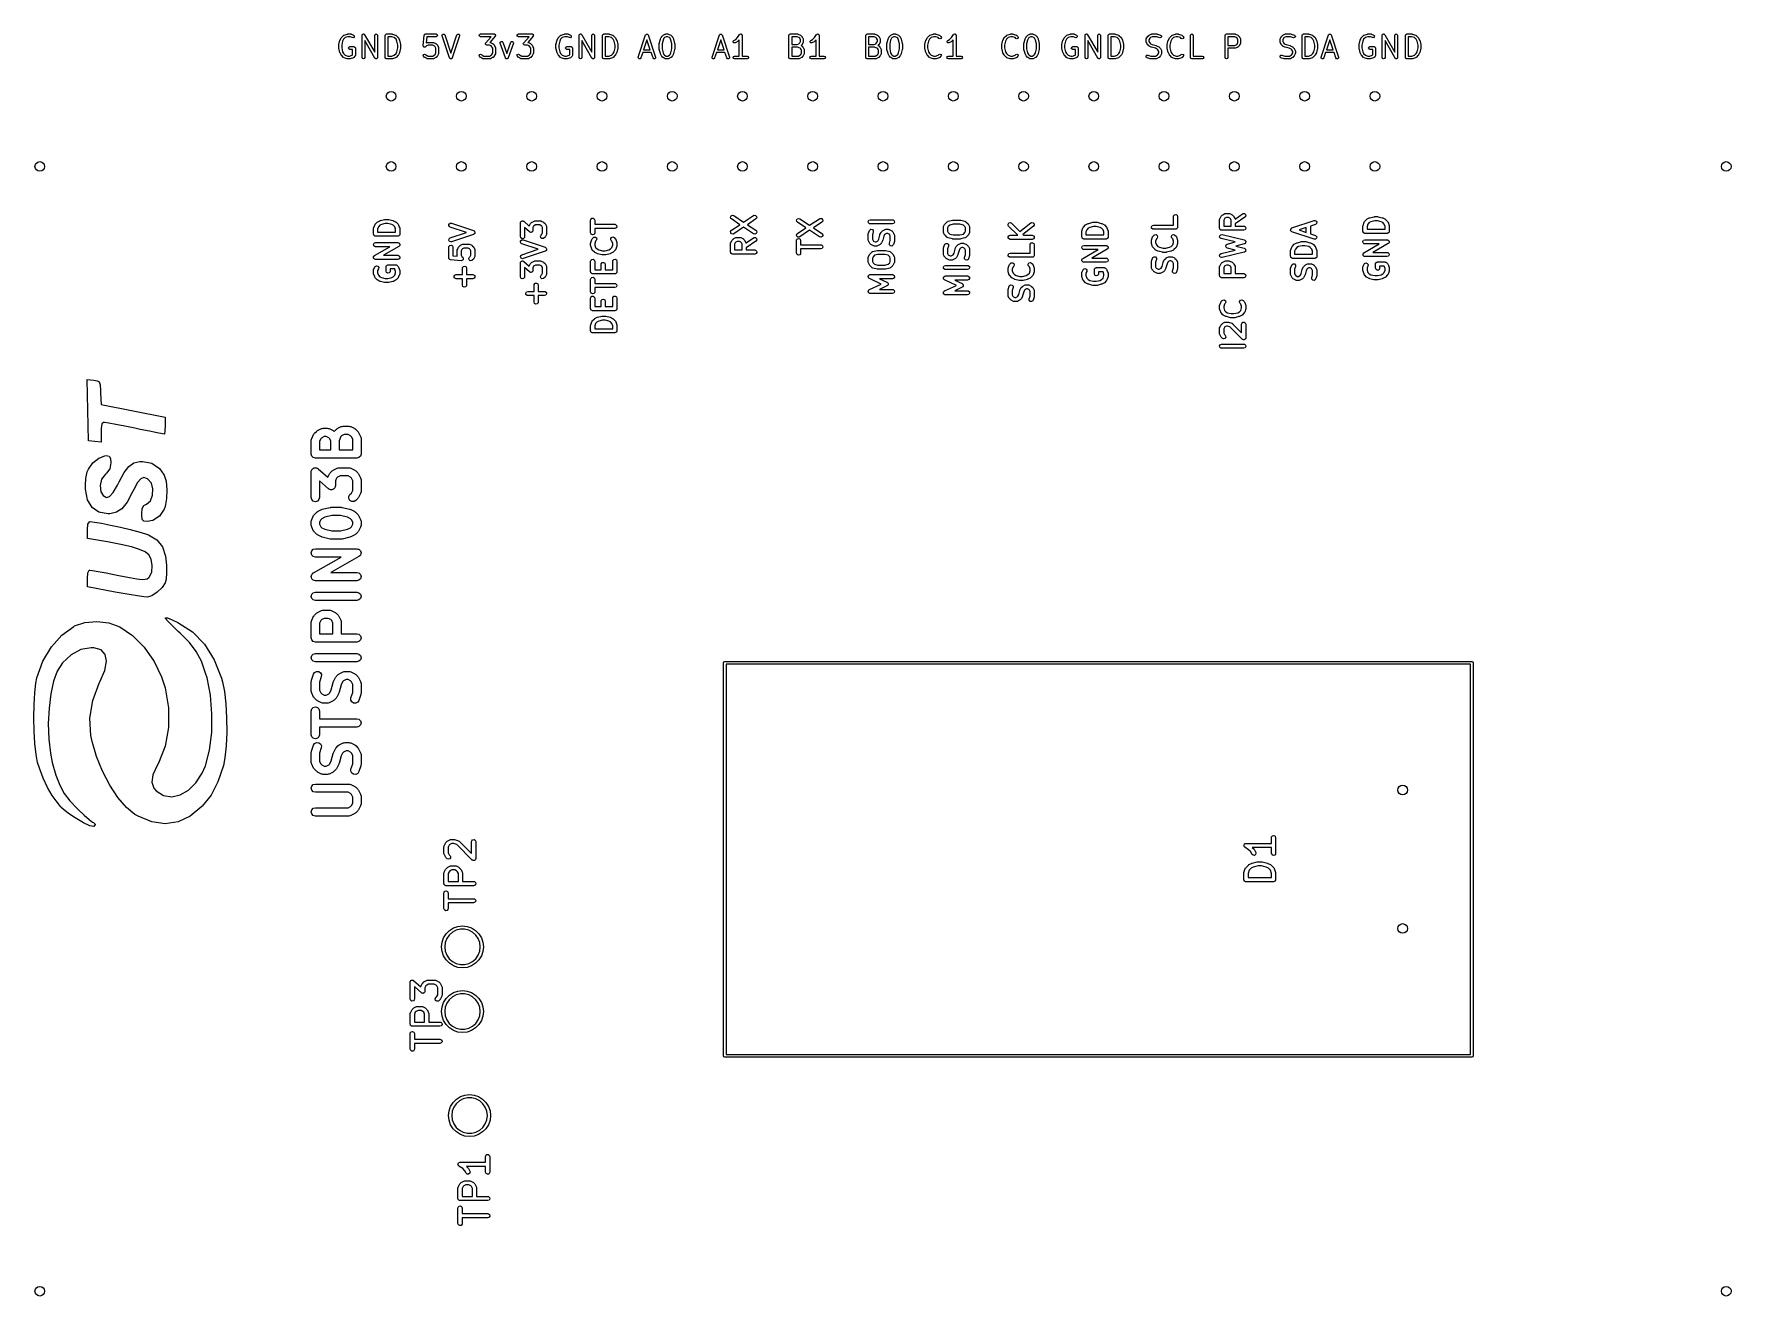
# Model space of a CAD drawing. Extents: x 0.39 to 2.81, y 0.39 to 2.19.
import ezdxf

# ---------------------------------------------------------------- set-up
doc = ezdxf.new("R2010")
doc.units = 0
doc.header["$MEASUREMENT"] = 0
doc.layers.add('BLACK', color=7, linetype='CONTINUOUS')

msp = doc.modelspace()

# ---------------------------------------------------------------- linework, layer by layer
at = {"layer": 'BLACK', "linetype": 'CONTINUOUS'}
for p, q in [((0.8257, 2.1735), (0.8272, 2.1795)), ((0.8272, 2.1795), (0.8273, 2.1797)), ((0.8273, 2.1799), (0.8288, 2.1829)), ((0.8273, 2.1797), (0.8273, 2.1799)), ((0.8288, 2.1829), (0.8291, 2.1831)), ((0.8291, 2.1831), (0.8292, 2.1834)), ((0.8292, 2.1834), (0.8322, 2.1864)), ((0.8309, 2.1784), (0.8296, 2.1728)), ((0.8322, 2.1809), (0.8309, 2.1784)), ((0.8322, 2.1864), (0.8326, 2.1866)), ((0.8347, 2.1833), (0.8322, 2.1809)), ((0.8326, 2.1866), (0.833, 2.1869)), ((0.833, 2.1869), (0.8375, 2.1884)), ((0.8384, 2.1846), (0.8347, 2.1833)), ((0.8375, 2.1884), (0.8378, 2.1884)), ((0.8378, 2.1884), (0.8381, 2.1885)), ((0.8381, 2.1885), (0.8426, 2.1885)), ((0.8421, 2.1846), (0.8384, 2.1846)), ((0.8447, 2.1833), (0.8421, 2.1846)), ((0.8426, 2.1885), (0.843, 2.1883)), ((0.843, 2.1883), (0.8435, 2.1883)), ((0.8435, 2.1883), (0.8465, 2.1868)), ((0.8462, 2.1832), (0.8447, 2.1833)), ((0.8473, 2.1842), (0.8462, 2.1832)), ((0.8465, 2.1868), (0.8475, 2.1857)), ((0.8475, 2.1857), (0.8473, 2.1842)), ((0.8586, 2.1866), (0.8587, 2.1868)), ((0.8586, 2.1551), (0.8586, 2.1866)), ((0.8587, 2.1871), (0.859, 2.1875)), ((0.8587, 2.1868), (0.8587, 2.1871)), ((0.859, 2.1875), (0.8592, 2.1879)), ((0.8592, 2.1879), (0.8594, 2.1881)), ((0.8594, 2.1881), (0.8596, 2.1883)), ((0.8596, 2.1883), (0.8601, 2.1883)), ((0.8601, 2.1883), (0.8606, 2.1885)), ((0.8606, 2.1885), (0.8608, 2.1884)), ((0.8608, 2.1884), (0.8611, 2.1885)), ((0.8611, 2.1885), (0.8615, 2.1881)), ((0.8615, 2.1881), (0.862, 2.1879)), ((0.862, 2.1879), (0.8621, 2.1877)), ((0.8621, 2.1877), (0.8623, 2.1875)), ((0.8623, 2.1875), (0.8766, 2.1625)), ((0.8769, 2.1541), (0.8626, 2.1791)), ((0.8626, 2.1791), (0.8626, 2.1551)), ((0.8766, 2.1866), (0.8772, 2.1879)), ((0.8766, 2.1625), (0.8766, 2.1866)), ((0.8772, 2.1879), (0.8786, 2.1885)), ((0.8786, 2.1885), (0.88, 2.1879)), ((0.88, 2.1879), (0.8806, 2.1866)), ((0.8806, 2.1866), (0.8806, 2.1551)), ((0.8916, 2.1866), (0.8922, 2.1879)), ((0.8916, 2.1551), (0.8916, 2.1866)), ((0.8922, 2.1879), (0.8936, 2.1885)), ((0.8936, 2.1885), (0.9011, 2.1885)), ((0.9008, 2.1846), (0.8955, 2.1846)), ((0.8955, 2.1846), (0.8955, 2.157)), ((0.9045, 2.1833), (0.9008, 2.1846)), ((0.9011, 2.1885), (0.9014, 2.1884)), ((0.9014, 2.1884), (0.9017, 2.1884)), ((0.9017, 2.1884), (0.9062, 2.1869)), ((0.907, 2.1809), (0.9045, 2.1833)), ((0.9062, 2.1869), (0.9065, 2.1866)), ((0.9065, 2.1866), (0.907, 2.1864)), ((0.907, 2.1864), (0.91, 2.1834)), ((0.9082, 2.1784), (0.907, 2.1809)), ((0.9096, 2.1728), (0.9082, 2.1784)), ((0.91, 2.1834), (0.9101, 2.1831)), ((0.9101, 2.1831), (0.9103, 2.1829)), ((0.9103, 2.1829), (0.9118, 2.1799)), ((0.9118, 2.1799), (0.9119, 2.1797)), ((0.9119, 2.1797), (0.912, 2.1795)), ((0.912, 2.1795), (0.9135, 2.1735)), ((0.9456, 2.1718), (0.9471, 2.1868)), ((0.9471, 2.1868), (0.9474, 2.1873)), ((0.9474, 2.1873), (0.9477, 2.1879)), ((0.9477, 2.1879), (0.9478, 2.188)), ((0.9478, 2.1881), (0.9485, 2.1883)), ((0.9478, 2.188), (0.9478, 2.1881)), ((0.9485, 2.1883), (0.9491, 2.1885)), ((0.9491, 2.1885), (0.9641, 2.1885)), ((0.9509, 2.1846), (0.95, 2.1757)), ((0.95, 2.1757), (0.9512, 2.1763)), ((0.9641, 2.1846), (0.9509, 2.1846)), ((0.9512, 2.1763), (0.9517, 2.1763)), ((0.9517, 2.1763), (0.9521, 2.1765)), ((0.9521, 2.1765), (0.9596, 2.1765)), ((0.9596, 2.1765), (0.96, 2.1763)), ((0.96, 2.1763), (0.9605, 2.1763)), ((0.9605, 2.1763), (0.9635, 2.1748)), ((0.9635, 2.1748), (0.9637, 2.1746)), ((0.9637, 2.1746), (0.964, 2.1744)), ((0.964, 2.1744), (0.9655, 2.1729)), ((0.9641, 2.1885), (0.9655, 2.1879)), ((0.9655, 2.1852), (0.9641, 2.1846)), ((0.9655, 2.1879), (0.966, 2.1866)), ((0.966, 2.1866), (0.9655, 2.1852)), ((0.9727, 2.1859), (0.9728, 2.1874)), ((0.9832, 2.1544), (0.9727, 2.1859)), ((0.9728, 2.1874), (0.9739, 2.1884)), ((0.9739, 2.1884), (0.9755, 2.1883)), ((0.9755, 2.1883), (0.9764, 2.1872)), ((0.9764, 2.1872), (0.9851, 2.1613)), ((0.9851, 2.1613), (0.9937, 2.1872)), ((0.9974, 2.1859), (0.9869, 2.1544)), ((0.9937, 2.1872), (0.9947, 2.1883)), ((0.9947, 2.1883), (0.9962, 2.1884)), ((0.9962, 2.1884), (0.9973, 2.1874)), ((0.9973, 2.1874), (0.9974, 2.1859)), ((1.0251, 2.1866), (1.0257, 2.1879)), ((1.0257, 2.1852), (1.0251, 2.1866)), ((1.0257, 2.1879), (1.0271, 2.1885)), ((1.0271, 2.1846), (1.0257, 2.1852)), ((1.0271, 2.1885), (1.0466, 2.1885)), ((1.0422, 2.1846), (1.0271, 2.1846)), ((1.0341, 2.1746), (1.0344, 2.1752)), ((1.0341, 2.1745), (1.0341, 2.1746)), ((1.0341, 2.1744), (1.0341, 2.1745)), ((1.0344, 2.1738), (1.0341, 2.1744)), ((1.0344, 2.1752), (1.0346, 2.1759)), ((1.0347, 2.1732), (1.0344, 2.1738)), ((1.0346, 2.1759), (1.0422, 2.1846)), ((1.048, 2.1853), (1.0404, 2.1765)), ((1.0404, 2.1765), (1.0406, 2.1765)), ((1.0406, 2.1765), (1.041, 2.1763)), ((1.041, 2.1763), (1.0414, 2.1763)), ((1.0414, 2.1763), (1.0444, 2.1748)), ((1.0444, 2.1748), (1.0447, 2.1746)), ((1.0447, 2.1746), (1.045, 2.1744)), ((1.045, 2.1744), (1.0465, 2.1729)), ((1.0466, 2.1885), (1.0472, 2.1883)), ((1.0472, 2.1883), (1.0479, 2.188)), ((1.0479, 2.188), (1.0479, 2.188)), ((1.0479, 2.188), (1.048, 2.1879)), ((1.048, 2.1879), (1.0482, 2.1873)), ((1.0483, 2.1859), (1.048, 2.1853)), ((1.0482, 2.1873), (1.0485, 2.1867)), ((1.0485, 2.1866), (1.0483, 2.1859)), ((1.0485, 2.1867), (1.0485, 2.1866)), ((1.0485, 2.1866), (1.0485, 2.1866)), ((1.0552, 2.1754), (1.0553, 2.1769)), ((1.0627, 2.1544), (1.0552, 2.1754)), ((1.0553, 2.1769), (1.0564, 2.1779)), ((1.0564, 2.1779), (1.0579, 2.1778)), ((1.0579, 2.1778), (1.0589, 2.1767)), ((1.0589, 2.1767), (1.0646, 2.1609)), ((1.0646, 2.1609), (1.0702, 2.1767)), ((1.0739, 2.1754), (1.0664, 2.1544)), ((1.0702, 2.1767), (1.0712, 2.1778)), ((1.0712, 2.1778), (1.0727, 2.1779)), ((1.0727, 2.1779), (1.0738, 2.1769)), ((1.0738, 2.1769), (1.0739, 2.1754)), ((1.0791, 2.1866), (1.0797, 2.1879)), ((1.0797, 2.1852), (1.0791, 2.1866)), ((1.0797, 2.1879), (1.0811, 2.1885)), ((1.0811, 2.1846), (1.0797, 2.1852)), ((1.0811, 2.1885), (1.1006, 2.1885)), ((1.0962, 2.1846), (1.0811, 2.1846)), ((1.0881, 2.1746), (1.0884, 2.1752)), ((1.0881, 2.1745), (1.0881, 2.1746)), ((1.0881, 2.1744), (1.0881, 2.1745)), ((1.0884, 2.1738), (1.0881, 2.1744)), ((1.0884, 2.1752), (1.0886, 2.1759)), ((1.0887, 2.1732), (1.0884, 2.1738)), ((1.0886, 2.1759), (1.0962, 2.1846)), ((1.102, 2.1853), (1.0944, 2.1765)), ((1.0944, 2.1765), (1.0946, 2.1765)), ((1.0946, 2.1765), (1.095, 2.1763)), ((1.095, 2.1763), (1.0954, 2.1763)), ((1.0954, 2.1763), (1.0984, 2.1748)), ((1.0984, 2.1748), (1.0986, 2.1746)), ((1.0986, 2.1746), (1.0989, 2.1744)), ((1.0989, 2.1744), (1.1004, 2.1729)), ((1.1006, 2.1885), (1.1012, 2.1883)), ((1.1012, 2.1883), (1.1019, 2.188)), ((1.1019, 2.188), (1.1019, 2.188)), ((1.1019, 2.188), (1.1019, 2.1879)), ((1.1019, 2.1879), (1.1022, 2.1873)), ((1.1023, 2.1859), (1.102, 2.1853)), ((1.1022, 2.1873), (1.1025, 2.1867)), ((1.1025, 2.1866), (1.1023, 2.1859)), ((1.1025, 2.1867), (1.1025, 2.1866)), ((1.1025, 2.1866), (1.1025, 2.1866)), ((1.1346, 2.1735), (1.1361, 2.1795)), ((1.1361, 2.1795), (1.1363, 2.1797)), ((1.1363, 2.1799), (1.1378, 2.1829)), ((1.1363, 2.1797), (1.1363, 2.1799)), ((1.1378, 2.1829), (1.138, 2.1831)), ((1.138, 2.1831), (1.1382, 2.1834)), ((1.1382, 2.1834), (1.1412, 2.1864)), ((1.1399, 2.1784), (1.1385, 2.1728)), ((1.1412, 2.1809), (1.1399, 2.1784)), ((1.1412, 2.1864), (1.1416, 2.1866)), ((1.1436, 2.1833), (1.1412, 2.1809)), ((1.1416, 2.1866), (1.1419, 2.1869)), ((1.1419, 2.1869), (1.1464, 2.1884)), ((1.1474, 2.1846), (1.1436, 2.1833)), ((1.1464, 2.1884), (1.1468, 2.1884)), ((1.1468, 2.1884), (1.147, 2.1885)), ((1.147, 2.1885), (1.1515, 2.1885)), ((1.1511, 2.1846), (1.1474, 2.1846)), ((1.1537, 2.1833), (1.1511, 2.1846)), ((1.1515, 2.1885), (1.152, 2.1883)), ((1.152, 2.1883), (1.1524, 2.1883)), ((1.1524, 2.1883), (1.1554, 2.1868)), ((1.1552, 2.1832), (1.1537, 2.1833)), ((1.1563, 2.1842), (1.1552, 2.1832)), ((1.1554, 2.1868), (1.1564, 2.1857)), ((1.1564, 2.1857), (1.1563, 2.1842)), ((1.1676, 2.1871), (1.168, 2.1875)), ((1.1677, 2.1868), (1.1676, 2.1871)), ((1.1676, 2.1866), (1.1677, 2.1868)), ((1.1676, 2.1551), (1.1676, 2.1866)), ((1.168, 2.1875), (1.1682, 2.1879)), ((1.1682, 2.1879), (1.1684, 2.1881)), ((1.1684, 2.1881), (1.1686, 2.1883)), ((1.1686, 2.1883), (1.1691, 2.1883)), ((1.1691, 2.1883), (1.1695, 2.1885)), ((1.1695, 2.1885), (1.1698, 2.1884)), ((1.1698, 2.1884), (1.1701, 2.1885)), ((1.1701, 2.1885), (1.1705, 2.1881)), ((1.1705, 2.1881), (1.1709, 2.1879)), ((1.1709, 2.1879), (1.171, 2.1877)), ((1.171, 2.1877), (1.1713, 2.1875)), ((1.1713, 2.1875), (1.1856, 2.1625)), ((1.1858, 2.1541), (1.1715, 2.1791)), ((1.1715, 2.1791), (1.1715, 2.1551)), ((1.1856, 2.1866), (1.1862, 2.1879)), ((1.1856, 2.1625), (1.1856, 2.1866)), ((1.1862, 2.1879), (1.1875, 2.1885)), ((1.1875, 2.1885), (1.1889, 2.1879)), ((1.1889, 2.1879), (1.1895, 2.1866)), ((1.1895, 2.1866), (1.1895, 2.1551)), ((1.2006, 2.1866), (1.2012, 2.1879)), ((1.2006, 2.1551), (1.2006, 2.1866)), ((1.2012, 2.1879), (1.2025, 2.1885)), ((1.2025, 2.1885), (1.21, 2.1885)), ((1.2097, 2.1846), (1.2045, 2.1846)), ((1.2045, 2.1846), (1.2045, 2.157)), ((1.2135, 2.1833), (1.2097, 2.1846)), ((1.21, 2.1885), (1.2103, 2.1884)), ((1.2103, 2.1884), (1.2107, 2.1884)), ((1.2107, 2.1884), (1.2152, 2.1869)), ((1.2159, 2.1809), (1.2135, 2.1833)), ((1.2152, 2.1869), (1.2155, 2.1866)), ((1.2155, 2.1866), (1.2159, 2.1864)), ((1.2159, 2.1864), (1.2189, 2.1834)), ((1.2172, 2.1784), (1.2159, 2.1809)), ((1.2186, 2.1728), (1.2172, 2.1784)), ((1.2189, 2.1834), (1.2191, 2.1831)), ((1.2191, 2.1831), (1.2193, 2.1829)), ((1.2193, 2.1829), (1.2208, 2.1799)), ((1.2208, 2.1799), (1.2208, 2.1797)), ((1.2208, 2.1797), (1.221, 2.1795)), ((1.221, 2.1795), (1.2225, 2.1735)), ((1.2517, 2.1557), (1.2622, 2.1872)), ((1.264, 2.1803), (1.2593, 2.166)), ((1.2622, 2.1872), (1.2623, 2.1873)), ((1.2623, 2.1874), (1.2627, 2.1878)), ((1.2623, 2.1873), (1.2623, 2.1874)), ((1.2627, 2.1878), (1.2632, 2.1883)), ((1.2632, 2.1883), (1.2633, 2.1883)), ((1.2633, 2.1883), (1.2634, 2.1884)), ((1.2634, 2.1884), (1.264, 2.1884)), ((1.264, 2.1884), (1.2647, 2.1884)), ((1.2688, 2.166), (1.264, 2.1803)), ((1.2647, 2.1884), (1.2648, 2.1883)), ((1.2648, 2.1883), (1.2649, 2.1883)), ((1.2649, 2.1883), (1.2653, 2.1878)), ((1.2653, 2.1878), (1.2658, 2.1874)), ((1.2658, 2.1874), (1.2658, 2.1873)), ((1.2658, 2.1873), (1.2659, 2.1872)), ((1.2659, 2.1872), (1.2764, 2.1557)), ((1.2816, 2.175), (1.2831, 2.181)), ((1.2817, 2.1748), (1.2816, 2.175)), ((1.2816, 2.1746), (1.2817, 2.1748)), ((1.2816, 2.1671), (1.2816, 2.1746)), ((1.2831, 2.181), (1.2833, 2.1812)), ((1.2833, 2.1814), (1.2848, 2.1844)), ((1.2833, 2.1812), (1.2833, 2.1814)), ((1.2848, 2.1844), (1.285, 2.1846)), ((1.285, 2.1846), (1.2851, 2.1849)), ((1.2851, 2.1849), (1.2866, 2.1864)), ((1.2869, 2.1799), (1.2855, 2.1743)), ((1.2855, 2.1743), (1.2855, 2.1673)), ((1.2866, 2.1864), (1.2869, 2.1866)), ((1.2869, 2.1866), (1.2872, 2.1868)), ((1.2881, 2.1824), (1.2869, 2.1799)), ((1.2872, 2.1868), (1.2902, 2.1883)), ((1.2892, 2.1834), (1.2881, 2.1824)), ((1.2915, 2.1846), (1.2892, 2.1834)), ((1.2902, 2.1883), (1.2906, 2.1883)), ((1.2906, 2.1883), (1.291, 2.1885)), ((1.291, 2.1885), (1.294, 2.1885)), ((1.2936, 2.1846), (1.2915, 2.1846)), ((1.2959, 2.1834), (1.2936, 2.1846)), ((1.294, 2.1885), (1.2945, 2.1883)), ((1.2945, 2.1883), (1.2949, 2.1883)), ((1.2949, 2.1883), (1.2979, 2.1868)), ((1.2969, 2.1824), (1.2959, 2.1834)), ((1.2982, 2.1799), (1.2969, 2.1824)), ((1.2979, 2.1868), (1.2981, 2.1866)), ((1.2981, 2.1866), (1.2984, 2.1864)), ((1.2996, 2.1743), (1.2982, 2.1799)), ((1.2984, 2.1864), (1.2999, 2.1849)), ((1.2996, 2.1673), (1.2996, 2.1743)), ((1.2999, 2.1849), (1.3, 2.1846)), ((1.3, 2.1846), (1.3003, 2.1844)), ((1.3003, 2.1844), (1.3018, 2.1814)), ((1.3018, 2.1814), (1.3018, 2.1812)), ((1.3018, 2.1812), (1.3019, 2.181)), ((1.3019, 2.181), (1.3034, 2.175)), ((1.3034, 2.175), (1.3034, 2.1748)), ((1.3034, 2.1748), (1.3035, 2.1746)), ((1.3035, 2.1746), (1.3035, 2.1671)), ((1.3567, 2.1557), (1.3672, 2.1872)), ((1.369, 2.1803), (1.3643, 2.166)), ((1.3672, 2.1872), (1.3673, 2.1873)), ((1.3673, 2.1874), (1.3677, 2.1878)), ((1.3673, 2.1873), (1.3673, 2.1874)), ((1.3677, 2.1878), (1.3681, 2.1883)), ((1.3681, 2.1883), (1.3683, 2.1883)), ((1.3683, 2.1883), (1.3684, 2.1884)), ((1.3684, 2.1884), (1.369, 2.1884)), ((1.369, 2.1884), (1.3696, 2.1884)), ((1.3738, 2.166), (1.369, 2.1803)), ((1.3696, 2.1884), (1.3698, 2.1883)), ((1.3698, 2.1883), (1.3699, 2.1883)), ((1.3699, 2.1883), (1.3703, 2.1878)), ((1.3703, 2.1878), (1.3708, 2.1874)), ((1.3708, 2.1874), (1.3708, 2.1873)), ((1.3708, 2.1873), (1.3709, 2.1872)), ((1.3709, 2.1872), (1.3814, 2.1557)), ((1.3867, 2.1782), (1.3876, 2.1793)), ((1.3868, 2.1767), (1.3867, 2.1782)), ((1.3879, 2.1757), (1.3868, 2.1767)), ((1.3876, 2.1793), (1.3904, 2.1807)), ((1.3894, 2.1758), (1.3879, 2.1757)), ((1.3924, 2.1773), (1.3894, 2.1758)), ((1.3904, 2.1807), (1.393, 2.1833)), ((1.3926, 2.1775), (1.3924, 2.1773)), ((1.3929, 2.1777), (1.3926, 2.1775)), ((1.3955, 2.1803), (1.3929, 2.1777)), ((1.393, 2.1833), (1.3959, 2.1876)), ((1.3955, 2.157), (1.3955, 2.1803)), ((1.3959, 2.1876), (1.396, 2.1878)), ((1.396, 2.1878), (1.3961, 2.1879)), ((1.3961, 2.1879), (1.3967, 2.1882)), ((1.3967, 2.1882), (1.3971, 2.1885)), ((1.3971, 2.1885), (1.3973, 2.1884)), ((1.3973, 2.1884), (1.3975, 2.1885)), ((1.3975, 2.1885), (1.398, 2.1883)), ((1.398, 2.1883), (1.3986, 2.1882)), ((1.3986, 2.1882), (1.3987, 2.188)), ((1.3987, 2.188), (1.3989, 2.1879)), ((1.3989, 2.1879), (1.3991, 2.1874)), ((1.3991, 2.1874), (1.3994, 2.1869)), ((1.3994, 2.1869), (1.3994, 2.1867)), ((1.3994, 2.1867), (1.3995, 2.1866)), ((1.3995, 2.1866), (1.3995, 2.157)), ((1.466, 2.1866), (1.4666, 2.1879)), ((1.466, 2.1551), (1.466, 2.1866)), ((1.4666, 2.1879), (1.468, 2.1885)), ((1.468, 2.1885), (1.4785, 2.1885)), ((1.478, 2.1846), (1.47, 2.1846)), ((1.47, 2.1846), (1.47, 2.1735)), ((1.4803, 2.1834), (1.478, 2.1846)), ((1.478, 2.1735), (1.4803, 2.1747)), ((1.4785, 2.1885), (1.4789, 2.1883)), ((1.4789, 2.1883), (1.4794, 2.1883)), ((1.4794, 2.1883), (1.4824, 2.1868)), ((1.4814, 2.1824), (1.4803, 2.1834)), ((1.4803, 2.1747), (1.4814, 2.1757)), ((1.4825, 2.1801), (1.4814, 2.1824)), ((1.4814, 2.1757), (1.4825, 2.178)), ((1.4824, 2.1868), (1.4826, 2.1866)), ((1.4825, 2.178), (1.4825, 2.1801)), ((1.4826, 2.1866), (1.4829, 2.1864)), ((1.4829, 2.1864), (1.4844, 2.1849)), ((1.4844, 2.1849), (1.4845, 2.1846)), ((1.4845, 2.1846), (1.4848, 2.1844)), ((1.4848, 2.1844), (1.4863, 2.1814)), ((1.4863, 2.1767), (1.4848, 2.1737)), ((1.4863, 2.1814), (1.4863, 2.181)), ((1.4863, 2.181), (1.4865, 2.1806)), ((1.4865, 2.1776), (1.4863, 2.1771)), ((1.4863, 2.1771), (1.4863, 2.1767)), ((1.4865, 2.1806), (1.4865, 2.1776)), ((1.4961, 2.1782), (1.4971, 2.1793)), ((1.4962, 2.1767), (1.4961, 2.1782)), ((1.4974, 2.1757), (1.4962, 2.1767)), ((1.4971, 2.1793), (1.4998, 2.1807)), ((1.4989, 2.1758), (1.4974, 2.1757)), ((1.5019, 2.1773), (1.4989, 2.1758)), ((1.4998, 2.1807), (1.5025, 2.1833)), ((1.5021, 2.1775), (1.5019, 2.1773)), ((1.5024, 2.1777), (1.5021, 2.1775)), ((1.505, 2.1803), (1.5024, 2.1777)), ((1.5025, 2.1833), (1.5054, 2.1876)), ((1.505, 2.157), (1.505, 2.1803)), ((1.5054, 2.1876), (1.5055, 2.1878)), ((1.5055, 2.1878), (1.5056, 2.1879)), ((1.5056, 2.1879), (1.5061, 2.1882)), ((1.5061, 2.1882), (1.5066, 2.1885)), ((1.5066, 2.1885), (1.5068, 2.1884)), ((1.5068, 2.1884), (1.507, 2.1885)), ((1.507, 2.1885), (1.5075, 2.1883)), ((1.5075, 2.1883), (1.5081, 2.1882)), ((1.5081, 2.1882), (1.5082, 2.188)), ((1.5082, 2.188), (1.5084, 2.1879)), ((1.5084, 2.1879), (1.5086, 2.1874)), ((1.5086, 2.1874), (1.5089, 2.1869)), ((1.5089, 2.1869), (1.5089, 2.1867)), ((1.5089, 2.1867), (1.509, 2.1866)), ((1.509, 2.1866), (1.509, 2.157)), ((1.5755, 2.1866), (1.5761, 2.1879)), ((1.5755, 2.1551), (1.5755, 2.1866)), ((1.5761, 2.1879), (1.5775, 2.1885)), ((1.5775, 2.1885), (1.588, 2.1885)), ((1.5875, 2.1846), (1.5795, 2.1846)), ((1.5795, 2.1846), (1.5795, 2.1735)), ((1.5898, 2.1834), (1.5875, 2.1846)), ((1.5875, 2.1735), (1.5898, 2.1747)), ((1.588, 2.1885), (1.5884, 2.1883)), ((1.5884, 2.1883), (1.5889, 2.1883)), ((1.5889, 2.1883), (1.5919, 2.1868)), ((1.5909, 2.1824), (1.5898, 2.1834)), ((1.5898, 2.1747), (1.5909, 2.1757)), ((1.592, 2.1801), (1.5909, 2.1824)), ((1.5909, 2.1757), (1.592, 2.178)), ((1.5919, 2.1868), (1.5921, 2.1866)), ((1.592, 2.178), (1.592, 2.1801)), ((1.5921, 2.1866), (1.5924, 2.1864)), ((1.5924, 2.1864), (1.5939, 2.1849)), ((1.5939, 2.1849), (1.594, 2.1846)), ((1.594, 2.1846), (1.5943, 2.1844)), ((1.5943, 2.1844), (1.5958, 2.1814)), ((1.5958, 2.1767), (1.5943, 2.1737)), ((1.5958, 2.1814), (1.5958, 2.181)), ((1.5958, 2.181), (1.596, 2.1806)), ((1.596, 2.1776), (1.5958, 2.1771)), ((1.5958, 2.1771), (1.5958, 2.1767)), ((1.596, 2.1806), (1.596, 2.1776)), ((1.6055, 2.1746), (1.6056, 2.1748)), ((1.6055, 2.1671), (1.6055, 2.1746)), ((1.6056, 2.175), (1.6071, 2.181)), ((1.6056, 2.1748), (1.6056, 2.175)), ((1.6071, 2.181), (1.6072, 2.1812)), ((1.6072, 2.1814), (1.6087, 2.1844)), ((1.6072, 2.1812), (1.6072, 2.1814)), ((1.6087, 2.1844), (1.609, 2.1846)), ((1.609, 2.1846), (1.6091, 2.1849)), ((1.6091, 2.1849), (1.6106, 2.1864)), ((1.6108, 2.1799), (1.6095, 2.1743)), ((1.6095, 2.1743), (1.6095, 2.1673)), ((1.6106, 2.1864), (1.6109, 2.1866)), ((1.6121, 2.1824), (1.6108, 2.1799)), ((1.6109, 2.1866), (1.6111, 2.1868)), ((1.6111, 2.1868), (1.6141, 2.1883)), ((1.6132, 2.1834), (1.6121, 2.1824)), ((1.6155, 2.1846), (1.6132, 2.1834)), ((1.6141, 2.1883), (1.6146, 2.1883)), ((1.6146, 2.1883), (1.615, 2.1885)), ((1.615, 2.1885), (1.618, 2.1885)), ((1.6175, 2.1846), (1.6155, 2.1846)), ((1.6198, 2.1834), (1.6175, 2.1846)), ((1.618, 2.1885), (1.6184, 2.1883)), ((1.6184, 2.1883), (1.6189, 2.1883)), ((1.6189, 2.1883), (1.6219, 2.1868)), ((1.6209, 2.1824), (1.6198, 2.1834)), ((1.6221, 2.1799), (1.6209, 2.1824)), ((1.6219, 2.1868), (1.6221, 2.1866)), ((1.6221, 2.1866), (1.6224, 2.1864)), ((1.6235, 2.1743), (1.6221, 2.1799)), ((1.6224, 2.1864), (1.6239, 2.1849)), ((1.6235, 2.1673), (1.6235, 2.1743)), ((1.6239, 2.1849), (1.624, 2.1846)), ((1.624, 2.1846), (1.6243, 2.1844)), ((1.6243, 2.1844), (1.6258, 2.1814)), ((1.6258, 2.1814), (1.6258, 2.1812)), ((1.6258, 2.1812), (1.6259, 2.181)), ((1.6259, 2.181), (1.6274, 2.175)), ((1.6274, 2.175), (1.6274, 2.1748)), ((1.6274, 2.1748), (1.6275, 2.1746)), ((1.6275, 2.1746), (1.6275, 2.1671)), ((1.6596, 2.1735), (1.6611, 2.1795)), ((1.6611, 2.1795), (1.6612, 2.1797)), ((1.6612, 2.1799), (1.6627, 2.1829)), ((1.6612, 2.1797), (1.6612, 2.1799)), ((1.6627, 2.1829), (1.663, 2.1831)), ((1.663, 2.1831), (1.6631, 2.1834)), ((1.6631, 2.1834), (1.6661, 2.1864)), ((1.6648, 2.1784), (1.6635, 2.1728)), ((1.6661, 2.1809), (1.6648, 2.1784)), ((1.6661, 2.1864), (1.6665, 2.1866)), ((1.6685, 2.1833), (1.6661, 2.1809)), ((1.6665, 2.1866), (1.6669, 2.1869)), ((1.6669, 2.1869), (1.6714, 2.1884)), ((1.6723, 2.1846), (1.6685, 2.1833)), ((1.6714, 2.1884), (1.6717, 2.1884)), ((1.6717, 2.1884), (1.672, 2.1885)), ((1.672, 2.1885), (1.675, 2.1885)), ((1.6747, 2.1846), (1.6723, 2.1846)), ((1.6784, 2.1833), (1.6747, 2.1846)), ((1.675, 2.1885), (1.6753, 2.1884)), ((1.6753, 2.1884), (1.6756, 2.1884)), ((1.6756, 2.1884), (1.6801, 2.1869)), ((1.6796, 2.1822), (1.6784, 2.1833)), ((1.681, 2.1816), (1.6796, 2.1822)), ((1.6801, 2.1869), (1.6805, 2.1866)), ((1.6805, 2.1866), (1.6809, 2.1864)), ((1.6809, 2.1864), (1.6824, 2.1849)), ((1.6824, 2.1822), (1.681, 2.1816)), ((1.6824, 2.1849), (1.683, 2.1836)), ((1.683, 2.1836), (1.6824, 2.1822)), ((1.6911, 2.1782), (1.6921, 2.1793)), ((1.6912, 2.1767), (1.6911, 2.1782)), ((1.6924, 2.1757), (1.6912, 2.1767)), ((1.6921, 2.1793), (1.6948, 2.1807)), ((1.6939, 2.1758), (1.6924, 2.1757)), ((1.6969, 2.1773), (1.6939, 2.1758)), ((1.6948, 2.1807), (1.6975, 2.1833)), ((1.6971, 2.1775), (1.6969, 2.1773)), ((1.6974, 2.1777), (1.6971, 2.1775)), ((1.7, 2.1803), (1.6974, 2.1777)), ((1.6975, 2.1833), (1.7003, 2.1876)), ((1.7, 2.157), (1.7, 2.1803)), ((1.7003, 2.1876), (1.7005, 2.1878)), ((1.7005, 2.1878), (1.7006, 2.1879)), ((1.7006, 2.1879), (1.7011, 2.1882)), ((1.7011, 2.1882), (1.7016, 2.1885)), ((1.7016, 2.1885), (1.7018, 2.1884)), ((1.7018, 2.1884), (1.702, 2.1885)), ((1.702, 2.1885), (1.7025, 2.1883)), ((1.7025, 2.1883), (1.7031, 2.1882)), ((1.7031, 2.1882), (1.7032, 2.188)), ((1.7032, 2.188), (1.7034, 2.1879)), ((1.7034, 2.1879), (1.7036, 2.1874)), ((1.7036, 2.1874), (1.7039, 2.1869)), ((1.7039, 2.1869), (1.7039, 2.1867)), ((1.7039, 2.1867), (1.7039, 2.1866)), ((1.7039, 2.1866), (1.7039, 2.157)), ((1.7691, 2.1735), (1.7706, 2.1795)), ((1.7706, 2.1795), (1.7707, 2.1797)), ((1.7707, 2.1799), (1.7722, 2.1829)), ((1.7707, 2.1797), (1.7707, 2.1799)), ((1.7722, 2.1829), (1.7725, 2.1831)), ((1.7725, 2.1831), (1.7726, 2.1834)), ((1.7726, 2.1834), (1.7756, 2.1864)), ((1.7743, 2.1784), (1.7729, 2.1728)), ((1.7756, 2.1809), (1.7743, 2.1784)), ((1.7756, 2.1864), (1.776, 2.1866)), ((1.778, 2.1833), (1.7756, 2.1809)), ((1.776, 2.1866), (1.7763, 2.1869)), ((1.7763, 2.1869), (1.7808, 2.1884)), ((1.7818, 2.1846), (1.778, 2.1833)), ((1.7808, 2.1884), (1.7812, 2.1884)), ((1.7812, 2.1884), (1.7815, 2.1885)), ((1.7815, 2.1885), (1.7845, 2.1885)), ((1.7842, 2.1846), (1.7818, 2.1846)), ((1.7879, 2.1833), (1.7842, 2.1846)), ((1.7845, 2.1885), (1.7848, 2.1884)), ((1.7848, 2.1884), (1.7851, 2.1884)), ((1.7851, 2.1884), (1.7896, 2.1869)), ((1.7891, 2.1822), (1.7879, 2.1833)), ((1.7905, 2.1816), (1.7891, 2.1822)), ((1.7896, 2.1869), (1.7899, 2.1866)), ((1.7899, 2.1866), (1.7904, 2.1864)), ((1.7904, 2.1864), (1.7919, 2.1849)), ((1.7919, 2.1822), (1.7905, 2.1816)), ((1.7919, 2.1849), (1.7924, 2.1836)), ((1.7924, 2.1836), (1.7919, 2.1822)), ((1.8005, 2.1746), (1.8006, 2.1748)), ((1.8005, 2.1671), (1.8005, 2.1746)), ((1.8006, 2.175), (1.8021, 2.181)), ((1.8006, 2.1748), (1.8006, 2.175)), ((1.8021, 2.181), (1.8022, 2.1812)), ((1.8022, 2.1814), (1.8037, 2.1844)), ((1.8022, 2.1812), (1.8022, 2.1814)), ((1.8037, 2.1844), (1.804, 2.1846)), ((1.804, 2.1846), (1.8041, 2.1849)), ((1.8041, 2.1849), (1.8056, 2.1864)), ((1.8058, 2.1799), (1.8044, 2.1743)), ((1.8044, 2.1743), (1.8044, 2.1673)), ((1.8056, 2.1864), (1.8059, 2.1866)), ((1.8071, 2.1824), (1.8058, 2.1799)), ((1.8059, 2.1866), (1.8061, 2.1868)), ((1.8061, 2.1868), (1.8091, 2.1883)), ((1.8081, 2.1834), (1.8071, 2.1824)), ((1.8104, 2.1846), (1.8081, 2.1834)), ((1.8091, 2.1883), (1.8095, 2.1883)), ((1.8095, 2.1883), (1.81, 2.1885)), ((1.81, 2.1885), (1.813, 2.1885)), ((1.8125, 2.1846), (1.8104, 2.1846)), ((1.8148, 2.1834), (1.8125, 2.1846)), ((1.813, 2.1885), (1.8134, 2.1883)), ((1.8134, 2.1883), (1.8138, 2.1883)), ((1.8138, 2.1883), (1.8168, 2.1868)), ((1.8158, 2.1824), (1.8148, 2.1834)), ((1.8171, 2.1799), (1.8158, 2.1824)), ((1.8168, 2.1868), (1.8171, 2.1866)), ((1.8171, 2.1866), (1.8174, 2.1864)), ((1.8185, 2.1743), (1.8171, 2.1799)), ((1.8174, 2.1864), (1.8189, 2.1849)), ((1.8185, 2.1673), (1.8185, 2.1743)), ((1.8189, 2.1849), (1.819, 2.1846)), ((1.819, 2.1846), (1.8192, 2.1844)), ((1.8192, 2.1844), (1.8207, 2.1814)), ((1.8207, 2.1814), (1.8207, 2.1812)), ((1.8207, 2.1812), (1.8209, 2.181)), ((1.8209, 2.181), (1.8224, 2.175)), ((1.8224, 2.175), (1.8223, 2.1748)), ((1.8223, 2.1748), (1.8224, 2.1746)), ((1.8224, 2.1746), (1.8224, 2.1671)), ((1.8546, 2.1735), (1.8561, 2.1795)), ((1.8561, 2.1795), (1.8562, 2.1797)), ((1.8562, 2.1799), (1.8577, 2.1829)), ((1.8562, 2.1797), (1.8562, 2.1799)), ((1.8577, 2.1829), (1.8579, 2.1831)), ((1.8579, 2.1831), (1.8581, 2.1834)), ((1.8581, 2.1834), (1.8611, 2.1864)), ((1.8598, 2.1784), (1.8584, 2.1728)), ((1.8611, 2.1809), (1.8598, 2.1784)), ((1.8611, 2.1864), (1.8615, 2.1866)), ((1.8635, 2.1833), (1.8611, 2.1809)), ((1.8615, 2.1866), (1.8618, 2.1869)), ((1.8618, 2.1869), (1.8663, 2.1884)), ((1.8673, 2.1846), (1.8635, 2.1833)), ((1.8663, 2.1884), (1.8667, 2.1884)), ((1.8667, 2.1884), (1.867, 2.1885)), ((1.867, 2.1885), (1.8715, 2.1885)), ((1.871, 2.1846), (1.8673, 2.1846)), ((1.8736, 2.1833), (1.871, 2.1846)), ((1.8715, 2.1885), (1.8719, 2.1883)), ((1.8719, 2.1883), (1.8723, 2.1883)), ((1.8723, 2.1883), (1.8753, 2.1868)), ((1.8751, 2.1832), (1.8736, 2.1833)), ((1.8762, 2.1842), (1.8751, 2.1832)), ((1.8753, 2.1868), (1.8763, 2.1857)), ((1.8763, 2.1857), (1.8762, 2.1842)), ((1.8875, 2.1866), (1.8876, 2.1868)), ((1.8875, 2.1551), (1.8875, 2.1866)), ((1.8876, 2.1871), (1.8879, 2.1875)), ((1.8876, 2.1868), (1.8876, 2.1871)), ((1.8879, 2.1875), (1.8881, 2.1879)), ((1.8881, 2.1879), (1.8883, 2.1881)), ((1.8883, 2.1881), (1.8885, 2.1883)), ((1.8885, 2.1883), (1.889, 2.1883)), ((1.889, 2.1883), (1.8895, 2.1885)), ((1.8895, 2.1885), (1.8897, 2.1884)), ((1.8897, 2.1884), (1.89, 2.1885)), ((1.89, 2.1885), (1.8904, 2.1881)), ((1.8904, 2.1881), (1.8908, 2.1879)), ((1.8908, 2.1879), (1.891, 2.1877)), ((1.891, 2.1877), (1.8912, 2.1875)), ((1.8912, 2.1875), (1.9055, 2.1625)), ((1.9057, 2.1541), (1.8914, 2.1791)), ((1.8914, 2.1791), (1.8914, 2.1551)), ((1.9055, 2.1866), (1.9061, 2.1879)), ((1.9055, 2.1625), (1.9055, 2.1866)), ((1.9061, 2.1879), (1.9075, 2.1885)), ((1.9075, 2.1885), (1.9088, 2.1879)), ((1.9088, 2.1879), (1.9094, 2.1866)), ((1.9094, 2.1866), (1.9094, 2.1551)), ((1.9205, 2.1866), (1.9211, 2.1879)), ((1.9205, 2.1551), (1.9205, 2.1866)), ((1.9211, 2.1879), (1.9225, 2.1885)), ((1.9225, 2.1885), (1.93, 2.1885)), ((1.9296, 2.1846), (1.9244, 2.1846)), ((1.9244, 2.1846), (1.9244, 2.157)), ((1.9334, 2.1833), (1.9296, 2.1846)), ((1.93, 2.1885), (1.9303, 2.1884)), ((1.9303, 2.1884), (1.9306, 2.1884)), ((1.9306, 2.1884), (1.9351, 2.1869)), ((1.9358, 2.1809), (1.9334, 2.1833)), ((1.9351, 2.1869), (1.9354, 2.1866)), ((1.9354, 2.1866), (1.9358, 2.1864)), ((1.9358, 2.1864), (1.9388, 2.1834)), ((1.9371, 2.1784), (1.9358, 2.1809)), ((1.9385, 2.1728), (1.9371, 2.1784)), ((1.9388, 2.1834), (1.939, 2.1831)), ((1.939, 2.1831), (1.9392, 2.1829)), ((1.9392, 2.1829), (1.9407, 2.1799)), ((1.9407, 2.1799), (1.9407, 2.1797)), ((1.9407, 2.1797), (1.9409, 2.1795)), ((1.9409, 2.1795), (1.9424, 2.1735)), ((1.9745, 2.1806), (1.9747, 2.181)), ((1.9745, 2.1776), (1.9745, 2.1806)), ((1.9747, 2.1771), (1.9745, 2.1776)), ((1.9747, 2.1814), (1.9762, 2.1844)), ((1.9747, 2.181), (1.9747, 2.1814)), ((1.9747, 2.1767), (1.9747, 2.1771)), ((1.9762, 2.1737), (1.9747, 2.1767)), ((1.9762, 2.1844), (1.9764, 2.1846)), ((1.9764, 2.1846), (1.9766, 2.1849)), ((1.9766, 2.1849), (1.9781, 2.1864)), ((1.9781, 2.1864), (1.9784, 2.1866)), ((1.9784, 2.1866), (1.9786, 2.1868)), ((1.9796, 2.1824), (1.9784, 2.1801)), ((1.9784, 2.1801), (1.9784, 2.178)), ((1.9784, 2.178), (1.9796, 2.1757)), ((1.9786, 2.1868), (1.9816, 2.1883)), ((1.9806, 2.1834), (1.9796, 2.1824)), ((1.9796, 2.1757), (1.9806, 2.1747)), ((1.9829, 2.1846), (1.9806, 2.1834)), ((1.9806, 2.1747), (1.9831, 2.1734)), ((1.9816, 2.1883), (1.982, 2.1883)), ((1.982, 2.1883), (1.9824, 2.1885)), ((1.9824, 2.1885), (1.9899, 2.1885)), ((1.9896, 2.1846), (1.9829, 2.1846)), ((1.9938, 2.1832), (1.9896, 2.1846)), ((1.9899, 2.1885), (1.9902, 2.1884)), ((1.9902, 2.1884), (1.9906, 2.1884)), ((1.9906, 2.1884), (1.9951, 2.1869)), ((1.9953, 2.1833), (1.9938, 2.1832)), ((1.9951, 2.1869), (1.9962, 2.1859)), ((1.9963, 2.1844), (1.9953, 2.1833)), ((1.9962, 2.1859), (1.9963, 2.1844)), ((2.0045, 2.1735), (2.006, 2.1795)), ((2.006, 2.1795), (2.0062, 2.1797)), ((2.0062, 2.1799), (2.0077, 2.1829)), ((2.0062, 2.1797), (2.0062, 2.1799)), ((2.0077, 2.1829), (2.0079, 2.1831)), ((2.0079, 2.1831), (2.008, 2.1834)), ((2.008, 2.1834), (2.011, 2.1864)), ((2.0098, 2.1784), (2.0084, 2.1728)), ((2.0111, 2.1809), (2.0098, 2.1784)), ((2.011, 2.1864), (2.0115, 2.1866)), ((2.0135, 2.1833), (2.0111, 2.1809)), ((2.0115, 2.1866), (2.0118, 2.1869)), ((2.0118, 2.1869), (2.0163, 2.1884)), ((2.0173, 2.1846), (2.0135, 2.1833)), ((2.0163, 2.1884), (2.0166, 2.1884)), ((2.0166, 2.1884), (2.0169, 2.1885)), ((2.0169, 2.1885), (2.0199, 2.1885)), ((2.0196, 2.1846), (2.0173, 2.1846)), ((2.0234, 2.1833), (2.0196, 2.1846)), ((2.0199, 2.1885), (2.0202, 2.1884)), ((2.0202, 2.1884), (2.0206, 2.1884)), ((2.0206, 2.1884), (2.0251, 2.1869)), ((2.0245, 2.1822), (2.0234, 2.1833)), ((2.0259, 2.1816), (2.0245, 2.1822)), ((2.0251, 2.1869), (2.0254, 2.1866)), ((2.0254, 2.1866), (2.0258, 2.1864)), ((2.0258, 2.1864), (2.0273, 2.1849)), ((2.0273, 2.1822), (2.0259, 2.1816)), ((2.0273, 2.1849), (2.0279, 2.1836)), ((2.0279, 2.1836), (2.0273, 2.1822)), ((2.0375, 2.1866), (2.038, 2.1879)), ((2.0375, 2.1551), (2.0375, 2.1866)), ((2.038, 2.1879), (2.0394, 2.1885)), ((2.0394, 2.1885), (2.0408, 2.1879)), ((2.0408, 2.1879), (2.0414, 2.1866)), ((2.0414, 2.1866), (2.0414, 2.157)), ((2.087, 2.1866), (2.0875, 2.1879)), ((2.087, 2.1551), (2.087, 2.1866)), ((2.0875, 2.1879), (2.0889, 2.1885)), ((2.0889, 2.1885), (2.1009, 2.1885)), ((2.1005, 2.1846), (2.0909, 2.1846)), ((2.0909, 2.1846), (2.0909, 2.172)), ((2.1028, 2.1834), (2.1005, 2.1846)), ((2.1009, 2.1885), (2.1014, 2.1883)), ((2.1014, 2.1883), (2.1018, 2.1883)), ((2.1018, 2.1883), (2.1048, 2.1868)), ((2.1038, 2.1824), (2.1028, 2.1834)), ((2.1028, 2.1732), (2.1038, 2.1742)), ((2.105, 2.1801), (2.1038, 2.1824)), ((2.1038, 2.1742), (2.105, 2.1765)), ((2.1048, 2.1868), (2.105, 2.1866)), ((2.105, 2.1866), (2.1053, 2.1864)), ((2.105, 2.1765), (2.105, 2.1801)), ((2.1053, 2.1864), (2.1068, 2.1849)), ((2.1068, 2.1849), (2.1069, 2.1846)), ((2.1069, 2.1846), (2.1072, 2.1844)), ((2.1072, 2.1844), (2.1087, 2.1814)), ((2.1087, 2.1752), (2.1072, 2.1722)), ((2.1087, 2.1814), (2.1087, 2.181)), ((2.1087, 2.181), (2.1089, 2.1806)), ((2.1089, 2.1761), (2.1087, 2.1756)), ((2.1087, 2.1756), (2.1087, 2.1752)), ((2.1089, 2.1806), (2.1089, 2.1761)), ((2.165, 2.1806), (2.1651, 2.181)), ((2.165, 2.1776), (2.165, 2.1806)), ((2.1651, 2.1771), (2.165, 2.1776)), ((2.1651, 2.181), (2.1652, 2.1814)), ((2.1652, 2.1767), (2.1651, 2.1771)), ((2.1652, 2.1814), (2.1667, 2.1844)), ((2.1667, 2.1737), (2.1652, 2.1767)), ((2.1667, 2.1844), (2.1669, 2.1846)), ((2.1669, 2.1846), (2.167, 2.1849)), ((2.167, 2.1849), (2.1685, 2.1864)), ((2.1685, 2.1864), (2.1688, 2.1866)), ((2.1688, 2.1866), (2.169, 2.1868)), ((2.17, 2.1824), (2.1689, 2.1801)), ((2.1689, 2.1801), (2.1689, 2.178)), ((2.1689, 2.178), (2.17, 2.1757)), ((2.169, 2.1868), (2.172, 2.1883)), ((2.1711, 2.1834), (2.17, 2.1824)), ((2.17, 2.1757), (2.1711, 2.1747)), ((2.1734, 2.1846), (2.1711, 2.1834)), ((2.1711, 2.1747), (2.1736, 2.1734)), ((2.172, 2.1883), (2.1725, 2.1883)), ((2.1725, 2.1883), (2.1729, 2.1885)), ((2.1729, 2.1885), (2.1804, 2.1885)), ((2.1801, 2.1846), (2.1734, 2.1846)), ((2.1843, 2.1832), (2.1801, 2.1846)), ((2.1804, 2.1885), (2.1807, 2.1884)), ((2.1807, 2.1884), (2.181, 2.1884)), ((2.181, 2.1884), (2.1855, 2.1869)), ((2.1858, 2.1833), (2.1843, 2.1832)), ((2.1855, 2.1869), (2.1867, 2.1859)), ((2.1868, 2.1844), (2.1858, 2.1833)), ((2.1867, 2.1859), (2.1868, 2.1844)), ((2.1964, 2.1866), (2.197, 2.1879)), ((2.1964, 2.1551), (2.1964, 2.1866)), ((2.197, 2.1879), (2.1984, 2.1885)), ((2.1984, 2.1885), (2.2059, 2.1885)), ((2.2056, 2.1846), (2.2004, 2.1846)), ((2.2004, 2.1846), (2.2004, 2.157)), ((2.2094, 2.1833), (2.2056, 2.1846)), ((2.2059, 2.1885), (2.2062, 2.1884)), ((2.2062, 2.1884), (2.2065, 2.1884)), ((2.2065, 2.1884), (2.211, 2.1869)), ((2.2118, 2.1809), (2.2094, 2.1833)), ((2.211, 2.1869), (2.2114, 2.1866)), ((2.2114, 2.1866), (2.2118, 2.1864)), ((2.2118, 2.1864), (2.2148, 2.1834)), ((2.2131, 2.1784), (2.2118, 2.1809)), ((2.2144, 2.1728), (2.2131, 2.1784)), ((2.2148, 2.1834), (2.2149, 2.1831)), ((2.2149, 2.1831), (2.2152, 2.1829)), ((2.2152, 2.1829), (2.2167, 2.1799)), ((2.2167, 2.1799), (2.2167, 2.1797)), ((2.2167, 2.1797), (2.2168, 2.1795)), ((2.2168, 2.1795), (2.2183, 2.1735)), ((2.2235, 2.1557), (2.234, 2.1872)), ((2.2359, 2.1803), (2.2311, 2.166)), ((2.234, 2.1872), (2.2341, 2.1873)), ((2.2341, 2.1873), (2.2342, 2.1874)), ((2.2342, 2.1874), (2.2346, 2.1878)), ((2.2346, 2.1878), (2.235, 2.1883)), ((2.235, 2.1883), (2.2352, 2.1883)), ((2.2352, 2.1883), (2.2353, 2.1884)), ((2.2353, 2.1884), (2.2359, 2.1884)), ((2.2359, 2.1884), (2.2365, 2.1884)), ((2.2407, 2.166), (2.2359, 2.1803)), ((2.2365, 2.1884), (2.2366, 2.1883)), ((2.2366, 2.1883), (2.2368, 2.1883)), ((2.2368, 2.1883), (2.2372, 2.1878)), ((2.2372, 2.1878), (2.2377, 2.1874)), ((2.2377, 2.1874), (2.2377, 2.1873)), ((2.2377, 2.1873), (2.2378, 2.1872)), ((2.2378, 2.1872), (2.2483, 2.1557)), ((2.2775, 2.1735), (2.279, 2.1795)), ((2.279, 2.1795), (2.2791, 2.1797)), ((2.2791, 2.1799), (2.2806, 2.1829)), ((2.2791, 2.1797), (2.2791, 2.1799)), ((2.2806, 2.1829), (2.2809, 2.1831)), ((2.2809, 2.1831), (2.281, 2.1834)), ((2.281, 2.1834), (2.284, 2.1864)), ((2.2828, 2.1784), (2.2814, 2.1728)), ((2.284, 2.1809), (2.2828, 2.1784)), ((2.284, 2.1864), (2.2844, 2.1866)), ((2.2865, 2.1833), (2.284, 2.1809)), ((2.2844, 2.1866), (2.2848, 2.1869)), ((2.2848, 2.1869), (2.2893, 2.1884)), ((2.2902, 2.1846), (2.2865, 2.1833)), ((2.2893, 2.1884), (2.2896, 2.1884)), ((2.2896, 2.1884), (2.2899, 2.1885)), ((2.2899, 2.1885), (2.2944, 2.1885)), ((2.2939, 2.1846), (2.2902, 2.1846)), ((2.2965, 2.1833), (2.2939, 2.1846)), ((2.2944, 2.1885), (2.2948, 2.1883)), ((2.2948, 2.1883), (2.2953, 2.1883)), ((2.2953, 2.1883), (2.2983, 2.1868)), ((2.298, 2.1832), (2.2965, 2.1833)), ((2.2992, 2.1842), (2.298, 2.1832)), ((2.2983, 2.1868), (2.2993, 2.1857)), ((2.2993, 2.1857), (2.2992, 2.1842)), ((2.3104, 2.1866), (2.3105, 2.1868)), ((2.3104, 2.1551), (2.3104, 2.1866)), ((2.3105, 2.1871), (2.3108, 2.1875)), ((2.3105, 2.1868), (2.3105, 2.1871)), ((2.3108, 2.1875), (2.311, 2.1879)), ((2.311, 2.1879), (2.3113, 2.1881)), ((2.3113, 2.1881), (2.3114, 2.1883)), ((2.3114, 2.1883), (2.3119, 2.1883)), ((2.3119, 2.1883), (2.3124, 2.1885)), ((2.3124, 2.1885), (2.3127, 2.1884)), ((2.3127, 2.1884), (2.3129, 2.1885)), ((2.3129, 2.1885), (2.3133, 2.1881)), ((2.3133, 2.1881), (2.3138, 2.1879)), ((2.3138, 2.1879), (2.3139, 2.1877)), ((2.3139, 2.1877), (2.3141, 2.1875)), ((2.3141, 2.1875), (2.3284, 2.1625)), ((2.3287, 2.1541), (2.3144, 2.1791)), ((2.3144, 2.1791), (2.3144, 2.1551)), ((2.3284, 2.1866), (2.329, 2.1879)), ((2.3284, 2.1625), (2.3284, 2.1866)), ((2.329, 2.1879), (2.3304, 2.1885)), ((2.3304, 2.1885), (2.3318, 2.1879)), ((2.3318, 2.1879), (2.3324, 2.1866)), ((2.3324, 2.1866), (2.3324, 2.1551)), ((2.3434, 2.1866), (2.344, 2.1879)), ((2.3434, 2.1551), (2.3434, 2.1866)), ((2.344, 2.1879), (2.3454, 2.1885)), ((2.3454, 2.1885), (2.3529, 2.1885)), ((2.3526, 2.1846), (2.3474, 2.1846)), ((2.3474, 2.1846), (2.3474, 2.157)), ((2.3563, 2.1833), (2.3526, 2.1846)), ((2.3529, 2.1885), (2.3532, 2.1884)), ((2.3532, 2.1884), (2.3535, 2.1884)), ((2.3535, 2.1884), (2.358, 2.1869)), ((2.3588, 2.1809), (2.3563, 2.1833)), ((2.358, 2.1869), (2.3584, 2.1866)), ((2.3584, 2.1866), (2.3588, 2.1864)), ((2.3588, 2.1864), (2.3618, 2.1834)), ((2.36, 2.1784), (2.3588, 2.1809)), ((2.3614, 2.1728), (2.36, 2.1784)), ((2.3618, 2.1834), (2.3619, 2.1831)), ((2.3619, 2.1831), (2.3622, 2.1829)), ((2.3622, 2.1829), (2.3637, 2.1799)), ((2.3637, 2.1799), (2.3637, 2.1797)), ((2.3637, 2.1797), (2.3638, 2.1795)), ((2.3638, 2.1795), (2.3653, 2.1735)), ((0.8256, 2.1731), (0.8257, 2.1733)), ((0.8256, 2.1686), (0.8256, 2.1731)), ((0.8257, 2.1683), (0.8256, 2.1686)), ((0.8257, 2.1733), (0.8257, 2.1735)), ((0.8257, 2.1681), (0.8257, 2.1683)), ((0.8272, 2.1621), (0.8257, 2.1681)), ((0.8273, 2.1619), (0.8272, 2.1621)), ((0.8273, 2.1617), (0.8273, 2.1619)), ((0.8288, 2.1587), (0.8273, 2.1617)), ((0.8291, 2.1585), (0.8288, 2.1587)), ((0.8292, 2.1582), (0.8291, 2.1585)), ((0.8322, 2.1552), (0.8292, 2.1582)), ((0.8296, 2.1728), (0.8296, 2.1688)), ((0.8296, 2.1688), (0.8309, 2.1632)), ((0.8309, 2.1632), (0.8322, 2.1607)), ((0.8322, 2.1607), (0.8347, 2.1583)), ((0.8326, 2.155), (0.8322, 2.1552)), ((0.833, 2.1547), (0.8326, 2.155)), ((0.8375, 2.1532), (0.833, 2.1547)), ((0.8347, 2.1583), (0.8384, 2.157)), ((0.8378, 2.1532), (0.8375, 2.1532)), ((0.8381, 2.1531), (0.8378, 2.1532)), ((0.8411, 2.1531), (0.8381, 2.1531)), ((0.8384, 2.157), (0.8408, 2.157)), ((0.8391, 2.1686), (0.8397, 2.1699)), ((0.8397, 2.1672), (0.8391, 2.1686)), ((0.8397, 2.1699), (0.8411, 2.1705)), ((0.8411, 2.1666), (0.8397, 2.1672)), ((0.8408, 2.157), (0.8445, 2.1583)), ((0.8411, 2.1705), (0.8471, 2.1705)), ((0.8451, 2.1666), (0.8411, 2.1666)), ((0.8414, 2.1532), (0.8411, 2.1531)), ((0.8417, 2.1532), (0.8414, 2.1532)), ((0.8462, 2.1547), (0.8417, 2.1532)), ((0.8445, 2.1583), (0.8451, 2.1589)), ((0.8451, 2.1589), (0.8451, 2.1666)), ((0.8466, 2.155), (0.8462, 2.1547)), ((0.847, 2.1552), (0.8466, 2.155)), ((0.8485, 2.1567), (0.847, 2.1552)), ((0.8471, 2.1705), (0.8485, 2.1699)), ((0.8485, 2.1699), (0.8491, 2.1686)), ((0.8491, 2.1581), (0.8485, 2.1567)), ((0.8491, 2.1686), (0.8491, 2.1581)), ((0.8491, 2.1581), (0.8491, 2.1581)), ((0.8592, 2.1537), (0.8586, 2.1551)), ((0.8606, 2.1531), (0.8592, 2.1537)), ((0.862, 2.1537), (0.8606, 2.1531)), ((0.8626, 2.1551), (0.862, 2.1537)), ((0.8771, 2.1539), (0.8769, 2.1541)), ((0.8772, 2.1537), (0.8771, 2.1539)), ((0.8777, 2.1535), (0.8772, 2.1537)), ((0.8781, 2.1532), (0.8777, 2.1535)), ((0.8783, 2.1532), (0.8781, 2.1532)), ((0.8786, 2.1531), (0.8783, 2.1532)), ((0.8791, 2.1533), (0.8786, 2.1531)), ((0.8796, 2.1534), (0.8791, 2.1533)), ((0.8797, 2.1536), (0.8796, 2.1534)), ((0.88, 2.1537), (0.8797, 2.1536)), ((0.8802, 2.1541), (0.88, 2.1537)), ((0.8805, 2.1545), (0.8802, 2.1541)), ((0.8806, 2.1551), (0.8804, 2.1548)), ((0.8804, 2.1548), (0.8805, 2.1545)), ((0.8922, 2.1537), (0.8916, 2.1551)), ((0.8936, 2.1531), (0.8922, 2.1537)), ((0.9011, 2.1531), (0.8936, 2.1531)), ((0.8955, 2.157), (0.9008, 2.157)), ((0.9008, 2.157), (0.9045, 2.1583)), ((0.9014, 2.1532), (0.9011, 2.1531)), ((0.9017, 2.1532), (0.9014, 2.1532)), ((0.9062, 2.1547), (0.9017, 2.1532)), ((0.9045, 2.1583), (0.907, 2.1607)), ((0.9065, 2.155), (0.9062, 2.1547)), ((0.907, 2.1552), (0.9065, 2.155)), ((0.907, 2.1607), (0.9082, 2.1632)), ((0.91, 2.1582), (0.907, 2.1552)), ((0.9082, 2.1632), (0.9096, 2.1688)), ((0.9096, 2.1688), (0.9096, 2.1728)), ((0.9101, 2.1585), (0.91, 2.1582)), ((0.9103, 2.1587), (0.9101, 2.1585)), ((0.9118, 2.1617), (0.9103, 2.1587)), ((0.9119, 2.1619), (0.9118, 2.1617)), ((0.912, 2.1621), (0.9119, 2.1619)), ((0.9135, 2.1681), (0.912, 2.1621)), ((0.9135, 2.1735), (0.9135, 2.1733)), ((0.9135, 2.1733), (0.9135, 2.1731)), ((0.9135, 2.1731), (0.9135, 2.1686)), ((0.9135, 2.1686), (0.9135, 2.1683)), ((0.9135, 2.1683), (0.9135, 2.1681)), ((0.9456, 2.1717), (0.9456, 2.1718)), ((0.9456, 2.1716), (0.9456, 2.1717)), ((0.9459, 2.1709), (0.9456, 2.1716)), ((0.9456, 2.1581), (0.9462, 2.1595)), ((0.9462, 2.1567), (0.9456, 2.1581)), ((0.9461, 2.1703), (0.9459, 2.1709)), ((0.9462, 2.1702), (0.9461, 2.1703)), ((0.9461, 2.1703), (0.9461, 2.1703)), ((0.9468, 2.1699), (0.9462, 2.1702)), ((0.9462, 2.1595), (0.9476, 2.16)), ((0.9477, 2.1552), (0.9462, 2.1567)), ((0.9474, 2.1696), (0.9468, 2.1699)), ((0.9475, 2.1696), (0.9474, 2.1696)), ((0.9476, 2.1696), (0.9475, 2.1696)), ((0.9482, 2.1698), (0.9476, 2.1696)), ((0.9476, 2.16), (0.949, 2.1595)), ((0.948, 2.155), (0.9477, 2.1552)), ((0.9482, 2.1548), (0.948, 2.155)), ((0.9488, 2.17), (0.9482, 2.1698)), ((0.9512, 2.1533), (0.9482, 2.1548)), ((0.9489, 2.1701), (0.9488, 2.17)), ((0.949, 2.1702), (0.9489, 2.1701)), ((0.9502, 2.1714), (0.949, 2.1702)), ((0.949, 2.1595), (0.9502, 2.1582)), ((0.9525, 2.1726), (0.9502, 2.1714)), ((0.9502, 2.1582), (0.9525, 2.157)), ((0.9517, 2.1533), (0.9512, 2.1533)), ((0.9521, 2.1531), (0.9517, 2.1533)), ((0.9596, 2.1531), (0.9521, 2.1531)), ((0.9591, 2.1726), (0.9525, 2.1726)), ((0.9525, 2.157), (0.9591, 2.157)), ((0.9614, 2.1714), (0.9591, 2.1726)), ((0.9591, 2.157), (0.9614, 2.1582)), ((0.96, 2.1533), (0.9596, 2.1531)), ((0.9605, 2.1533), (0.96, 2.1533)), ((0.9635, 2.1548), (0.9605, 2.1533)), ((0.9625, 2.1704), (0.9614, 2.1714)), ((0.9614, 2.1582), (0.9625, 2.1592)), ((0.9636, 2.1681), (0.9625, 2.1704)), ((0.9625, 2.1592), (0.9636, 2.1615)), ((0.9637, 2.155), (0.9635, 2.1548)), ((0.9636, 2.1615), (0.9636, 2.1681)), ((0.964, 2.1552), (0.9637, 2.155)), ((0.9655, 2.1567), (0.964, 2.1552)), ((0.9655, 2.1729), (0.9656, 2.1726)), ((0.9656, 2.157), (0.9655, 2.1567)), ((0.9656, 2.1726), (0.9658, 2.1724)), ((0.9658, 2.1572), (0.9656, 2.157)), ((0.9658, 2.1724), (0.9673, 2.1694)), ((0.9673, 2.1602), (0.9658, 2.1572)), ((0.9673, 2.1694), (0.9674, 2.169)), ((0.9674, 2.1606), (0.9673, 2.1602)), ((0.9674, 2.169), (0.9675, 2.1686)), ((0.9675, 2.1611), (0.9674, 2.1606)), ((0.9675, 2.1686), (0.9675, 2.1611)), ((0.9833, 2.1543), (0.9832, 2.1544)), ((0.9833, 2.1542), (0.9833, 2.1543)), ((0.9838, 2.1538), (0.9833, 2.1542)), ((0.9842, 2.1533), (0.9838, 2.1538)), ((0.9843, 2.1533), (0.9842, 2.1533)), ((0.9844, 2.1532), (0.9843, 2.1533)), ((0.9851, 2.1532), (0.9844, 2.1532)), ((0.9857, 2.1532), (0.9851, 2.1532)), ((0.9858, 2.1533), (0.9857, 2.1532)), ((0.9859, 2.1533), (0.9858, 2.1533)), ((0.9864, 2.1538), (0.9859, 2.1533)), ((0.9868, 2.1542), (0.9864, 2.1538)), ((0.9869, 2.1544), (0.9868, 2.1543)), ((0.9868, 2.1543), (0.9868, 2.1542)), ((1.0251, 2.1581), (1.0257, 2.1595)), ((1.0257, 2.1567), (1.0251, 2.1581)), ((1.0257, 2.1595), (1.0271, 2.16)), ((1.0272, 2.1552), (1.0257, 2.1567)), ((1.0271, 2.16), (1.0285, 2.1595)), ((1.0275, 2.155), (1.0272, 2.1552)), ((1.0277, 2.1548), (1.0275, 2.155)), ((1.0307, 2.1533), (1.0277, 2.1548)), ((1.0285, 2.1595), (1.0297, 2.1582)), ((1.0297, 2.1582), (1.032, 2.157)), ((1.0311, 2.1533), (1.0307, 2.1533)), ((1.0316, 2.1531), (1.0311, 2.1533)), ((1.0406, 2.1531), (1.0316, 2.1531)), ((1.032, 2.157), (1.0401, 2.157)), ((1.0347, 2.1731), (1.0347, 2.1732)), ((1.0348, 2.1731), (1.0347, 2.1731)), ((1.0354, 2.1729), (1.0348, 2.1731)), ((1.0361, 2.1726), (1.0354, 2.1729)), ((1.0401, 2.1726), (1.0361, 2.1726)), ((1.0424, 2.1714), (1.0401, 2.1726)), ((1.0401, 2.157), (1.0424, 2.1582)), ((1.041, 2.1533), (1.0406, 2.1531)), ((1.0414, 2.1533), (1.041, 2.1533)), ((1.0444, 2.1548), (1.0414, 2.1533)), ((1.0434, 2.1704), (1.0424, 2.1714)), ((1.0424, 2.1582), (1.0434, 2.1592)), ((1.0446, 2.1681), (1.0434, 2.1704)), ((1.0434, 2.1592), (1.0446, 2.1615)), ((1.0447, 2.155), (1.0444, 2.1548)), ((1.0446, 2.1615), (1.0446, 2.1681)), ((1.045, 2.1552), (1.0447, 2.155)), ((1.0465, 2.1567), (1.045, 2.1552)), ((1.0465, 2.1729), (1.0466, 2.1726)), ((1.0466, 2.157), (1.0465, 2.1567)), ((1.0466, 2.1726), (1.0468, 2.1724)), ((1.0468, 2.1572), (1.0466, 2.157)), ((1.0468, 2.1724), (1.0483, 2.1694)), ((1.0483, 2.1602), (1.0468, 2.1572)), ((1.0483, 2.1694), (1.0484, 2.169)), ((1.0484, 2.1606), (1.0483, 2.1602)), ((1.0484, 2.169), (1.0485, 2.1686)), ((1.0485, 2.1611), (1.0484, 2.1606)), ((1.0485, 2.1686), (1.0485, 2.1611)), ((1.0628, 2.1543), (1.0627, 2.1544)), ((1.0628, 2.1542), (1.0628, 2.1543)), ((1.0633, 2.1538), (1.0628, 2.1542)), ((1.0637, 2.1533), (1.0633, 2.1538)), ((1.0638, 2.1533), (1.0637, 2.1533)), ((1.0639, 2.1532), (1.0638, 2.1533)), ((1.0646, 2.1532), (1.0639, 2.1532)), ((1.0652, 2.1532), (1.0646, 2.1532)), ((1.0653, 2.1533), (1.0652, 2.1532)), ((1.0654, 2.1533), (1.0653, 2.1533)), ((1.0658, 2.1538), (1.0654, 2.1533)), ((1.0663, 2.1542), (1.0658, 2.1538)), ((1.0664, 2.1544), (1.0663, 2.1543)), ((1.0663, 2.1543), (1.0663, 2.1542)), ((1.0791, 2.1581), (1.0797, 2.1595)), ((1.0797, 2.1567), (1.0791, 2.1581)), ((1.0797, 2.1595), (1.0811, 2.16)), ((1.0812, 2.1552), (1.0797, 2.1567)), ((1.0811, 2.16), (1.0824, 2.1595)), ((1.0815, 2.155), (1.0812, 2.1552)), ((1.0817, 2.1548), (1.0815, 2.155)), ((1.0847, 2.1533), (1.0817, 2.1548)), ((1.0824, 2.1595), (1.0837, 2.1582)), ((1.0837, 2.1582), (1.086, 2.157)), ((1.0851, 2.1533), (1.0847, 2.1533)), ((1.0856, 2.1531), (1.0851, 2.1533)), ((1.0946, 2.1531), (1.0856, 2.1531)), ((1.086, 2.157), (1.0941, 2.157)), ((1.0887, 2.1731), (1.0887, 2.1732)), ((1.0888, 2.1731), (1.0887, 2.1731)), ((1.0894, 2.1729), (1.0888, 2.1731)), ((1.0901, 2.1726), (1.0894, 2.1729)), ((1.0941, 2.1726), (1.0901, 2.1726)), ((1.0964, 2.1714), (1.0941, 2.1726)), ((1.0941, 2.157), (1.0964, 2.1582)), ((1.095, 2.1533), (1.0946, 2.1531)), ((1.0954, 2.1533), (1.095, 2.1533)), ((1.0984, 2.1548), (1.0954, 2.1533)), ((1.0974, 2.1704), (1.0964, 2.1714)), ((1.0964, 2.1582), (1.0974, 2.1592)), ((1.0986, 2.1681), (1.0974, 2.1704)), ((1.0974, 2.1592), (1.0986, 2.1615)), ((1.0986, 2.155), (1.0984, 2.1548)), ((1.0986, 2.1615), (1.0986, 2.1681)), ((1.0989, 2.1552), (1.0986, 2.155)), ((1.1004, 2.1567), (1.0989, 2.1552)), ((1.1004, 2.1729), (1.1006, 2.1726)), ((1.1006, 2.157), (1.1004, 2.1567)), ((1.1006, 2.1726), (1.1008, 2.1724)), ((1.1008, 2.1572), (1.1006, 2.157)), ((1.1008, 2.1724), (1.1023, 2.1694)), ((1.1023, 2.1602), (1.1008, 2.1572)), ((1.1023, 2.1694), (1.1023, 2.169)), ((1.1023, 2.169), (1.1025, 2.1686)), ((1.1025, 2.1611), (1.1023, 2.1606)), ((1.1023, 2.1606), (1.1023, 2.1602)), ((1.1025, 2.1686), (1.1025, 2.1611)), ((1.1347, 2.1733), (1.1346, 2.1735)), ((1.1346, 2.1731), (1.1347, 2.1733)), ((1.1346, 2.1686), (1.1346, 2.1731)), ((1.1347, 2.1683), (1.1346, 2.1686)), ((1.1346, 2.1681), (1.1347, 2.1683)), ((1.1361, 2.1621), (1.1346, 2.1681)), ((1.1363, 2.1619), (1.1361, 2.1621)), ((1.1363, 2.1617), (1.1363, 2.1619)), ((1.1378, 2.1587), (1.1363, 2.1617)), ((1.138, 2.1585), (1.1378, 2.1587)), ((1.1382, 2.1582), (1.138, 2.1585)), ((1.1412, 2.1552), (1.1382, 2.1582)), ((1.1385, 2.1728), (1.1385, 2.1688)), ((1.1385, 2.1688), (1.1399, 2.1632)), ((1.1399, 2.1632), (1.1412, 2.1607)), ((1.1412, 2.1607), (1.1436, 2.1583)), ((1.1416, 2.155), (1.1412, 2.1552)), ((1.1419, 2.1547), (1.1416, 2.155)), ((1.1464, 2.1532), (1.1419, 2.1547)), ((1.1436, 2.1583), (1.1474, 2.157)), ((1.1468, 2.1532), (1.1464, 2.1532)), ((1.147, 2.1531), (1.1468, 2.1532)), ((1.15, 2.1531), (1.147, 2.1531)), ((1.1474, 2.157), (1.1497, 2.157)), ((1.1481, 2.1686), (1.1487, 2.1699)), ((1.1487, 2.1672), (1.1481, 2.1686)), ((1.1487, 2.1699), (1.15, 2.1705)), ((1.15, 2.1666), (1.1487, 2.1672)), ((1.1497, 2.157), (1.1535, 2.1583)), ((1.15, 2.1705), (1.156, 2.1705)), ((1.1541, 2.1666), (1.15, 2.1666)), ((1.1503, 2.1532), (1.15, 2.1531)), ((1.1507, 2.1532), (1.1503, 2.1532)), ((1.1552, 2.1547), (1.1507, 2.1532)), ((1.1535, 2.1583), (1.1541, 2.1589)), ((1.1541, 2.1589), (1.1541, 2.1666)), ((1.1555, 2.155), (1.1552, 2.1547)), ((1.1559, 2.1552), (1.1555, 2.155)), ((1.1574, 2.1567), (1.1559, 2.1552)), ((1.156, 2.1705), (1.1574, 2.1699)), ((1.1574, 2.1699), (1.158, 2.1686)), ((1.158, 2.1581), (1.1574, 2.1567)), ((1.158, 2.1686), (1.158, 2.1581)), ((1.158, 2.1581), (1.158, 2.1581)), ((1.1682, 2.1537), (1.1676, 2.1551)), ((1.1695, 2.1531), (1.1682, 2.1537)), ((1.1709, 2.1537), (1.1695, 2.1531)), ((1.1715, 2.1551), (1.1709, 2.1537)), ((1.186, 2.1539), (1.1858, 2.1541)), ((1.1862, 2.1537), (1.186, 2.1539)), ((1.1866, 2.1535), (1.1862, 2.1537)), ((1.187, 2.1532), (1.1866, 2.1535)), ((1.1873, 2.1532), (1.187, 2.1532)), ((1.1875, 2.1531), (1.1873, 2.1532)), ((1.188, 2.1533), (1.1875, 2.1531)), ((1.1885, 2.1534), (1.188, 2.1533)), ((1.1887, 2.1536), (1.1885, 2.1534)), ((1.1889, 2.1537), (1.1887, 2.1536)), ((1.1891, 2.1541), (1.1889, 2.1537)), ((1.1894, 2.1545), (1.1891, 2.1541)), ((1.1895, 2.1551), (1.1894, 2.1548)), ((1.1894, 2.1548), (1.1894, 2.1545)), ((1.2012, 2.1537), (1.2006, 2.1551)), ((1.2025, 2.1531), (1.2012, 2.1537)), ((1.21, 2.1531), (1.2025, 2.1531)), ((1.2045, 2.157), (1.2097, 2.157)), ((1.2097, 2.157), (1.2135, 2.1583)), ((1.2103, 2.1532), (1.21, 2.1531)), ((1.2107, 2.1532), (1.2103, 2.1532)), ((1.2152, 2.1547), (1.2107, 2.1532)), ((1.2135, 2.1583), (1.2159, 2.1607)), ((1.2155, 2.155), (1.2152, 2.1547)), ((1.2159, 2.1552), (1.2155, 2.155)), ((1.2159, 2.1607), (1.2172, 2.1632)), ((1.2189, 2.1582), (1.2159, 2.1552)), ((1.2172, 2.1632), (1.2186, 2.1688)), ((1.2186, 2.1688), (1.2186, 2.1728)), ((1.2191, 2.1585), (1.2189, 2.1582)), ((1.2193, 2.1587), (1.2191, 2.1585)), ((1.2208, 2.1617), (1.2193, 2.1587)), ((1.221, 2.1621), (1.2208, 2.1619)), ((1.2208, 2.1619), (1.2208, 2.1617)), ((1.2225, 2.1681), (1.221, 2.1621)), ((1.2225, 2.1735), (1.2224, 2.1733)), ((1.2224, 2.1733), (1.2225, 2.1731)), ((1.2225, 2.1686), (1.2224, 2.1683)), ((1.2224, 2.1683), (1.2225, 2.1681)), ((1.2225, 2.1731), (1.2225, 2.1686)), ((1.2518, 2.1542), (1.2517, 2.1557)), ((1.2529, 2.1532), (1.2518, 2.1542)), ((1.2544, 2.1533), (1.2529, 2.1532)), ((1.2554, 2.1544), (1.2544, 2.1533)), ((1.258, 2.1621), (1.2554, 2.1544)), ((1.2701, 2.1621), (1.258, 2.1621)), ((1.2593, 2.166), (1.2688, 2.166)), ((1.2727, 2.1544), (1.2701, 2.1621)), ((1.2737, 2.1533), (1.2727, 2.1544)), ((1.2752, 2.1532), (1.2737, 2.1533)), ((1.2763, 2.1542), (1.2752, 2.1532)), ((1.2764, 2.1557), (1.2763, 2.1542)), ((1.2817, 2.1668), (1.2816, 2.1671)), ((1.2816, 2.1666), (1.2817, 2.1668)), ((1.2831, 2.1606), (1.2816, 2.1666)), ((1.2833, 2.1604), (1.2831, 2.1606)), ((1.2833, 2.1602), (1.2833, 2.1604)), ((1.2848, 2.1572), (1.2833, 2.1602)), ((1.285, 2.157), (1.2848, 2.1572)), ((1.2851, 2.1567), (1.285, 2.157)), ((1.2866, 2.1552), (1.2851, 2.1567)), ((1.2855, 2.1673), (1.2869, 2.1617)), ((1.2869, 2.155), (1.2866, 2.1552)), ((1.2869, 2.1617), (1.2881, 2.1592)), ((1.2872, 2.1548), (1.2869, 2.155)), ((1.2902, 2.1533), (1.2872, 2.1548)), ((1.2881, 2.1592), (1.2892, 2.1582)), ((1.2892, 2.1582), (1.2915, 2.157)), ((1.2906, 2.1533), (1.2902, 2.1533)), ((1.291, 2.1531), (1.2906, 2.1533)), ((1.294, 2.1531), (1.291, 2.1531)), ((1.2915, 2.157), (1.2936, 2.157)), ((1.2936, 2.157), (1.2959, 2.1582)), ((1.2945, 2.1533), (1.294, 2.1531)), ((1.2949, 2.1533), (1.2945, 2.1533)), ((1.2979, 2.1548), (1.2949, 2.1533)), ((1.2959, 2.1582), (1.2969, 2.1592)), ((1.2969, 2.1592), (1.2982, 2.1617)), ((1.2981, 2.155), (1.2979, 2.1548)), ((1.2984, 2.1552), (1.2981, 2.155)), ((1.2982, 2.1617), (1.2996, 2.1673)), ((1.2999, 2.1567), (1.2984, 2.1552)), ((1.3, 2.157), (1.2999, 2.1567)), ((1.3003, 2.1572), (1.3, 2.157)), ((1.3018, 2.1602), (1.3003, 2.1572)), ((1.3019, 2.1606), (1.3018, 2.1604)), ((1.3018, 2.1604), (1.3018, 2.1602)), ((1.3034, 2.1666), (1.3019, 2.1606)), ((1.3035, 2.1671), (1.3034, 2.1668)), ((1.3034, 2.1668), (1.3034, 2.1666)), ((1.3568, 2.1542), (1.3567, 2.1557)), ((1.3579, 2.1532), (1.3568, 2.1542)), ((1.3594, 2.1533), (1.3579, 2.1532)), ((1.3604, 2.1544), (1.3594, 2.1533)), ((1.3629, 2.1621), (1.3604, 2.1544)), ((1.3751, 2.1621), (1.3629, 2.1621)), ((1.3643, 2.166), (1.3738, 2.166)), ((1.3777, 2.1544), (1.3751, 2.1621)), ((1.3786, 2.1533), (1.3777, 2.1544)), ((1.3801, 2.1532), (1.3786, 2.1533)), ((1.3813, 2.1542), (1.3801, 2.1532)), ((1.3814, 2.1557), (1.3813, 2.1542)), ((1.3866, 2.1551), (1.3871, 2.1565)), ((1.3871, 2.1537), (1.3866, 2.1551)), ((1.3871, 2.1565), (1.3885, 2.157)), ((1.3885, 2.1531), (1.3871, 2.1537)), ((1.3885, 2.157), (1.3955, 2.157)), ((1.3975, 2.1531), (1.3885, 2.1531)), ((1.4065, 2.1531), (1.3975, 2.1531)), ((1.3995, 2.157), (1.4065, 2.157)), ((1.4065, 2.157), (1.4079, 2.1565)), ((1.4079, 2.1537), (1.4065, 2.1531)), ((1.4079, 2.1565), (1.4085, 2.1551)), ((1.4085, 2.1551), (1.4079, 2.1537)), ((1.4666, 2.1537), (1.466, 2.1551)), ((1.468, 2.1531), (1.4666, 2.1537)), ((1.48, 2.1531), (1.468, 2.1531)), ((1.47, 2.1735), (1.478, 2.1735)), ((1.4782, 2.1696), (1.47, 2.1696)), ((1.47, 2.1696), (1.47, 2.157)), ((1.47, 2.157), (1.4795, 2.157)), ((1.4819, 2.1683), (1.4782, 2.1696)), ((1.4795, 2.157), (1.4818, 2.1582)), ((1.4804, 2.1533), (1.48, 2.1531)), ((1.4809, 2.1533), (1.4804, 2.1533)), ((1.4839, 2.1548), (1.4809, 2.1533)), ((1.4818, 2.1582), (1.4829, 2.1592)), ((1.4829, 2.1674), (1.4819, 2.1683)), ((1.484, 2.1651), (1.4829, 2.1674)), ((1.4829, 2.1592), (1.484, 2.1615)), ((1.4844, 2.1732), (1.4833, 2.172)), ((1.4833, 2.172), (1.4836, 2.1719)), ((1.4836, 2.1719), (1.484, 2.1716)), ((1.4841, 2.155), (1.4839, 2.1548)), ((1.484, 2.1716), (1.4844, 2.1714)), ((1.484, 2.1615), (1.484, 2.1651)), ((1.4844, 2.1552), (1.4841, 2.155)), ((1.4845, 2.1735), (1.4844, 2.1732)), ((1.4844, 2.1714), (1.4859, 2.1699)), ((1.4859, 2.1567), (1.4844, 2.1552)), ((1.4848, 2.1737), (1.4845, 2.1735)), ((1.4859, 2.1699), (1.486, 2.1697)), ((1.486, 2.157), (1.4859, 2.1567)), ((1.486, 2.1697), (1.4863, 2.1694)), ((1.4863, 2.1572), (1.486, 2.157)), ((1.4863, 2.1694), (1.4878, 2.1664)), ((1.4878, 2.1602), (1.4863, 2.1572)), ((1.4878, 2.1664), (1.4878, 2.166)), ((1.4878, 2.166), (1.488, 2.1656)), ((1.488, 2.1611), (1.4878, 2.1606)), ((1.4878, 2.1606), (1.4878, 2.1602)), ((1.488, 2.1656), (1.488, 2.1611)), ((1.496, 2.1551), (1.4966, 2.1565)), ((1.4966, 2.1537), (1.496, 2.1551)), ((1.4966, 2.1565), (1.498, 2.157)), ((1.498, 2.1531), (1.4966, 2.1537)), ((1.498, 2.157), (1.505, 2.157)), ((1.507, 2.1531), (1.498, 2.1531)), ((1.516, 2.1531), (1.507, 2.1531)), ((1.509, 2.157), (1.516, 2.157)), ((1.516, 2.157), (1.5174, 2.1565)), ((1.5174, 2.1537), (1.516, 2.1531)), ((1.5174, 2.1565), (1.518, 2.1551)), ((1.518, 2.1551), (1.5174, 2.1537)), ((1.5761, 2.1537), (1.5755, 2.1551)), ((1.5775, 2.1531), (1.5761, 2.1537)), ((1.5895, 2.1531), (1.5775, 2.1531)), ((1.5795, 2.1735), (1.5875, 2.1735)), ((1.5877, 2.1696), (1.5795, 2.1696)), ((1.5795, 2.1696), (1.5795, 2.157)), ((1.5795, 2.157), (1.589, 2.157)), ((1.5914, 2.1683), (1.5877, 2.1696)), ((1.589, 2.157), (1.5913, 2.1582)), ((1.5899, 2.1533), (1.5895, 2.1531)), ((1.5904, 2.1533), (1.5899, 2.1533)), ((1.5934, 2.1548), (1.5904, 2.1533)), ((1.5913, 2.1582), (1.5924, 2.1592)), ((1.5924, 2.1674), (1.5914, 2.1683)), ((1.5935, 2.1651), (1.5924, 2.1674)), ((1.5924, 2.1592), (1.5935, 2.1615)), ((1.5939, 2.1732), (1.5928, 2.172)), ((1.5928, 2.172), (1.5931, 2.1719)), ((1.5931, 2.1719), (1.5935, 2.1716)), ((1.5936, 2.155), (1.5934, 2.1548)), ((1.5935, 2.1716), (1.5939, 2.1714)), ((1.5935, 2.1615), (1.5935, 2.1651)), ((1.5939, 2.1552), (1.5936, 2.155)), ((1.594, 2.1735), (1.5939, 2.1732)), ((1.5939, 2.1714), (1.5954, 2.1699)), ((1.5954, 2.1567), (1.5939, 2.1552)), ((1.5943, 2.1737), (1.594, 2.1735)), ((1.5954, 2.1699), (1.5955, 2.1697)), ((1.5955, 2.157), (1.5954, 2.1567)), ((1.5955, 2.1697), (1.5958, 2.1694)), ((1.5958, 2.1572), (1.5955, 2.157)), ((1.5958, 2.1694), (1.5973, 2.1664)), ((1.5973, 2.1602), (1.5958, 2.1572)), ((1.5973, 2.1664), (1.5973, 2.166)), ((1.5973, 2.166), (1.5975, 2.1656)), ((1.5975, 2.1611), (1.5973, 2.1606)), ((1.5973, 2.1606), (1.5973, 2.1602)), ((1.5975, 2.1656), (1.5975, 2.1611)), ((1.6056, 2.1668), (1.6055, 2.1671)), ((1.6056, 2.1666), (1.6056, 2.1668)), ((1.6071, 2.1606), (1.6056, 2.1666)), ((1.6072, 2.1604), (1.6071, 2.1606)), ((1.6072, 2.1602), (1.6072, 2.1604)), ((1.6087, 2.1572), (1.6072, 2.1602)), ((1.609, 2.157), (1.6087, 2.1572)), ((1.6091, 2.1567), (1.609, 2.157)), ((1.6106, 2.1552), (1.6091, 2.1567)), ((1.6095, 2.1673), (1.6108, 2.1617)), ((1.6109, 2.155), (1.6106, 2.1552)), ((1.6108, 2.1617), (1.6121, 2.1592)), ((1.6111, 2.1548), (1.6109, 2.155)), ((1.6141, 2.1533), (1.6111, 2.1548)), ((1.6121, 2.1592), (1.6132, 2.1582)), ((1.6132, 2.1582), (1.6155, 2.157)), ((1.6146, 2.1533), (1.6141, 2.1533)), ((1.615, 2.1531), (1.6146, 2.1533)), ((1.618, 2.1531), (1.615, 2.1531)), ((1.6155, 2.157), (1.6175, 2.157)), ((1.6175, 2.157), (1.6198, 2.1582)), ((1.6184, 2.1533), (1.618, 2.1531)), ((1.6189, 2.1533), (1.6184, 2.1533)), ((1.6219, 2.1548), (1.6189, 2.1533)), ((1.6198, 2.1582), (1.6209, 2.1592)), ((1.6209, 2.1592), (1.6221, 2.1617)), ((1.6221, 2.155), (1.6219, 2.1548)), ((1.6221, 2.1617), (1.6235, 2.1673)), ((1.6224, 2.1552), (1.6221, 2.155)), ((1.6239, 2.1567), (1.6224, 2.1552)), ((1.624, 2.157), (1.6239, 2.1567)), ((1.6243, 2.1572), (1.624, 2.157)), ((1.6258, 2.1602), (1.6243, 2.1572)), ((1.6259, 2.1606), (1.6258, 2.1604)), ((1.6258, 2.1604), (1.6258, 2.1602)), ((1.6274, 2.1666), (1.6259, 2.1606)), ((1.6275, 2.1671), (1.6274, 2.1668)), ((1.6274, 2.1668), (1.6274, 2.1666)), ((1.6595, 2.1731), (1.6596, 2.1733)), ((1.6595, 2.1686), (1.6595, 2.1731)), ((1.6596, 2.1683), (1.6595, 2.1686)), ((1.6596, 2.1733), (1.6596, 2.1735)), ((1.6596, 2.1681), (1.6596, 2.1683)), ((1.6611, 2.1621), (1.6596, 2.1681)), ((1.6612, 2.1619), (1.6611, 2.1621)), ((1.6612, 2.1617), (1.6612, 2.1619)), ((1.6627, 2.1587), (1.6612, 2.1617)), ((1.663, 2.1585), (1.6627, 2.1587)), ((1.6631, 2.1582), (1.663, 2.1585)), ((1.6661, 2.1552), (1.6631, 2.1582)), ((1.6635, 2.1728), (1.6635, 2.1688)), ((1.6635, 2.1688), (1.6648, 2.1632)), ((1.6648, 2.1632), (1.6661, 2.1607)), ((1.6661, 2.1607), (1.6685, 2.1583)), ((1.6665, 2.155), (1.6661, 2.1552)), ((1.6669, 2.1547), (1.6665, 2.155)), ((1.6714, 2.1532), (1.6669, 2.1547)), ((1.6685, 2.1583), (1.6723, 2.157)), ((1.6717, 2.1532), (1.6714, 2.1532)), ((1.672, 2.1531), (1.6717, 2.1532)), ((1.675, 2.1531), (1.672, 2.1531)), ((1.6723, 2.157), (1.6747, 2.157)), ((1.6747, 2.157), (1.6784, 2.1583)), ((1.6753, 2.1532), (1.675, 2.1531)), ((1.6756, 2.1532), (1.6753, 2.1532)), ((1.6801, 2.1547), (1.6756, 2.1532)), ((1.6784, 2.1583), (1.6796, 2.1595)), ((1.6796, 2.1595), (1.681, 2.16)), ((1.6805, 2.155), (1.6801, 2.1547)), ((1.6809, 2.1552), (1.6805, 2.155)), ((1.6824, 2.1567), (1.6809, 2.1552)), ((1.681, 2.16), (1.6824, 2.1595)), ((1.6824, 2.1595), (1.683, 2.1581)), ((1.683, 2.1581), (1.6824, 2.1567)), ((1.691, 2.1551), (1.6916, 2.1565)), ((1.6916, 2.1537), (1.691, 2.1551)), ((1.6916, 2.1565), (1.693, 2.157)), ((1.693, 2.1531), (1.6916, 2.1537)), ((1.693, 2.157), (1.7, 2.157)), ((1.702, 2.1531), (1.693, 2.1531)), ((1.711, 2.1531), (1.702, 2.1531)), ((1.7039, 2.157), (1.711, 2.157)), ((1.711, 2.157), (1.7124, 2.1565)), ((1.7124, 2.1537), (1.711, 2.1531)), ((1.7124, 2.1565), (1.7129, 2.1551)), ((1.7129, 2.1551), (1.7124, 2.1537)), ((1.769, 2.1731), (1.7691, 2.1733)), ((1.769, 2.1686), (1.769, 2.1731)), ((1.7691, 2.1683), (1.769, 2.1686)), ((1.7691, 2.1733), (1.7691, 2.1735)), ((1.7691, 2.1681), (1.7691, 2.1683)), ((1.7706, 2.1621), (1.7691, 2.1681)), ((1.7707, 2.1619), (1.7706, 2.1621)), ((1.7707, 2.1617), (1.7707, 2.1619)), ((1.7722, 2.1587), (1.7707, 2.1617)), ((1.7725, 2.1585), (1.7722, 2.1587)), ((1.7726, 2.1582), (1.7725, 2.1585)), ((1.7756, 2.1552), (1.7726, 2.1582)), ((1.7729, 2.1728), (1.7729, 2.1688)), ((1.7729, 2.1688), (1.7743, 2.1632)), ((1.7743, 2.1632), (1.7756, 2.1607)), ((1.7756, 2.1607), (1.778, 2.1583)), ((1.776, 2.155), (1.7756, 2.1552)), ((1.7763, 2.1547), (1.776, 2.155)), ((1.7808, 2.1532), (1.7763, 2.1547)), ((1.778, 2.1583), (1.7818, 2.157)), ((1.7812, 2.1532), (1.7808, 2.1532)), ((1.7815, 2.1531), (1.7812, 2.1532)), ((1.7845, 2.1531), (1.7815, 2.1531)), ((1.7818, 2.157), (1.7842, 2.157)), ((1.7842, 2.157), (1.7879, 2.1583)), ((1.7848, 2.1532), (1.7845, 2.1531)), ((1.7851, 2.1532), (1.7848, 2.1532)), ((1.7896, 2.1547), (1.7851, 2.1532)), ((1.7879, 2.1583), (1.7891, 2.1595)), ((1.7891, 2.1595), (1.7905, 2.16)), ((1.7899, 2.155), (1.7896, 2.1547)), ((1.7904, 2.1552), (1.7899, 2.155)), ((1.7919, 2.1567), (1.7904, 2.1552)), ((1.7905, 2.16), (1.7919, 2.1595)), ((1.7919, 2.1595), (1.7924, 2.1581)), ((1.7924, 2.1581), (1.7919, 2.1567)), ((1.8006, 2.1668), (1.8005, 2.1671)), ((1.8006, 2.1666), (1.8006, 2.1668)), ((1.8021, 2.1606), (1.8006, 2.1666)), ((1.8022, 2.1604), (1.8021, 2.1606)), ((1.8022, 2.1602), (1.8022, 2.1604)), ((1.8037, 2.1572), (1.8022, 2.1602)), ((1.804, 2.157), (1.8037, 2.1572)), ((1.8041, 2.1567), (1.804, 2.157)), ((1.8056, 2.1552), (1.8041, 2.1567)), ((1.8044, 2.1673), (1.8058, 2.1617)), ((1.8059, 2.155), (1.8056, 2.1552)), ((1.8058, 2.1617), (1.8071, 2.1592)), ((1.8061, 2.1548), (1.8059, 2.155)), ((1.8091, 2.1533), (1.8061, 2.1548)), ((1.8071, 2.1592), (1.8081, 2.1582)), ((1.8081, 2.1582), (1.8104, 2.157)), ((1.8095, 2.1533), (1.8091, 2.1533)), ((1.81, 2.1531), (1.8095, 2.1533)), ((1.813, 2.1531), (1.81, 2.1531)), ((1.8104, 2.157), (1.8125, 2.157)), ((1.8125, 2.157), (1.8148, 2.1582)), ((1.8134, 2.1533), (1.813, 2.1531)), ((1.8138, 2.1533), (1.8134, 2.1533)), ((1.8168, 2.1548), (1.8138, 2.1533)), ((1.8148, 2.1582), (1.8158, 2.1592)), ((1.8158, 2.1592), (1.8171, 2.1617)), ((1.8171, 2.155), (1.8168, 2.1548)), ((1.8171, 2.1617), (1.8185, 2.1673)), ((1.8174, 2.1552), (1.8171, 2.155)), ((1.8189, 2.1567), (1.8174, 2.1552)), ((1.819, 2.157), (1.8189, 2.1567)), ((1.8192, 2.1572), (1.819, 2.157)), ((1.8207, 2.1602), (1.8192, 2.1572)), ((1.8209, 2.1606), (1.8207, 2.1604)), ((1.8207, 2.1604), (1.8207, 2.1602)), ((1.8224, 2.1666), (1.8209, 2.1606)), ((1.8224, 2.1671), (1.8223, 2.1668)), ((1.8223, 2.1668), (1.8224, 2.1666)), ((1.8545, 2.1731), (1.8546, 2.1733)), ((1.8545, 2.1686), (1.8545, 2.1731)), ((1.8546, 2.1683), (1.8545, 2.1686)), ((1.8546, 2.1733), (1.8546, 2.1735)), ((1.8546, 2.1681), (1.8546, 2.1683)), ((1.8561, 2.1621), (1.8546, 2.1681)), ((1.8562, 2.1619), (1.8561, 2.1621)), ((1.8562, 2.1617), (1.8562, 2.1619)), ((1.8577, 2.1587), (1.8562, 2.1617)), ((1.8579, 2.1585), (1.8577, 2.1587)), ((1.8581, 2.1582), (1.8579, 2.1585)), ((1.8611, 2.1552), (1.8581, 2.1582)), ((1.8584, 2.1728), (1.8584, 2.1688)), ((1.8584, 2.1688), (1.8598, 2.1632)), ((1.8598, 2.1632), (1.8611, 2.1607)), ((1.8611, 2.1607), (1.8635, 2.1583)), ((1.8615, 2.155), (1.8611, 2.1552)), ((1.8618, 2.1547), (1.8615, 2.155)), ((1.8663, 2.1532), (1.8618, 2.1547)), ((1.8635, 2.1583), (1.8673, 2.157)), ((1.8667, 2.1532), (1.8663, 2.1532)), ((1.867, 2.1531), (1.8667, 2.1532)), ((1.87, 2.1531), (1.867, 2.1531)), ((1.8673, 2.157), (1.8696, 2.157)), ((1.868, 2.1686), (1.8686, 2.1699)), ((1.8686, 2.1672), (1.868, 2.1686)), ((1.8686, 2.1699), (1.87, 2.1705)), ((1.87, 2.1666), (1.8686, 2.1672)), ((1.8696, 2.157), (1.8734, 2.1583)), ((1.87, 2.1705), (1.876, 2.1705)), ((1.874, 2.1666), (1.87, 2.1666)), ((1.8703, 2.1532), (1.87, 2.1531)), ((1.8706, 2.1532), (1.8703, 2.1532)), ((1.8751, 2.1547), (1.8706, 2.1532)), ((1.8734, 2.1583), (1.874, 2.1589)), ((1.874, 2.1589), (1.874, 2.1666)), ((1.8754, 2.155), (1.8751, 2.1547)), ((1.8759, 2.1552), (1.8754, 2.155)), ((1.8774, 2.1567), (1.8759, 2.1552)), ((1.876, 2.1705), (1.8774, 2.1699)), ((1.8774, 2.1699), (1.8779, 2.1686)), ((1.8779, 2.1581), (1.8774, 2.1567)), ((1.8779, 2.1686), (1.8779, 2.1581)), ((1.8779, 2.1581), (1.8779, 2.1581)), ((1.8881, 2.1537), (1.8875, 2.1551)), ((1.8895, 2.1531), (1.8881, 2.1537)), ((1.8908, 2.1537), (1.8895, 2.1531)), ((1.8914, 2.1551), (1.8908, 2.1537)), ((1.906, 2.1539), (1.9057, 2.1541)), ((1.9061, 2.1537), (1.906, 2.1539)), ((1.9065, 2.1535), (1.9061, 2.1537)), ((1.9069, 2.1532), (1.9065, 2.1535)), ((1.9072, 2.1532), (1.9069, 2.1532)), ((1.9075, 2.1531), (1.9072, 2.1532)), ((1.9079, 2.1533), (1.9075, 2.1531)), ((1.9084, 2.1534), (1.9079, 2.1533)), ((1.9086, 2.1536), (1.9084, 2.1534)), ((1.9088, 2.1537), (1.9086, 2.1536)), ((1.909, 2.1541), (1.9088, 2.1537)), ((1.9094, 2.1545), (1.909, 2.1541)), ((1.9094, 2.1551), (1.9093, 2.1548)), ((1.9093, 2.1548), (1.9094, 2.1545)), ((1.9211, 2.1537), (1.9205, 2.1551)), ((1.9225, 2.1531), (1.9211, 2.1537)), ((1.93, 2.1531), (1.9225, 2.1531)), ((1.9244, 2.157), (1.9296, 2.157)), ((1.9296, 2.157), (1.9334, 2.1583)), ((1.9303, 2.1532), (1.93, 2.1531)), ((1.9306, 2.1532), (1.9303, 2.1532)), ((1.9351, 2.1547), (1.9306, 2.1532)), ((1.9334, 2.1583), (1.9358, 2.1607)), ((1.9354, 2.155), (1.9351, 2.1547)), ((1.9358, 2.1552), (1.9354, 2.155)), ((1.9358, 2.1607), (1.9371, 2.1632)), ((1.9388, 2.1582), (1.9358, 2.1552)), ((1.9371, 2.1632), (1.9385, 2.1688)), ((1.9385, 2.1688), (1.9385, 2.1728)), ((1.939, 2.1585), (1.9388, 2.1582)), ((1.9392, 2.1587), (1.939, 2.1585)), ((1.9407, 2.1617), (1.9392, 2.1587)), ((1.9409, 2.1621), (1.9407, 2.1619)), ((1.9407, 2.1619), (1.9407, 2.1617)), ((1.9424, 2.1681), (1.9409, 2.1621)), ((1.9424, 2.1735), (1.9423, 2.1733)), ((1.9423, 2.1733), (1.9424, 2.1731)), ((1.9424, 2.1686), (1.9423, 2.1683)), ((1.9423, 2.1683), (1.9424, 2.1681)), ((1.9424, 2.1731), (1.9424, 2.1686)), ((1.9746, 2.1572), (1.9756, 2.1583)), ((1.9747, 2.1557), (1.9746, 2.1572)), ((1.9758, 2.1547), (1.9747, 2.1557)), ((1.9756, 2.1583), (1.9771, 2.1584)), ((1.9803, 2.1532), (1.9758, 2.1547)), ((1.9764, 2.1735), (1.9762, 2.1737)), ((1.9766, 2.1732), (1.9764, 2.1735)), ((1.9781, 2.1717), (1.9766, 2.1732)), ((1.9771, 2.1584), (1.9813, 2.157)), ((1.9784, 2.1715), (1.9781, 2.1717)), ((1.9786, 2.1713), (1.9784, 2.1715)), ((1.9816, 2.1698), (1.9786, 2.1713)), ((1.9806, 2.1532), (1.9803, 2.1532)), ((1.9809, 2.1531), (1.9806, 2.1532)), ((1.9884, 2.1531), (1.9809, 2.1531)), ((1.9813, 2.157), (1.988, 2.157)), ((1.9818, 2.1698), (1.9816, 2.1698)), ((1.982, 2.1696), (1.9818, 2.1698)), ((1.9878, 2.1682), (1.982, 2.1696)), ((1.9831, 2.1734), (1.9889, 2.172)), ((1.9903, 2.1669), (1.9878, 2.1682)), ((1.988, 2.157), (1.9903, 2.1582)), ((1.9889, 2.1533), (1.9884, 2.1531)), ((1.9889, 2.172), (1.9891, 2.1718)), ((1.9893, 2.1533), (1.9889, 2.1533)), ((1.9891, 2.1718), (1.9893, 2.1718)), ((1.9893, 2.1718), (1.9923, 2.1703)), ((1.9923, 2.1548), (1.9893, 2.1533)), ((1.9913, 2.1659), (1.9903, 2.1669)), ((1.9903, 2.1582), (1.9913, 2.1592)), ((1.9925, 2.1636), (1.9913, 2.1659)), ((1.9913, 2.1592), (1.9925, 2.1615)), ((1.9923, 2.1703), (1.9925, 2.1701)), ((1.9925, 2.155), (1.9923, 2.1548)), ((1.9925, 2.1701), (1.9928, 2.1699)), ((1.9925, 2.1615), (1.9925, 2.1636)), ((1.9928, 2.1552), (1.9925, 2.155)), ((1.9928, 2.1699), (1.9943, 2.1684)), ((1.9943, 2.1567), (1.9928, 2.1552)), ((1.9943, 2.1684), (1.9945, 2.1682)), ((1.9945, 2.157), (1.9943, 2.1567)), ((1.9945, 2.1682), (1.9947, 2.1679)), ((1.9947, 2.1572), (1.9945, 2.157)), ((1.9947, 2.1679), (1.9962, 2.1649)), ((1.9962, 2.1602), (1.9947, 2.1572)), ((1.9962, 2.1649), (1.9962, 2.1645)), ((1.9962, 2.1645), (1.9964, 2.1641)), ((1.9964, 2.1611), (1.9962, 2.1606)), ((1.9962, 2.1606), (1.9962, 2.1602)), ((1.9964, 2.1641), (1.9964, 2.1611)), ((2.0046, 2.1733), (2.0045, 2.1735)), ((2.0045, 2.1731), (2.0046, 2.1733)), ((2.0045, 2.1686), (2.0045, 2.1731)), ((2.0046, 2.1683), (2.0045, 2.1686)), ((2.0045, 2.1681), (2.0046, 2.1683)), ((2.006, 2.1621), (2.0045, 2.1681)), ((2.0062, 2.1619), (2.006, 2.1621)), ((2.0062, 2.1617), (2.0062, 2.1619)), ((2.0077, 2.1587), (2.0062, 2.1617)), ((2.0079, 2.1585), (2.0077, 2.1587)), ((2.008, 2.1582), (2.0079, 2.1585)), ((2.011, 2.1552), (2.008, 2.1582)), ((2.0084, 2.1728), (2.0084, 2.1688)), ((2.0084, 2.1688), (2.0098, 2.1632)), ((2.0098, 2.1632), (2.0111, 2.1607)), ((2.0115, 2.155), (2.011, 2.1552)), ((2.0111, 2.1607), (2.0135, 2.1583)), ((2.0118, 2.1547), (2.0115, 2.155)), ((2.0163, 2.1532), (2.0118, 2.1547)), ((2.0135, 2.1583), (2.0173, 2.157)), ((2.0166, 2.1532), (2.0163, 2.1532)), ((2.0169, 2.1531), (2.0166, 2.1532)), ((2.0199, 2.1531), (2.0169, 2.1531)), ((2.0173, 2.157), (2.0196, 2.157)), ((2.0196, 2.157), (2.0234, 2.1583)), ((2.0202, 2.1532), (2.0199, 2.1531)), ((2.0206, 2.1532), (2.0202, 2.1532)), ((2.0251, 2.1547), (2.0206, 2.1532)), ((2.0234, 2.1583), (2.0245, 2.1595)), ((2.0245, 2.1595), (2.0259, 2.16)), ((2.0254, 2.155), (2.0251, 2.1547)), ((2.0258, 2.1552), (2.0254, 2.155)), ((2.0273, 2.1567), (2.0258, 2.1552)), ((2.0259, 2.16), (2.0273, 2.1595)), ((2.0273, 2.1595), (2.0279, 2.1581)), ((2.0279, 2.1581), (2.0273, 2.1567)), ((2.038, 2.1537), (2.0375, 2.1551)), ((2.0394, 2.1531), (2.038, 2.1537)), ((2.0544, 2.1531), (2.0394, 2.1531)), ((2.0414, 2.157), (2.0544, 2.157)), ((2.0544, 2.157), (2.0558, 2.1565)), ((2.0558, 2.1537), (2.0544, 2.1531)), ((2.0558, 2.1565), (2.0564, 2.1551)), ((2.0564, 2.1551), (2.0558, 2.1537)), ((2.0875, 2.1537), (2.087, 2.1551)), ((2.0889, 2.1531), (2.0875, 2.1537)), ((2.0903, 2.1537), (2.0889, 2.1531)), ((2.0909, 2.1551), (2.0903, 2.1537)), ((2.0909, 2.172), (2.1005, 2.172)), ((2.1009, 2.1681), (2.0909, 2.1681)), ((2.0909, 2.1681), (2.0909, 2.1551)), ((2.1005, 2.172), (2.1028, 2.1732)), ((2.1014, 2.1683), (2.1009, 2.1681)), ((2.1018, 2.1683), (2.1014, 2.1683)), ((2.1048, 2.1698), (2.1018, 2.1683)), ((2.105, 2.17), (2.1048, 2.1698)), ((2.1053, 2.1702), (2.105, 2.17)), ((2.1068, 2.1717), (2.1053, 2.1702)), ((2.1069, 2.172), (2.1068, 2.1717)), ((2.1072, 2.1722), (2.1069, 2.172)), ((2.1651, 2.1572), (2.166, 2.1583)), ((2.1652, 2.1557), (2.1651, 2.1572)), ((2.1663, 2.1547), (2.1652, 2.1557)), ((2.166, 2.1583), (2.1675, 2.1584)), ((2.1708, 2.1532), (2.1663, 2.1547)), ((2.1669, 2.1735), (2.1667, 2.1737)), ((2.167, 2.1732), (2.1669, 2.1735)), ((2.1685, 2.1717), (2.167, 2.1732)), ((2.1675, 2.1584), (2.1717, 2.157)), ((2.1688, 2.1715), (2.1685, 2.1717)), ((2.169, 2.1713), (2.1688, 2.1715)), ((2.172, 2.1698), (2.169, 2.1713)), ((2.1711, 2.1532), (2.1708, 2.1532)), ((2.1714, 2.1531), (2.1711, 2.1532)), ((2.1789, 2.1531), (2.1714, 2.1531)), ((2.1717, 2.157), (2.1785, 2.157)), ((2.1723, 2.1698), (2.172, 2.1698)), ((2.1724, 2.1696), (2.1723, 2.1698)), ((2.1782, 2.1682), (2.1724, 2.1696)), ((2.1736, 2.1734), (2.1794, 2.172)), ((2.1808, 2.1669), (2.1782, 2.1682)), ((2.1785, 2.157), (2.1808, 2.1582)), ((2.1793, 2.1533), (2.1789, 2.1531)), ((2.1798, 2.1533), (2.1793, 2.1533)), ((2.1794, 2.172), (2.1796, 2.1718)), ((2.1796, 2.1718), (2.1798, 2.1718)), ((2.1798, 2.1718), (2.1828, 2.1703)), ((2.1828, 2.1548), (2.1798, 2.1533)), ((2.1818, 2.1659), (2.1808, 2.1669)), ((2.1808, 2.1582), (2.1818, 2.1592)), ((2.183, 2.1636), (2.1818, 2.1659)), ((2.1818, 2.1592), (2.183, 2.1615)), ((2.1828, 2.1703), (2.183, 2.1701)), ((2.183, 2.155), (2.1828, 2.1548)), ((2.183, 2.1701), (2.1833, 2.1699)), ((2.183, 2.1615), (2.183, 2.1636)), ((2.1833, 2.1552), (2.183, 2.155)), ((2.1833, 2.1699), (2.1848, 2.1684)), ((2.1848, 2.1567), (2.1833, 2.1552)), ((2.1848, 2.1684), (2.1849, 2.1682)), ((2.1849, 2.157), (2.1848, 2.1567)), ((2.1849, 2.1682), (2.1852, 2.1679)), ((2.1852, 2.1572), (2.1849, 2.157)), ((2.1852, 2.1679), (2.1867, 2.1649)), ((2.1867, 2.1602), (2.1852, 2.1572)), ((2.1867, 2.1649), (2.1867, 2.1645)), ((2.1867, 2.1645), (2.1869, 2.1641)), ((2.1869, 2.1611), (2.1867, 2.1606)), ((2.1867, 2.1606), (2.1867, 2.1602)), ((2.1869, 2.1641), (2.1869, 2.1611)), ((2.197, 2.1537), (2.1964, 2.1551)), ((2.1984, 2.1531), (2.197, 2.1537)), ((2.2059, 2.1531), (2.1984, 2.1531)), ((2.2004, 2.157), (2.2056, 2.157)), ((2.2056, 2.157), (2.2094, 2.1583)), ((2.2062, 2.1532), (2.2059, 2.1531)), ((2.2065, 2.1532), (2.2062, 2.1532)), ((2.211, 2.1547), (2.2065, 2.1532)), ((2.2094, 2.1583), (2.2118, 2.1607)), ((2.2114, 2.155), (2.211, 2.1547)), ((2.2118, 2.1552), (2.2114, 2.155)), ((2.2118, 2.1607), (2.2131, 2.1632)), ((2.2148, 2.1582), (2.2118, 2.1552)), ((2.2131, 2.1632), (2.2144, 2.1688)), ((2.2144, 2.1688), (2.2144, 2.1728)), ((2.2149, 2.1585), (2.2148, 2.1582)), ((2.2152, 2.1587), (2.2149, 2.1585)), ((2.2167, 2.1617), (2.2152, 2.1587)), ((2.2168, 2.1621), (2.2167, 2.1619)), ((2.2167, 2.1619), (2.2167, 2.1617)), ((2.2183, 2.1681), (2.2168, 2.1621)), ((2.2183, 2.1735), (2.2183, 2.1733)), ((2.2183, 2.1733), (2.2184, 2.1731)), ((2.2184, 2.1686), (2.2183, 2.1683)), ((2.2183, 2.1683), (2.2183, 2.1681)), ((2.2184, 2.1731), (2.2184, 2.1686)), ((2.2237, 2.1542), (2.2235, 2.1557)), ((2.2248, 2.1532), (2.2237, 2.1542)), ((2.2263, 2.1533), (2.2248, 2.1532)), ((2.2273, 2.1544), (2.2263, 2.1533)), ((2.2298, 2.1621), (2.2273, 2.1544)), ((2.242, 2.1621), (2.2298, 2.1621)), ((2.2311, 2.166), (2.2407, 2.166)), ((2.2445, 2.1544), (2.242, 2.1621)), ((2.2455, 2.1533), (2.2445, 2.1544)), ((2.247, 2.1532), (2.2455, 2.1533)), ((2.2482, 2.1542), (2.247, 2.1532)), ((2.2483, 2.1557), (2.2482, 2.1542)), ((2.2774, 2.1731), (2.2775, 2.1733)), ((2.2774, 2.1686), (2.2774, 2.1731)), ((2.2775, 2.1683), (2.2774, 2.1686)), ((2.2775, 2.1733), (2.2775, 2.1735)), ((2.2775, 2.1681), (2.2775, 2.1683)), ((2.279, 2.1621), (2.2775, 2.1681)), ((2.2791, 2.1619), (2.279, 2.1621)), ((2.2791, 2.1617), (2.2791, 2.1619)), ((2.2806, 2.1587), (2.2791, 2.1617)), ((2.2809, 2.1585), (2.2806, 2.1587)), ((2.281, 2.1582), (2.2809, 2.1585)), ((2.284, 2.1552), (2.281, 2.1582)), ((2.2814, 2.1728), (2.2814, 2.1688)), ((2.2814, 2.1688), (2.2828, 2.1632)), ((2.2828, 2.1632), (2.284, 2.1607)), ((2.284, 2.1607), (2.2865, 2.1583)), ((2.2844, 2.155), (2.284, 2.1552)), ((2.2848, 2.1547), (2.2844, 2.155)), ((2.2893, 2.1532), (2.2848, 2.1547)), ((2.2865, 2.1583), (2.2902, 2.157)), ((2.2896, 2.1532), (2.2893, 2.1532)), ((2.2899, 2.1531), (2.2896, 2.1532)), ((2.2929, 2.1531), (2.2899, 2.1531)), ((2.2902, 2.157), (2.2926, 2.157)), ((2.2909, 2.1686), (2.2915, 2.1699)), ((2.2915, 2.1672), (2.2909, 2.1686)), ((2.2915, 2.1699), (2.2929, 2.1705)), ((2.2929, 2.1666), (2.2915, 2.1672)), ((2.2926, 2.157), (2.2963, 2.1583)), ((2.2929, 2.1705), (2.2989, 2.1705)), ((2.2969, 2.1666), (2.2929, 2.1666)), ((2.2932, 2.1532), (2.2929, 2.1531)), ((2.2935, 2.1532), (2.2932, 2.1532)), ((2.298, 2.1547), (2.2935, 2.1532)), ((2.2963, 2.1583), (2.2969, 2.1589)), ((2.2969, 2.1589), (2.2969, 2.1666)), ((2.2984, 2.155), (2.298, 2.1547)), ((2.2988, 2.1552), (2.2984, 2.155)), ((2.3003, 2.1567), (2.2988, 2.1552)), ((2.2989, 2.1705), (2.3003, 2.1699)), ((2.3003, 2.1699), (2.3009, 2.1686)), ((2.3009, 2.1581), (2.3003, 2.1567)), ((2.3009, 2.1686), (2.3009, 2.1581)), ((2.3009, 2.1581), (2.3009, 2.1581)), ((2.311, 2.1537), (2.3104, 2.1551)), ((2.3124, 2.1531), (2.311, 2.1537)), ((2.3138, 2.1537), (2.3124, 2.1531)), ((2.3144, 2.1551), (2.3138, 2.1537)), ((2.3289, 2.1539), (2.3287, 2.1541)), ((2.329, 2.1537), (2.3289, 2.1539)), ((2.3295, 2.1535), (2.329, 2.1537)), ((2.3299, 2.1532), (2.3295, 2.1535)), ((2.3302, 2.1532), (2.3299, 2.1532)), ((2.3304, 2.1531), (2.3302, 2.1532)), ((2.3309, 2.1533), (2.3304, 2.1531)), ((2.3314, 2.1534), (2.3309, 2.1533)), ((2.3315, 2.1536), (2.3314, 2.1534)), ((2.3318, 2.1537), (2.3315, 2.1536)), ((2.332, 2.1541), (2.3318, 2.1537)), ((2.3323, 2.1545), (2.332, 2.1541)), ((2.3324, 2.1551), (2.3323, 2.1548)), ((2.3323, 2.1548), (2.3323, 2.1545)), ((2.344, 2.1537), (2.3434, 2.1551)), ((2.3454, 2.1531), (2.344, 2.1537)), ((2.3529, 2.1531), (2.3454, 2.1531)), ((2.3474, 2.157), (2.3526, 2.157)), ((2.3526, 2.157), (2.3563, 2.1583)), ((2.3532, 2.1532), (2.3529, 2.1531)), ((2.3535, 2.1532), (2.3532, 2.1532)), ((2.358, 2.1547), (2.3535, 2.1532)), ((2.3563, 2.1583), (2.3588, 2.1607)), ((2.3584, 2.155), (2.358, 2.1547)), ((2.3588, 2.1552), (2.3584, 2.155)), ((2.3588, 2.1607), (2.36, 2.1632)), ((2.3618, 2.1582), (2.3588, 2.1552)), ((2.36, 2.1632), (2.3614, 2.1688)), ((2.3614, 2.1688), (2.3614, 2.1728)), ((2.3619, 2.1585), (2.3618, 2.1582)), ((2.3622, 2.1587), (2.3619, 2.1585)), ((2.3637, 2.1617), (2.3622, 2.1587)), ((2.3638, 2.1621), (2.3637, 2.1619)), ((2.3637, 2.1619), (2.3637, 2.1617)), ((2.3653, 2.1681), (2.3638, 2.1621)), ((2.3653, 2.1735), (2.3653, 2.1733)), ((2.3653, 2.1733), (2.3654, 2.1731)), ((2.3654, 2.1686), (2.3653, 2.1683)), ((2.3653, 2.1683), (2.3653, 2.1681)), ((2.3654, 2.1731), (2.3654, 2.1686)), ((2.0836, 1.9314), (2.0866, 1.9329)), ((2.0866, 1.9329), (2.0875, 1.9332)), ((2.0875, 1.9332), (2.0877, 1.9331)), ((2.0877, 1.9331), (2.0879, 1.9332)), ((2.0879, 1.9332), (2.0924, 1.9332)), ((2.0924, 1.9332), (2.0934, 1.933)), ((2.0934, 1.933), (2.0935, 1.9329)), ((2.0935, 1.9329), (2.0937, 1.9329)), ((2.0937, 1.9329), (2.0967, 1.9314)), ((2.1011, 1.9252), (2.1117, 1.9326)), ((2.1117, 1.9326), (2.1126, 1.9331)), ((2.1126, 1.9331), (2.1146, 1.9329)), ((2.1146, 1.9329), (2.1161, 1.9315)), ((0.8749, 1.9112), (0.8751, 1.9121)), ((0.8749, 1.9037), (0.8749, 1.9112)), ((0.8751, 1.9122), (0.8766, 1.9167)), ((0.8751, 1.9121), (0.8751, 1.9122)), ((0.8766, 1.9167), (0.8771, 1.9176)), ((0.8771, 1.9176), (0.8772, 1.9177)), ((0.8772, 1.9177), (0.8773, 1.9178)), ((0.8773, 1.9178), (0.8803, 1.9208)), ((0.8803, 1.9208), (0.881, 1.9213)), ((0.882, 1.9141), (0.8808, 1.9108)), ((0.8808, 1.9108), (0.8808, 1.9067)), ((0.881, 1.9213), (0.8811, 1.9214)), ((0.8811, 1.9214), (0.8841, 1.9229)), ((0.8841, 1.9163), (0.882, 1.9141)), ((0.8841, 1.9229), (0.8846, 1.923)), ((0.8864, 1.9174), (0.8841, 1.9163)), ((0.8846, 1.923), (0.8847, 1.9231)), ((0.8847, 1.9231), (0.8907, 1.9246)), ((0.8917, 1.9188), (0.8864, 1.9174)), ((0.8907, 1.9246), (0.8913, 1.9246)), ((0.8913, 1.9246), (0.8914, 1.9247)), ((0.8914, 1.9247), (0.8959, 1.9247)), ((0.8955, 1.9188), (0.8917, 1.9188)), ((0.9009, 1.9174), (0.8955, 1.9188)), ((0.8959, 1.9247), (0.8965, 1.9246)), ((0.8965, 1.9246), (0.8966, 1.9246)), ((0.8966, 1.9246), (0.9026, 1.9231)), ((0.9031, 1.9163), (0.9009, 1.9174)), ((0.9026, 1.9231), (0.9031, 1.9229)), ((0.9031, 1.9229), (0.9032, 1.9229)), ((0.9053, 1.9141), (0.9031, 1.9163)), ((0.9032, 1.9229), (0.9062, 1.9214)), ((0.9064, 1.9108), (0.9053, 1.9141)), ((0.9062, 1.9214), (0.9069, 1.9208)), ((0.9064, 1.9067), (0.9064, 1.9108)), ((0.9069, 1.9208), (0.907, 1.9208)), ((0.907, 1.9208), (0.91, 1.9178)), ((0.91, 1.9178), (0.9106, 1.917)), ((0.9106, 1.917), (0.9106, 1.9168)), ((0.9106, 1.9168), (0.9107, 1.9167)), ((0.9107, 1.9167), (0.9122, 1.9122)), ((0.9122, 1.9122), (0.9123, 1.9113)), ((0.9123, 1.9113), (0.9123, 1.9112)), ((0.9123, 1.9112), (0.9123, 1.9037)), ((0.982, 1.9161), (0.9823, 1.9181)), ((0.9831, 1.9144), (0.982, 1.9161)), ((0.9823, 1.9181), (0.9838, 1.9195)), ((0.984, 1.9139), (0.9831, 1.9144)), ((0.9838, 1.9195), (0.9858, 1.9195)), ((1.007, 1.9062), (0.984, 1.9139)), ((0.9858, 1.9195), (1.0173, 1.909)), ((1.0173, 1.909), (1.0182, 1.9085)), ((1.0182, 1.9085), (1.0183, 1.9085)), ((1.0183, 1.9085), (1.0183, 1.9084)), ((1.0183, 1.9084), (1.0188, 1.9076)), ((1.0839, 1.9197), (1.084, 1.9202)), ((1.0839, 1.9002), (1.0839, 1.9197)), ((1.084, 1.9203), (1.0841, 1.9204)), ((1.084, 1.9202), (1.084, 1.9203)), ((1.0841, 1.9207), (1.0846, 1.9213)), ((1.0841, 1.9204), (1.0841, 1.9207)), ((1.0846, 1.9213), (1.085, 1.922)), ((1.085, 1.922), (1.0853, 1.9221)), ((1.0853, 1.9221), (1.0854, 1.9223)), ((1.0854, 1.9223), (1.0862, 1.9224)), ((1.0862, 1.9224), (1.0869, 1.9227)), ((1.0869, 1.9227), (1.0872, 1.9226)), ((1.0872, 1.9226), (1.0874, 1.9226)), ((1.0874, 1.9226), (1.0881, 1.9222)), ((1.0881, 1.9222), (1.0888, 1.922)), ((1.0888, 1.922), (1.0964, 1.9153)), ((1.0969, 1.907), (1.0898, 1.9132)), ((1.0898, 1.9132), (1.0898, 1.9002)), ((1.0964, 1.9153), (1.0977, 1.918)), ((1.0977, 1.918), (1.0983, 1.9188)), ((1.0983, 1.9188), (1.0998, 1.9203)), ((1.0983, 1.9188), (1.0983, 1.9188)), ((1.0998, 1.9203), (1.1005, 1.9208)), ((1.1005, 1.9208), (1.1006, 1.9209)), ((1.1006, 1.9209), (1.1036, 1.9224)), ((1.1017, 1.9082), (1.1011, 1.9076)), ((1.1018, 1.9087), (1.1017, 1.9086)), ((1.1017, 1.9086), (1.1017, 1.9082)), ((1.1028, 1.915), (1.1018, 1.913)), ((1.1018, 1.913), (1.1018, 1.9092)), ((1.1018, 1.9092), (1.1018, 1.9088)), ((1.1018, 1.9088), (1.1018, 1.9087)), ((1.1036, 1.9158), (1.1028, 1.915)), ((1.1036, 1.9224), (1.1045, 1.9227)), ((1.1056, 1.9168), (1.1036, 1.9158)), ((1.1045, 1.9227), (1.1047, 1.9226)), ((1.1047, 1.9226), (1.1049, 1.9227)), ((1.1049, 1.9227), (1.1124, 1.9227)), ((1.1117, 1.9168), (1.1056, 1.9168)), ((1.1136, 1.9158), (1.1117, 1.9168)), ((1.1124, 1.9227), (1.1134, 1.9225)), ((1.1134, 1.9225), (1.1135, 1.9224)), ((1.1135, 1.9224), (1.1137, 1.9224)), ((1.1145, 1.915), (1.1136, 1.9158)), ((1.1137, 1.9224), (1.1167, 1.9209)), ((1.1154, 1.913), (1.1145, 1.915)), ((1.1154, 1.9054), (1.1154, 1.913)), ((1.1167, 1.9209), (1.1174, 1.9203)), ((1.1174, 1.9203), (1.1175, 1.9203)), ((1.1175, 1.9203), (1.119, 1.9188)), ((1.119, 1.9188), (1.1195, 1.9181)), ((1.1195, 1.9181), (1.1195, 1.918)), ((1.1195, 1.918), (1.121, 1.915)), ((1.121, 1.915), (1.1213, 1.9141)), ((1.1213, 1.9141), (1.1213, 1.9139)), ((1.1213, 1.9139), (1.1213, 1.9137)), ((1.1213, 1.9137), (1.1213, 1.9047)), ((1.1839, 1.9237), (1.1841, 1.9247)), ((1.1839, 1.9057), (1.1839, 1.9237)), ((1.1841, 1.9247), (1.1854, 1.9263)), ((1.1854, 1.9263), (1.1874, 1.9266)), ((1.1874, 1.9266), (1.1891, 1.9256)), ((1.1891, 1.9256), (1.1898, 1.9237)), ((1.1898, 1.9237), (1.1898, 1.9177)), ((1.1898, 1.9177), (1.2184, 1.9177)), ((1.2184, 1.9118), (1.1898, 1.9118)), ((1.1898, 1.9118), (1.1898, 1.9057)), ((1.2184, 1.9177), (1.2194, 1.9175)), ((1.2203, 1.9125), (1.2184, 1.9118)), ((1.2194, 1.9175), (1.2209, 1.9162)), ((1.2213, 1.9142), (1.2203, 1.9125)), ((1.2209, 1.9162), (1.2213, 1.9142)), ((1.3829, 1.9279), (1.3838, 1.9298)), ((1.3835, 1.926), (1.3829, 1.9279)), ((1.3831, 1.9076), (1.3842, 1.9092)), ((1.3842, 1.9253), (1.3835, 1.926)), ((1.3838, 1.9298), (1.3856, 1.9307)), ((1.3963, 1.9172), (1.3842, 1.9253)), ((1.3842, 1.9092), (1.3963, 1.9172)), ((1.3856, 1.9307), (1.3875, 1.9302)), ((1.3875, 1.9302), (1.4016, 1.9208)), ((1.4016, 1.9137), (1.3875, 1.9043)), ((1.4016, 1.9208), (1.4157, 1.9302)), ((1.4157, 1.9043), (1.4016, 1.9137)), ((1.419, 1.9253), (1.407, 1.9172)), ((1.407, 1.9172), (1.419, 1.9092)), ((1.4157, 1.9302), (1.4167, 1.9306)), ((1.4167, 1.9306), (1.4187, 1.9304)), ((1.4187, 1.9304), (1.4201, 1.9289)), ((1.4202, 1.9269), (1.419, 1.9253)), ((1.419, 1.9092), (1.4198, 1.9085)), ((1.4198, 1.9085), (1.4203, 1.9065)), ((1.4201, 1.9289), (1.4202, 1.9269)), ((1.4769, 1.9234), (1.4778, 1.9253)), ((1.4775, 1.9215), (1.4769, 1.9234)), ((1.4782, 1.9208), (1.4775, 1.9215)), ((1.4778, 1.9253), (1.4796, 1.9262)), ((1.4903, 1.9127), (1.4782, 1.9208)), ((1.4782, 1.9047), (1.4903, 1.9127)), ((1.4796, 1.9262), (1.4815, 1.9257)), ((1.4815, 1.9257), (1.4956, 1.9163)), ((1.4956, 1.9092), (1.4815, 1.8998)), ((1.4956, 1.9163), (1.5097, 1.9257)), ((1.5097, 1.8998), (1.4956, 1.9092)), ((1.513, 1.9208), (1.501, 1.9127)), ((1.501, 1.9127), (1.513, 1.9047)), ((1.5097, 1.9257), (1.5107, 1.9261)), ((1.5107, 1.9261), (1.5127, 1.9259)), ((1.5127, 1.9259), (1.5141, 1.9244)), ((1.5142, 1.9224), (1.513, 1.9208)), ((1.5141, 1.9244), (1.5142, 1.9224)), ((1.579, 1.9217), (1.58, 1.9235)), ((1.5793, 1.9198), (1.579, 1.9217)), ((1.5791, 1.9042), (1.5806, 1.9087)), ((1.5809, 1.9185), (1.5793, 1.9198)), ((1.58, 1.9235), (1.5819, 1.9242)), ((1.5806, 1.9087), (1.5811, 1.9096)), ((1.5819, 1.9183), (1.5809, 1.9185)), ((1.5811, 1.9096), (1.5828, 1.9106)), ((1.5819, 1.9242), (1.6134, 1.9242)), ((1.6134, 1.9183), (1.5819, 1.9183)), ((1.5828, 1.9106), (1.5848, 1.9103)), ((1.5848, 1.9103), (1.5861, 1.9088)), ((1.5861, 1.9088), (1.5862, 1.9068)), ((1.5978, 1.9068), (1.5993, 1.9083)), ((1.5993, 1.9083), (1.6, 1.9088)), ((1.6, 1.9088), (1.6001, 1.9089)), ((1.6001, 1.9089), (1.6031, 1.9104)), ((1.6031, 1.9104), (1.604, 1.9107)), ((1.604, 1.9107), (1.6042, 1.9106)), ((1.6042, 1.9106), (1.6044, 1.9107)), ((1.6044, 1.9107), (1.6074, 1.9107)), ((1.6074, 1.9107), (1.6084, 1.9105)), ((1.6084, 1.9105), (1.6085, 1.9104)), ((1.6085, 1.9104), (1.6087, 1.9104)), ((1.6087, 1.9104), (1.6117, 1.9089)), ((1.6117, 1.9089), (1.6124, 1.9083)), ((1.6124, 1.9083), (1.6125, 1.9083)), ((1.6125, 1.9083), (1.614, 1.9068)), ((1.6134, 1.9242), (1.6144, 1.924)), ((1.6153, 1.919), (1.6134, 1.9183)), ((1.6144, 1.924), (1.6159, 1.9227)), ((1.6163, 1.9207), (1.6153, 1.919)), ((1.6159, 1.9227), (1.6163, 1.9207)), ((1.6859, 1.9132), (1.6861, 1.9142)), ((1.6859, 1.9072), (1.6859, 1.9132)), ((1.6861, 1.9142), (1.6862, 1.9144)), ((1.6862, 1.9146), (1.6877, 1.9176)), ((1.6862, 1.9144), (1.6862, 1.9146)), ((1.6877, 1.9176), (1.6883, 1.9183)), ((1.6883, 1.9183), (1.6913, 1.9213)), ((1.6883, 1.9183), (1.6883, 1.9183)), ((1.6913, 1.9213), (1.6921, 1.9219)), ((1.6928, 1.9145), (1.6918, 1.9125)), ((1.6918, 1.9125), (1.6918, 1.9079)), ((1.6921, 1.9219), (1.6924, 1.9219)), ((1.6924, 1.9219), (1.6927, 1.9221)), ((1.6927, 1.9221), (1.6987, 1.9236)), ((1.6949, 1.9166), (1.6928, 1.9145)), ((1.6997, 1.9178), (1.6949, 1.9166)), ((1.6987, 1.9236), (1.6993, 1.9236)), ((1.6993, 1.9236), (1.6994, 1.9237)), ((1.6994, 1.9237), (1.7099, 1.9237)), ((1.7095, 1.9178), (1.6997, 1.9178)), ((1.7144, 1.9166), (1.7095, 1.9178)), ((1.7099, 1.9237), (1.7105, 1.9236)), ((1.7105, 1.9236), (1.7106, 1.9236)), ((1.7106, 1.9236), (1.7166, 1.9221)), ((1.7165, 1.9145), (1.7144, 1.9166)), ((1.7174, 1.9125), (1.7165, 1.9145)), ((1.7166, 1.9221), (1.7175, 1.9217)), ((1.7174, 1.9079), (1.7174, 1.9125)), ((1.7175, 1.9217), (1.7177, 1.9214)), ((1.7177, 1.9214), (1.718, 1.9213)), ((1.718, 1.9213), (1.721, 1.9183)), ((1.721, 1.9183), (1.7215, 1.9176)), ((1.7215, 1.9176), (1.7215, 1.9176)), ((1.7215, 1.9176), (1.723, 1.9146)), ((1.723, 1.9146), (1.7233, 1.9136)), ((1.7233, 1.9136), (1.7233, 1.9134)), ((1.7233, 1.9134), (1.7233, 1.9132)), ((1.7233, 1.9132), (1.7233, 1.9072)), ((1.778, 1.918), (1.7792, 1.9196)), ((1.7782, 1.916), (1.778, 1.918)), ((1.7788, 1.9151), (1.7782, 1.916)), ((1.7918, 1.9022), (1.7788, 1.9151)), ((1.7792, 1.9196), (1.7811, 1.9202)), ((1.7811, 1.9202), (1.783, 1.9193)), ((1.783, 1.9193), (1.7947, 1.9076)), ((1.7947, 1.9076), (1.8106, 1.9196)), ((1.8142, 1.9149), (1.7989, 1.9034)), ((1.8106, 1.9196), (1.8115, 1.9201)), ((1.8115, 1.9201), (1.8135, 1.9199)), ((1.8135, 1.9199), (1.815, 1.9186)), ((1.8153, 1.9166), (1.8142, 1.9149)), ((1.815, 1.9186), (1.8153, 1.9166)), ((1.8829, 1.9072), (1.8831, 1.9081)), ((1.8831, 1.9082), (1.8846, 1.9127)), ((1.8831, 1.9081), (1.8831, 1.9082)), ((1.8846, 1.9127), (1.8851, 1.9136)), ((1.8851, 1.9136), (1.8852, 1.9137)), ((1.8852, 1.9137), (1.8853, 1.9138)), ((1.8853, 1.9138), (1.8883, 1.9168)), ((1.8883, 1.9168), (1.889, 1.9173)), ((1.89, 1.9101), (1.8888, 1.9068)), ((1.889, 1.9173), (1.8891, 1.9174)), ((1.8891, 1.9174), (1.8921, 1.9189)), ((1.8921, 1.9123), (1.89, 1.9101)), ((1.8921, 1.9189), (1.8926, 1.919)), ((1.8944, 1.9134), (1.8921, 1.9123)), ((1.8926, 1.919), (1.8927, 1.9191)), ((1.8927, 1.9191), (1.8987, 1.9206)), ((1.8997, 1.9148), (1.8944, 1.9134)), ((1.8987, 1.9206), (1.8993, 1.9206)), ((1.8993, 1.9206), (1.8994, 1.9207)), ((1.8994, 1.9207), (1.9039, 1.9207)), ((1.9035, 1.9148), (1.8997, 1.9148)), ((1.9089, 1.9134), (1.9035, 1.9148)), ((1.9039, 1.9207), (1.9045, 1.9206)), ((1.9045, 1.9206), (1.9046, 1.9206)), ((1.9046, 1.9206), (1.9106, 1.9191)), ((1.9111, 1.9123), (1.9089, 1.9134)), ((1.9106, 1.9191), (1.9111, 1.9189)), ((1.9111, 1.9189), (1.9112, 1.9189)), ((1.9133, 1.9101), (1.9111, 1.9123)), ((1.9112, 1.9189), (1.9142, 1.9174)), ((1.9144, 1.9068), (1.9133, 1.9101)), ((1.9142, 1.9174), (1.9149, 1.9168)), ((1.9149, 1.9168), (1.915, 1.9168)), ((1.915, 1.9168), (1.918, 1.9138)), ((1.918, 1.9138), (1.9186, 1.913)), ((1.9186, 1.913), (1.9186, 1.9128)), ((1.9186, 1.9128), (1.9187, 1.9127)), ((1.9187, 1.9127), (1.9202, 1.9082)), ((1.9202, 1.9082), (1.9203, 1.9073)), ((1.982, 1.9142), (1.983, 1.916)), ((1.9823, 1.9123), (1.982, 1.9142)), ((1.9839, 1.911), (1.9823, 1.9123)), ((1.983, 1.916), (1.9849, 1.9167)), ((1.9849, 1.9108), (1.9839, 1.911)), ((1.9849, 1.9167), (2.0134, 1.9167)), ((2.0164, 1.9108), (1.9849, 1.9108)), ((2.0134, 1.9287), (2.0136, 1.9297)), ((2.0134, 1.9167), (2.0134, 1.9287)), ((2.0136, 1.9297), (2.0149, 1.9313)), ((2.0149, 1.9313), (2.0169, 1.9316)), ((2.0171, 1.911), (2.0164, 1.9108)), ((2.0169, 1.9316), (2.0186, 1.9306)), ((2.0179, 1.9112), (2.0171, 1.911)), ((2.018, 1.9114), (2.0179, 1.9112)), ((2.0183, 1.9115), (2.018, 1.9114)), ((2.0187, 1.9121), (2.0183, 1.9115)), ((2.0186, 1.9306), (2.0193, 1.9287)), ((2.0192, 1.9127), (2.0187, 1.9121)), ((2.0193, 1.9132), (2.0192, 1.9131)), ((2.0192, 1.9131), (2.0192, 1.9127)), ((2.0193, 1.9287), (2.0193, 1.9137)), ((2.0193, 1.9137), (2.0193, 1.9134)), ((2.0193, 1.9134), (2.0193, 1.9132)), ((2.0789, 1.9242), (2.0791, 1.9252)), ((2.0789, 1.9122), (2.0789, 1.9242)), ((2.0792, 1.9115), (2.0789, 1.9122)), ((2.0791, 1.9252), (2.0792, 1.9254)), ((2.0792, 1.9255), (2.0807, 1.9285)), ((2.0792, 1.9254), (2.0792, 1.9255)), ((2.0793, 1.9107), (2.0792, 1.9115)), ((2.0795, 1.9106), (2.0793, 1.9107)), ((2.0796, 1.9103), (2.0795, 1.9106)), ((2.0803, 1.9099), (2.0796, 1.9103)), ((2.0809, 1.9094), (2.0803, 1.9099)), ((2.0807, 1.9285), (2.0813, 1.9292)), ((2.0813, 1.9094), (2.0809, 1.9094)), ((2.0813, 1.9293), (2.0828, 1.9308)), ((2.0813, 1.9292), (2.0813, 1.9293)), ((2.0814, 1.9093), (2.0813, 1.9094)), ((2.0815, 1.9093), (2.0814, 1.9093)), ((2.0819, 1.9093), (2.0815, 1.9093)), ((2.1134, 1.9093), (2.0819, 1.9093)), ((2.0828, 1.9308), (2.0835, 1.9313)), ((2.0835, 1.9313), (2.0836, 1.9314)), ((2.0858, 1.9255), (2.0848, 1.9235)), ((2.0848, 1.9235), (2.0848, 1.9152)), ((2.0848, 1.9152), (2.0954, 1.9152)), ((2.0866, 1.9263), (2.0858, 1.9255)), ((2.0886, 1.9273), (2.0866, 1.9263)), ((2.0917, 1.9273), (2.0886, 1.9273)), ((2.0936, 1.9263), (2.0917, 1.9273)), ((2.0945, 1.9255), (2.0936, 1.9263)), ((2.0954, 1.9235), (2.0945, 1.9255)), ((2.0954, 1.9152), (2.0954, 1.9235)), ((2.0967, 1.9314), (2.0974, 1.9308)), ((2.0974, 1.9308), (2.0975, 1.9308)), ((2.0975, 1.9308), (2.099, 1.9293)), ((2.099, 1.9293), (2.0995, 1.9286)), ((2.0995, 1.9286), (2.0995, 1.9285)), ((2.0995, 1.9285), (2.101, 1.9255)), ((2.101, 1.9255), (2.1011, 1.9252)), ((2.1151, 1.9278), (2.1013, 1.9182)), ((2.1013, 1.9182), (2.1013, 1.9152)), ((2.1013, 1.9152), (2.1134, 1.9152)), ((2.1134, 1.9152), (2.1144, 1.915)), ((2.1153, 1.91), (2.1134, 1.9093)), ((2.1144, 1.915), (2.1159, 1.9137)), ((2.1162, 1.9295), (2.1151, 1.9278)), ((2.1163, 1.9117), (2.1153, 1.91)), ((2.1159, 1.9137), (2.1163, 1.9117)), ((2.1161, 1.9315), (2.1162, 1.9295)), ((2.18, 1.9093), (2.1802, 1.9102)), ((2.18, 1.9092), (2.18, 1.9093)), ((2.18, 1.9091), (2.18, 1.9092)), ((2.1805, 1.9083), (2.18, 1.9091)), ((2.1802, 1.9102), (2.1803, 1.9111)), ((2.1803, 1.9111), (2.1804, 1.9112)), ((2.1804, 1.9113), (2.1811, 1.9119)), ((2.1804, 1.9112), (2.1804, 1.9113)), ((2.1809, 1.9075), (2.1805, 1.9083)), ((2.1811, 1.9119), (2.1818, 1.9125)), ((2.1818, 1.9125), (2.1819, 1.9125)), ((2.1819, 1.9125), (2.182, 1.9125)), ((2.182, 1.9125), (2.2134, 1.923)), ((2.2024, 1.9131), (2.1922, 1.9097)), ((2.1922, 1.9097), (2.2024, 1.9063)), ((2.2024, 1.9063), (2.2024, 1.9131)), ((2.2153, 1.9174), (2.2083, 1.9151)), ((2.2083, 1.9151), (2.2083, 1.9044)), ((2.2134, 1.923), (2.2145, 1.9232)), ((2.2145, 1.9232), (2.2163, 1.9224)), ((2.2169, 1.9187), (2.2153, 1.9174)), ((2.2163, 1.9224), (2.2173, 1.9207)), ((2.2173, 1.9207), (2.2169, 1.9187)), ((2.2829, 1.9152), (2.2831, 1.9161)), ((2.2829, 1.9077), (2.2829, 1.9152)), ((2.2831, 1.9162), (2.2846, 1.9207)), ((2.2831, 1.9161), (2.2831, 1.9162)), ((2.2846, 1.9207), (2.2851, 1.9216)), ((2.2851, 1.9216), (2.2852, 1.9217)), ((2.2852, 1.9217), (2.2853, 1.9218)), ((2.2853, 1.9218), (2.2883, 1.9248)), ((2.2883, 1.9248), (2.289, 1.9253)), ((2.29, 1.9181), (2.2888, 1.9148)), ((2.2888, 1.9148), (2.2888, 1.9107)), ((2.2888, 1.9107), (2.3144, 1.9107)), ((2.289, 1.9253), (2.2891, 1.9254)), ((2.2891, 1.9254), (2.2921, 1.9269)), ((2.2921, 1.9203), (2.29, 1.9181)), ((2.2921, 1.9269), (2.2926, 1.927)), ((2.2944, 1.9214), (2.2921, 1.9203)), ((2.2926, 1.927), (2.2927, 1.9271)), ((2.2927, 1.9271), (2.2987, 1.9286)), ((2.2997, 1.9228), (2.2944, 1.9214)), ((2.2987, 1.9286), (2.2993, 1.9286)), ((2.2993, 1.9286), (2.2994, 1.9287)), ((2.2994, 1.9287), (2.3039, 1.9287)), ((2.3035, 1.9228), (2.2997, 1.9228)), ((2.3089, 1.9214), (2.3035, 1.9228)), ((2.3039, 1.9287), (2.3045, 1.9286)), ((2.3045, 1.9286), (2.3046, 1.9286)), ((2.3046, 1.9286), (2.3106, 1.9271)), ((2.3111, 1.9203), (2.3089, 1.9214)), ((2.3106, 1.9271), (2.3111, 1.9269)), ((2.3111, 1.9269), (2.3112, 1.9269)), ((2.3133, 1.9181), (2.3111, 1.9203)), ((2.3112, 1.9269), (2.3142, 1.9254)), ((2.3144, 1.9148), (2.3133, 1.9181)), ((2.3142, 1.9254), (2.3149, 1.9248)), ((2.3144, 1.9107), (2.3144, 1.9148)), ((2.3149, 1.9248), (2.315, 1.9248)), ((2.315, 1.9248), (2.318, 1.9218)), ((2.318, 1.9218), (2.3186, 1.921)), ((2.3186, 1.921), (2.3186, 1.9208)), ((2.3186, 1.9208), (2.3187, 1.9207)), ((2.3187, 1.9207), (2.3202, 1.9162)), ((2.3202, 1.9162), (2.3203, 1.9153)), ((2.3203, 1.9153), (2.3203, 1.9152)), ((2.3203, 1.9152), (2.3203, 1.9077)), ((0.8752, 1.903), (0.8749, 1.9037)), ((0.875, 1.8892), (0.876, 1.891)), ((0.8753, 1.8873), (0.875, 1.8892)), ((0.8753, 1.9023), (0.8752, 1.903)), ((0.8755, 1.9021), (0.8753, 1.9023)), ((0.8769, 1.886), (0.8753, 1.8873)), ((0.8756, 1.9018), (0.8755, 1.9021)), ((0.8763, 1.9015), (0.8756, 1.9018)), ((0.876, 1.891), (0.8779, 1.8917)), ((0.8769, 1.901), (0.8763, 1.9015)), ((0.8764, 1.8733), (0.8983, 1.8858)), ((0.8773, 1.9009), (0.8769, 1.901)), ((0.8779, 1.8858), (0.8769, 1.886)), ((0.8774, 1.9008), (0.8773, 1.9009)), ((0.8775, 1.9008), (0.8774, 1.9008)), ((0.8779, 1.9008), (0.8775, 1.9008)), ((0.9094, 1.9008), (0.8779, 1.9008)), ((0.8779, 1.8917), (0.9094, 1.8917)), ((0.8983, 1.8858), (0.8779, 1.8858)), ((0.8808, 1.9067), (0.9064, 1.9067)), ((0.9108, 1.8862), (0.889, 1.8737)), ((0.9101, 1.901), (0.9094, 1.9008)), ((0.9094, 1.8917), (0.9104, 1.8915)), ((0.9109, 1.9012), (0.9101, 1.901)), ((0.9104, 1.8915), (0.9106, 1.8913)), ((0.9106, 1.8913), (0.9109, 1.8913)), ((0.911, 1.8864), (0.9108, 1.8862)), ((0.911, 1.9014), (0.9109, 1.9012)), ((0.9109, 1.8913), (0.9114, 1.8907)), ((0.9113, 1.9015), (0.911, 1.9014)), ((0.9113, 1.8865), (0.911, 1.8864)), ((0.9117, 1.9021), (0.9113, 1.9015)), ((0.9117, 1.8871), (0.9113, 1.8865)), ((0.9114, 1.8907), (0.9119, 1.8902)), ((0.9122, 1.9027), (0.9117, 1.9021)), ((0.9122, 1.8877), (0.9117, 1.8871)), ((0.9119, 1.8902), (0.912, 1.8899)), ((0.912, 1.8899), (0.9122, 1.8897)), ((0.9123, 1.9032), (0.9122, 1.9031)), ((0.9122, 1.9031), (0.9122, 1.9027)), ((0.9122, 1.8897), (0.9122, 1.889)), ((0.9122, 1.889), (0.9123, 1.8882)), ((0.9123, 1.8882), (0.9122, 1.888)), ((0.9122, 1.888), (0.9122, 1.8877)), ((0.9123, 1.9037), (0.9123, 1.9034)), ((0.9123, 1.9034), (0.9123, 1.9032)), ((0.9819, 1.8852), (0.9821, 1.8862)), ((0.9819, 1.8702), (0.9819, 1.8852)), ((0.982, 1.8953), (0.9824, 1.8973)), ((0.9829, 1.8935), (0.982, 1.8953)), ((0.9821, 1.8862), (0.9834, 1.8878)), ((0.9824, 1.8973), (0.984, 1.8985)), ((0.9848, 1.8928), (0.9829, 1.8935)), ((0.9834, 1.8878), (0.9854, 1.8881)), ((0.984, 1.8985), (1.007, 1.9062)), ((0.9858, 1.8929), (0.9848, 1.8928)), ((0.9854, 1.8881), (0.9871, 1.8871)), ((1.0173, 1.9034), (0.9858, 1.8929)), ((0.9871, 1.8871), (0.9878, 1.8852)), ((0.9878, 1.8852), (0.9878, 1.8729)), ((0.9942, 1.8821), (0.9957, 1.8851)), ((0.9957, 1.8851), (0.9963, 1.8858)), ((0.9963, 1.8858), (0.9978, 1.8873)), ((0.9963, 1.8858), (0.9963, 1.8858)), ((0.9978, 1.8873), (0.9985, 1.8878)), ((0.9985, 1.8878), (0.9986, 1.8879)), ((0.9986, 1.8879), (1.0016, 1.8894)), ((1.0016, 1.8894), (1.0025, 1.8897)), ((1.0025, 1.8897), (1.0027, 1.8896)), ((1.0027, 1.8896), (1.0029, 1.8897)), ((1.0029, 1.8897), (1.0104, 1.8897)), ((1.0104, 1.8897), (1.0114, 1.8895)), ((1.0114, 1.8895), (1.0115, 1.8894)), ((1.0115, 1.8894), (1.0117, 1.8894)), ((1.0117, 1.8894), (1.0147, 1.8879)), ((1.0147, 1.8879), (1.0154, 1.8874)), ((1.0154, 1.8874), (1.0155, 1.8873)), ((1.0155, 1.8873), (1.017, 1.8858)), ((1.017, 1.8858), (1.0175, 1.8851)), ((1.0174, 1.9035), (1.0173, 1.9034)), ((1.0175, 1.9035), (1.0174, 1.9035)), ((1.0182, 1.9041), (1.0175, 1.9035)), ((1.0175, 1.8851), (1.0175, 1.8851)), ((1.0175, 1.8851), (1.019, 1.8821)), ((1.0189, 1.9047), (1.0182, 1.9041)), ((1.0188, 1.9076), (1.0193, 1.9068)), ((1.019, 1.9048), (1.0189, 1.9048)), ((1.0189, 1.9048), (1.0189, 1.9047)), ((1.0191, 1.9058), (1.019, 1.9048)), ((1.0193, 1.9067), (1.0191, 1.9058)), ((1.0193, 1.9068), (1.0193, 1.9067)), ((1.0193, 1.9067), (1.0193, 1.9067)), ((1.0846, 1.8983), (1.0839, 1.9002)), ((1.084, 1.8921), (1.0843, 1.8941)), ((1.0851, 1.8904), (1.084, 1.8921)), ((1.0843, 1.8941), (1.0858, 1.8955)), ((1.0864, 1.8973), (1.0846, 1.8983)), ((1.086, 1.8899), (1.0851, 1.8904)), ((1.0858, 1.8955), (1.0878, 1.8955)), ((1.109, 1.8822), (1.086, 1.8899)), ((1.0884, 1.8977), (1.0864, 1.8973)), ((1.0878, 1.8955), (1.1193, 1.885)), ((1.0897, 1.8992), (1.0884, 1.8977)), ((1.0898, 1.9002), (1.0897, 1.8992)), ((1.0977, 1.9067), (1.0969, 1.907)), ((1.0984, 1.9063), (1.0977, 1.9067)), ((1.0986, 1.9064), (1.0984, 1.9063)), ((1.0988, 1.9063), (1.0986, 1.9064)), ((1.0996, 1.9065), (1.0988, 1.9063)), ((1.1004, 1.9067), (1.0996, 1.9065)), ((1.1005, 1.9069), (1.1004, 1.9067)), ((1.1007, 1.9069), (1.1005, 1.9069)), ((1.1011, 1.9076), (1.1007, 1.9069)), ((1.1124, 1.9005), (1.1133, 1.9023)), ((1.113, 1.8985), (1.1124, 1.9005)), ((1.1146, 1.8974), (1.113, 1.8985)), ((1.1133, 1.9023), (1.1145, 1.9035)), ((1.1145, 1.9035), (1.1154, 1.9054)), ((1.1166, 1.8976), (1.1146, 1.8974)), ((1.1175, 1.8981), (1.1166, 1.8976)), ((1.119, 1.8996), (1.1175, 1.8981)), ((1.1195, 1.9004), (1.119, 1.8997)), ((1.119, 1.8997), (1.119, 1.8996)), ((1.1193, 1.885), (1.1202, 1.8845)), ((1.121, 1.9034), (1.1195, 1.9004)), ((1.1202, 1.8845), (1.1203, 1.8845)), ((1.1203, 1.8845), (1.1203, 1.8844)), ((1.1203, 1.8844), (1.1208, 1.8836)), ((1.1212, 1.9037), (1.121, 1.9036)), ((1.121, 1.9036), (1.121, 1.9034)), ((1.1213, 1.9047), (1.1212, 1.9037)), ((1.1846, 1.9038), (1.1839, 1.9057)), ((1.1839, 1.8907), (1.1841, 1.8916)), ((1.1839, 1.8877), (1.1839, 1.8907)), ((1.184, 1.8877), (1.1839, 1.8877)), ((1.1841, 1.8868), (1.184, 1.8877)), ((1.1841, 1.8917), (1.1856, 1.8962)), ((1.1841, 1.8916), (1.1841, 1.8917)), ((1.1856, 1.8823), (1.1841, 1.8868)), ((1.1864, 1.9028), (1.1846, 1.9038)), ((1.1856, 1.8962), (1.1861, 1.8971)), ((1.1861, 1.8971), (1.1862, 1.8972)), ((1.1862, 1.8972), (1.1863, 1.8973)), ((1.1863, 1.8973), (1.1878, 1.8988)), ((1.1884, 1.9032), (1.1864, 1.9028)), ((1.1878, 1.8988), (1.1886, 1.8994)), ((1.1897, 1.9047), (1.1884, 1.9032)), ((1.1886, 1.8994), (1.1906, 1.8996)), ((1.1898, 1.9057), (1.1897, 1.9047)), ((1.191, 1.8936), (1.1898, 1.8902)), ((1.1898, 1.8902), (1.1898, 1.8882)), ((1.1898, 1.8882), (1.191, 1.8848)), ((1.1906, 1.8996), (1.1923, 1.8984)), ((1.192, 1.8946), (1.191, 1.8936)), ((1.191, 1.8848), (1.1931, 1.8827)), ((1.1928, 1.8965), (1.192, 1.8946)), ((1.1923, 1.8984), (1.1928, 1.8965)), ((1.2121, 1.8827), (1.2143, 1.8848)), ((1.2125, 1.8975), (1.2137, 1.8991)), ((1.2127, 1.8955), (1.2125, 1.8975)), ((1.2133, 1.8946), (1.2127, 1.8955)), ((1.2143, 1.8936), (1.2133, 1.8946)), ((1.2137, 1.8991), (1.2156, 1.8997)), ((1.2154, 1.8902), (1.2143, 1.8936)), ((1.2143, 1.8848), (1.2154, 1.8882)), ((1.2154, 1.8882), (1.2154, 1.8902)), ((1.2156, 1.8997), (1.2175, 1.8988)), ((1.2175, 1.8988), (1.219, 1.8973)), ((1.219, 1.8973), (1.2196, 1.8965)), ((1.2196, 1.8965), (1.2196, 1.8963)), ((1.2196, 1.8963), (1.2197, 1.8962)), ((1.2197, 1.8962), (1.2212, 1.8917)), ((1.2212, 1.8868), (1.2197, 1.8823)), ((1.2212, 1.8917), (1.2213, 1.8908)), ((1.2213, 1.8877), (1.2212, 1.8869)), ((1.2212, 1.8869), (1.2212, 1.8868)), ((1.2213, 1.8908), (1.2213, 1.8907)), ((1.2213, 1.8907), (1.2213, 1.8877)), ((1.3829, 1.8902), (1.3831, 1.8913)), ((1.3829, 1.8782), (1.3829, 1.8902)), ((1.3832, 1.9056), (1.3831, 1.9076)), ((1.3831, 1.8913), (1.3832, 1.8914)), ((1.3846, 1.9041), (1.3832, 1.9056)), ((1.3832, 1.8916), (1.3847, 1.8946)), ((1.3832, 1.8914), (1.3832, 1.8916)), ((1.3866, 1.9039), (1.3846, 1.9041)), ((1.3847, 1.8946), (1.3853, 1.8953)), ((1.3853, 1.8953), (1.3868, 1.8968)), ((1.3853, 1.8953), (1.3853, 1.8953)), ((1.3875, 1.9043), (1.3866, 1.9039)), ((1.3868, 1.8968), (1.3875, 1.8973)), ((1.3875, 1.8973), (1.3876, 1.8974)), ((1.3876, 1.8974), (1.3906, 1.8989)), ((1.3898, 1.8915), (1.3888, 1.8895)), ((1.3888, 1.8895), (1.3888, 1.8812)), ((1.3906, 1.8923), (1.3898, 1.8915)), ((1.3906, 1.8989), (1.3915, 1.8992)), ((1.3926, 1.8933), (1.3906, 1.8923)), ((1.3915, 1.8992), (1.3917, 1.8991)), ((1.3917, 1.8991), (1.3919, 1.8992)), ((1.3919, 1.8992), (1.3964, 1.8992)), ((1.3957, 1.8933), (1.3926, 1.8933)), ((1.3976, 1.8923), (1.3957, 1.8933)), ((1.3964, 1.8992), (1.3974, 1.899)), ((1.3974, 1.899), (1.3975, 1.8989)), ((1.3975, 1.8989), (1.3977, 1.8989)), ((1.3985, 1.8915), (1.3976, 1.8923)), ((1.3977, 1.8989), (1.4007, 1.8974)), ((1.3994, 1.8895), (1.3985, 1.8915)), ((1.3994, 1.8812), (1.3994, 1.8895)), ((1.4007, 1.8974), (1.4014, 1.8969)), ((1.4014, 1.8969), (1.4015, 1.8968)), ((1.4015, 1.8968), (1.403, 1.8953)), ((1.403, 1.8953), (1.4035, 1.8946)), ((1.4035, 1.8946), (1.4035, 1.8946)), ((1.4035, 1.8946), (1.405, 1.8916)), ((1.405, 1.8916), (1.4051, 1.8913)), ((1.4051, 1.8913), (1.4157, 1.8987)), ((1.4191, 1.8938), (1.4053, 1.8842)), ((1.4053, 1.8842), (1.4053, 1.8812)), ((1.4177, 1.9038), (1.4157, 1.9043)), ((1.4157, 1.8987), (1.4166, 1.8991)), ((1.4166, 1.8991), (1.4186, 1.8989)), ((1.4195, 1.9047), (1.4177, 1.9038)), ((1.4186, 1.8989), (1.4201, 1.8975)), ((1.4202, 1.8955), (1.4191, 1.8938)), ((1.4203, 1.9065), (1.4195, 1.9047)), ((1.4201, 1.8975), (1.4202, 1.8955)), ((1.4769, 1.8947), (1.4771, 1.8958)), ((1.4769, 1.8767), (1.4769, 1.8947)), ((1.4771, 1.9031), (1.4782, 1.9047)), ((1.4772, 1.9011), (1.4771, 1.9031)), ((1.4771, 1.8958), (1.4784, 1.8973)), ((1.4786, 1.8996), (1.4772, 1.9011)), ((1.4784, 1.8973), (1.4804, 1.8976)), ((1.4806, 1.8994), (1.4786, 1.8996)), ((1.4804, 1.8976), (1.4821, 1.8966)), ((1.4815, 1.8998), (1.4806, 1.8994)), ((1.4821, 1.8966), (1.4828, 1.8947)), ((1.4828, 1.8947), (1.4828, 1.8887)), ((1.4828, 1.8887), (1.5114, 1.8887)), ((1.5117, 1.8993), (1.5097, 1.8998)), ((1.5114, 1.8887), (1.5124, 1.8885)), ((1.5135, 1.9002), (1.5117, 1.8993)), ((1.5124, 1.8885), (1.5139, 1.8872)), ((1.513, 1.9047), (1.5138, 1.904)), ((1.5143, 1.8852), (1.5133, 1.8835)), ((1.5143, 1.902), (1.5135, 1.9002)), ((1.5138, 1.904), (1.5143, 1.902)), ((1.5139, 1.8872), (1.5143, 1.8852)), ((1.5789, 1.9032), (1.5791, 1.9041)), ((1.5789, 1.8957), (1.5789, 1.9032)), ((1.579, 1.8956), (1.5789, 1.8957)), ((1.579, 1.8954), (1.579, 1.8956)), ((1.5792, 1.8944), (1.579, 1.8954)), ((1.5791, 1.9041), (1.5791, 1.9042)), ((1.5807, 1.8914), (1.5792, 1.8944)), ((1.5808, 1.8914), (1.5807, 1.8914)), ((1.5813, 1.8906), (1.5808, 1.8914)), ((1.5828, 1.8891), (1.5813, 1.8906)), ((1.5829, 1.8891), (1.5828, 1.8891)), ((1.5836, 1.8886), (1.5829, 1.8891)), ((1.5866, 1.8871), (1.5836, 1.8886)), ((1.5862, 1.9068), (1.5848, 1.9028)), ((1.5848, 1.9028), (1.5848, 1.8964)), ((1.5848, 1.8964), (1.5858, 1.8945)), ((1.5858, 1.8945), (1.5866, 1.8937)), ((1.5866, 1.8937), (1.5886, 1.8927)), ((1.5867, 1.8871), (1.5866, 1.8871)), ((1.5869, 1.887), (1.5867, 1.8871)), ((1.5879, 1.8868), (1.5869, 1.887)), ((1.5909, 1.8868), (1.5879, 1.8868)), ((1.5886, 1.8927), (1.5902, 1.8927)), ((1.5902, 1.8927), (1.5921, 1.8937)), ((1.5911, 1.8868), (1.5909, 1.8868)), ((1.5912, 1.8868), (1.5911, 1.8868)), ((1.5922, 1.8871), (1.5912, 1.8868)), ((1.5921, 1.8937), (1.593, 1.8945)), ((1.5952, 1.8886), (1.5922, 1.8871)), ((1.593, 1.8945), (1.5941, 1.8968)), ((1.5941, 1.8968), (1.5955, 1.9024)), ((1.596, 1.8891), (1.5952, 1.8886)), ((1.5952, 1.8886), (1.5952, 1.8886)), ((1.5955, 1.9024), (1.5957, 1.9029)), ((1.5957, 1.9031), (1.5972, 1.9061)), ((1.5957, 1.9029), (1.5957, 1.9031)), ((1.5975, 1.8906), (1.596, 1.8891)), ((1.5972, 1.9061), (1.5978, 1.9068)), ((1.598, 1.8914), (1.5975, 1.8907)), ((1.5975, 1.8907), (1.5975, 1.8906)), ((1.5978, 1.9068), (1.5978, 1.9068)), ((1.5995, 1.8944), (1.598, 1.8914)), ((1.5997, 1.895), (1.5995, 1.8946)), ((1.5995, 1.8946), (1.5995, 1.8944)), ((1.6012, 1.9007), (1.5997, 1.895)), ((1.6023, 1.903), (1.6012, 1.9007)), ((1.6031, 1.9038), (1.6023, 1.903)), ((1.6051, 1.9048), (1.6031, 1.9038)), ((1.6067, 1.9048), (1.6051, 1.9048)), ((1.6086, 1.9038), (1.6067, 1.9048)), ((1.6095, 1.903), (1.6086, 1.9038)), ((1.6091, 1.8907), (1.6104, 1.8947)), ((1.6091, 1.8886), (1.6091, 1.8907)), ((1.6105, 1.8871), (1.6091, 1.8886)), ((1.6104, 1.901), (1.6095, 1.903)), ((1.6104, 1.8947), (1.6104, 1.901)), ((1.6125, 1.8868), (1.6105, 1.8871)), ((1.6142, 1.8879), (1.6125, 1.8868)), ((1.614, 1.9068), (1.6145, 1.9061)), ((1.6147, 1.8888), (1.6142, 1.8879)), ((1.6145, 1.9061), (1.6145, 1.9061)), ((1.6145, 1.9061), (1.616, 1.9031)), ((1.6162, 1.8933), (1.6147, 1.8888)), ((1.616, 1.9031), (1.6163, 1.9021)), ((1.6163, 1.8942), (1.6162, 1.8934)), ((1.6162, 1.8934), (1.6162, 1.8933)), ((1.6163, 1.9021), (1.6163, 1.9019)), ((1.6163, 1.9019), (1.6163, 1.9017)), ((1.6163, 1.9017), (1.6163, 1.8942)), ((1.686, 1.9071), (1.6859, 1.9072)), ((1.6859, 1.8832), (1.6861, 1.8841)), ((1.686, 1.9069), (1.686, 1.9071)), ((1.6862, 1.9059), (1.686, 1.9069)), ((1.6861, 1.8842), (1.6876, 1.8887)), ((1.6861, 1.8841), (1.6861, 1.8842)), ((1.6877, 1.9029), (1.6862, 1.9059)), ((1.6876, 1.8887), (1.6881, 1.8896)), ((1.6878, 1.9029), (1.6877, 1.9029)), ((1.6883, 1.9021), (1.6878, 1.9029)), ((1.6881, 1.8896), (1.6898, 1.8906)), ((1.6913, 1.8991), (1.6883, 1.9021)), ((1.6898, 1.8906), (1.6918, 1.8903)), ((1.6916, 1.899), (1.6913, 1.8991)), ((1.6917, 1.8988), (1.6916, 1.899)), ((1.6927, 1.8984), (1.6917, 1.8988)), ((1.6918, 1.9079), (1.6928, 1.906)), ((1.6918, 1.8903), (1.6931, 1.8888)), ((1.6932, 1.8868), (1.6918, 1.8828)), ((1.6987, 1.8969), (1.6927, 1.8984)), ((1.6928, 1.906), (1.6949, 1.9039)), ((1.6931, 1.8888), (1.6932, 1.8868)), ((1.6949, 1.9039), (1.6997, 1.9027)), ((1.6988, 1.8969), (1.6987, 1.8969)), ((1.6994, 1.8968), (1.6988, 1.8969)), ((1.7099, 1.8968), (1.6994, 1.8968)), ((1.6997, 1.9027), (1.7095, 1.9027)), ((1.7027, 1.8831), (1.7042, 1.8861)), ((1.7042, 1.8861), (1.7048, 1.8868)), ((1.7048, 1.8868), (1.7063, 1.8883)), ((1.7048, 1.8868), (1.7048, 1.8868)), ((1.7063, 1.8883), (1.707, 1.8888)), ((1.707, 1.8888), (1.7071, 1.8889)), ((1.7071, 1.8889), (1.7101, 1.8904)), ((1.7095, 1.9027), (1.7144, 1.9039)), ((1.71, 1.8968), (1.7099, 1.8968)), ((1.7106, 1.8969), (1.71, 1.8968)), ((1.7101, 1.8904), (1.711, 1.8907)), ((1.7121, 1.8848), (1.7101, 1.8838)), ((1.7166, 1.8984), (1.7106, 1.8969)), ((1.711, 1.8907), (1.7112, 1.8906)), ((1.7112, 1.8906), (1.7114, 1.8907)), ((1.7114, 1.8907), (1.7144, 1.8907)), ((1.7137, 1.8848), (1.7121, 1.8848)), ((1.7156, 1.8838), (1.7137, 1.8848)), ((1.7144, 1.9039), (1.7165, 1.906)), ((1.7144, 1.8907), (1.7154, 1.8905)), ((1.7154, 1.8905), (1.7155, 1.8904)), ((1.7155, 1.8904), (1.7157, 1.8904)), ((1.7157, 1.8904), (1.7187, 1.8889)), ((1.7165, 1.906), (1.7174, 1.9079)), ((1.7168, 1.8985), (1.7166, 1.8984)), ((1.7171, 1.8986), (1.7168, 1.8985)), ((1.718, 1.8991), (1.7171, 1.8986)), ((1.721, 1.9021), (1.718, 1.8991)), ((1.7187, 1.8889), (1.7194, 1.8883)), ((1.7194, 1.8883), (1.7195, 1.8883)), ((1.7195, 1.8883), (1.721, 1.8868)), ((1.7215, 1.9029), (1.721, 1.9022)), ((1.721, 1.9022), (1.721, 1.9021)), ((1.721, 1.8868), (1.7215, 1.8861)), ((1.723, 1.9059), (1.7215, 1.9029)), ((1.7215, 1.8861), (1.7215, 1.8861)), ((1.7215, 1.8861), (1.723, 1.8831)), ((1.7232, 1.9062), (1.723, 1.9061)), ((1.723, 1.9061), (1.723, 1.9059)), ((1.7233, 1.9072), (1.7232, 1.9062)), ((1.778, 1.8997), (1.779, 1.9015)), ((1.7783, 1.8978), (1.778, 1.8997)), ((1.7799, 1.8965), (1.7783, 1.8978)), ((1.779, 1.9015), (1.7809, 1.9022)), ((1.7809, 1.8963), (1.7799, 1.8965)), ((1.7809, 1.9022), (1.7918, 1.9022)), ((1.8124, 1.8963), (1.7809, 1.8963)), ((1.7989, 1.9034), (1.8001, 1.9022)), ((1.8001, 1.9022), (1.8124, 1.9022)), ((1.8094, 1.8887), (1.8096, 1.8897)), ((1.8094, 1.8767), (1.8094, 1.8887)), ((1.8096, 1.8897), (1.8109, 1.8913)), ((1.8109, 1.8913), (1.8129, 1.8916)), ((1.8124, 1.9022), (1.8134, 1.902)), ((1.8143, 1.897), (1.8124, 1.8963)), ((1.8129, 1.8916), (1.8146, 1.8906)), ((1.8134, 1.902), (1.8149, 1.9007)), ((1.8153, 1.8987), (1.8143, 1.897)), ((1.8146, 1.8906), (1.8153, 1.8887)), ((1.8149, 1.9007), (1.8153, 1.8987)), ((1.8153, 1.8887), (1.8153, 1.8737)), ((1.8829, 1.8997), (1.8829, 1.9072)), ((1.8832, 1.899), (1.8829, 1.8997)), ((1.883, 1.8852), (1.884, 1.887)), ((1.8833, 1.8833), (1.883, 1.8852)), ((1.8833, 1.8983), (1.8832, 1.899)), ((1.8835, 1.8981), (1.8833, 1.8983)), ((1.8836, 1.8978), (1.8835, 1.8981)), ((1.8843, 1.8975), (1.8836, 1.8978)), ((1.884, 1.887), (1.8859, 1.8877)), ((1.8849, 1.897), (1.8843, 1.8975)), ((1.8853, 1.8969), (1.8849, 1.897)), ((1.8854, 1.8968), (1.8853, 1.8969)), ((1.8855, 1.8968), (1.8854, 1.8968)), ((1.8859, 1.8968), (1.8855, 1.8968)), ((1.9174, 1.8968), (1.8859, 1.8968)), ((1.8859, 1.8877), (1.9174, 1.8877)), ((1.8888, 1.9068), (1.8888, 1.9027)), ((1.8888, 1.9027), (1.9144, 1.9027)), ((1.9144, 1.9027), (1.9144, 1.9068)), ((1.9181, 1.897), (1.9174, 1.8968)), ((1.9174, 1.8877), (1.9184, 1.8875)), ((1.9189, 1.8972), (1.9181, 1.897)), ((1.9184, 1.8875), (1.9186, 1.8873)), ((1.9186, 1.8873), (1.9189, 1.8873)), ((1.919, 1.8974), (1.9189, 1.8972)), ((1.9189, 1.8873), (1.9194, 1.8867)), ((1.9193, 1.8975), (1.919, 1.8974)), ((1.9197, 1.8981), (1.9193, 1.8975)), ((1.9194, 1.8867), (1.9199, 1.8862)), ((1.9202, 1.8987), (1.9197, 1.8981)), ((1.9199, 1.8862), (1.92, 1.8859)), ((1.92, 1.8859), (1.9202, 1.8857)), ((1.9203, 1.8992), (1.9202, 1.8991)), ((1.9202, 1.8991), (1.9202, 1.8987)), ((1.9202, 1.8857), (1.9202, 1.885)), ((1.9202, 1.885), (1.9203, 1.8842)), ((1.9203, 1.8842), (1.9202, 1.884)), ((1.9202, 1.884), (1.9202, 1.8837)), ((1.9203, 1.9073), (1.9203, 1.9072)), ((1.9203, 1.9072), (1.9203, 1.8997)), ((1.9203, 1.8997), (1.9203, 1.8994)), ((1.9203, 1.8994), (1.9203, 1.8992)), ((1.9819, 1.8942), (1.9821, 1.8951)), ((1.9819, 1.8912), (1.9819, 1.8942)), ((1.982, 1.8912), (1.9819, 1.8912)), ((1.9821, 1.8903), (1.982, 1.8912)), ((1.9821, 1.8952), (1.9836, 1.8997)), ((1.9821, 1.8951), (1.9821, 1.8952)), ((1.9836, 1.8858), (1.9821, 1.8903)), ((1.9836, 1.8997), (1.9841, 1.9006)), ((1.9837, 1.8857), (1.9836, 1.8858)), ((1.9837, 1.8855), (1.9837, 1.8857)), ((1.9843, 1.8847), (1.9837, 1.8855)), ((1.9841, 1.9006), (1.9842, 1.9007)), ((1.9842, 1.9007), (1.9843, 1.9008)), ((1.9843, 1.9008), (1.9858, 1.9023)), ((1.9873, 1.8817), (1.9843, 1.8847)), ((1.9858, 1.9023), (1.9866, 1.9029)), ((1.9866, 1.9029), (1.9886, 1.9031)), ((1.989, 1.8971), (1.9878, 1.8938)), ((1.9878, 1.8938), (1.9878, 1.8917)), ((1.9878, 1.8917), (1.989, 1.8883)), ((1.9886, 1.9031), (1.9903, 1.9019)), ((1.99, 1.8981), (1.989, 1.8971)), ((1.989, 1.8883), (1.9911, 1.8862)), ((1.9908, 1.9), (1.99, 1.8981)), ((1.9903, 1.9019), (1.9908, 1.9)), ((1.9911, 1.8862), (1.9934, 1.885)), ((1.9934, 1.885), (1.9987, 1.8837)), ((2.0025, 1.8837), (2.0079, 1.885)), ((2.0079, 1.885), (2.0101, 1.8862)), ((2.0101, 1.8862), (2.0123, 1.8883)), ((2.0105, 1.901), (2.0117, 1.9027)), ((2.0107, 1.899), (2.0105, 1.901)), ((2.0113, 1.8981), (2.0107, 1.899)), ((2.0123, 1.8971), (2.0113, 1.8981)), ((2.0117, 1.9027), (2.0136, 1.9032)), ((2.0134, 1.8938), (2.0123, 1.8971)), ((2.0123, 1.8883), (2.0134, 1.8917)), ((2.0134, 1.8917), (2.0134, 1.8938)), ((2.0136, 1.9032), (2.0155, 1.9023)), ((2.017, 1.8847), (2.014, 1.8817)), ((2.0155, 1.9023), (2.017, 1.9008)), ((2.017, 1.9008), (2.0176, 1.9)), ((2.0172, 1.8849), (2.017, 1.8848)), ((2.017, 1.8848), (2.017, 1.8847)), ((2.0177, 1.8858), (2.0172, 1.8849)), ((2.0176, 1.9), (2.0176, 1.8998)), ((2.0176, 1.8998), (2.0177, 1.8997)), ((2.0177, 1.8997), (2.0192, 1.8952)), ((2.0192, 1.8903), (2.0177, 1.8858)), ((2.0192, 1.8952), (2.0193, 1.8943)), ((2.0193, 1.8912), (2.0192, 1.8904)), ((2.0192, 1.8904), (2.0192, 1.8903)), ((2.0193, 1.8943), (2.0193, 1.8942)), ((2.0193, 1.8942), (2.0193, 1.8912)), ((2.0791, 1.8994), (2.0792, 1.9014)), ((2.0803, 1.8978), (2.0791, 1.8994)), ((2.0792, 1.9014), (2.0806, 1.9029)), ((2.0812, 1.8974), (2.0803, 1.8978)), ((2.0806, 1.9029), (2.0826, 1.9031)), ((2.1013, 1.8926), (2.0812, 1.8974)), ((2.0826, 1.9031), (2.1141, 1.8956)), ((2.0879, 1.8865), (2.0881, 1.8872)), ((2.0881, 1.8862), (2.0879, 1.8865)), ((2.088, 1.886), (2.0881, 1.8862)), ((2.0885, 1.8853), (2.088, 1.886)), ((2.0881, 1.8872), (2.0882, 1.888)), ((2.0882, 1.888), (2.0884, 1.8882)), ((2.0884, 1.8882), (2.0885, 1.8884)), ((2.0885, 1.8884), (2.0891, 1.8889)), ((2.0888, 1.8846), (2.0885, 1.8853)), ((2.089, 1.8845), (2.0888, 1.8846)), ((2.0892, 1.8843), (2.089, 1.8845)), ((2.0891, 1.8889), (2.0896, 1.8894)), ((2.0901, 1.8839), (2.0892, 1.8843)), ((2.0896, 1.8894), (2.0899, 1.8894)), ((2.0899, 1.8894), (2.0901, 1.8896)), ((2.0901, 1.8896), (2.1013, 1.8926)), ((2.1141, 1.8899), (2.1023, 1.8867)), ((2.1023, 1.8867), (2.1141, 1.8836)), ((2.1141, 1.8956), (2.115, 1.8952)), ((2.1144, 1.89), (2.1141, 1.8899)), ((2.1147, 1.8901), (2.1144, 1.89)), ((2.1152, 1.8906), (2.1147, 1.8901)), ((2.115, 1.8952), (2.1152, 1.8949)), ((2.1152, 1.8949), (2.1155, 1.8948)), ((2.1158, 1.891), (2.1152, 1.8906)), ((2.1155, 1.8948), (2.1158, 1.8942)), ((2.1158, 1.8942), (2.1162, 1.8936)), ((2.1159, 1.8913), (2.1158, 1.891)), ((2.1161, 1.8916), (2.1159, 1.8913)), ((2.1163, 1.893), (2.1161, 1.8923)), ((2.1161, 1.8923), (2.1161, 1.8916)), ((2.1162, 1.8936), (2.1162, 1.8933)), ((2.1162, 1.8933), (2.1163, 1.893)), ((2.1801, 1.8807), (2.1816, 1.8852)), ((2.181, 1.9075), (2.1809, 1.9075)), ((2.1811, 1.9074), (2.181, 1.9075)), ((2.182, 1.9069), (2.1811, 1.9074)), ((2.1816, 1.8852), (2.1821, 1.8861)), ((2.2134, 1.8964), (2.182, 1.9069)), ((2.1821, 1.8861), (2.1822, 1.8862)), ((2.1822, 1.8862), (2.1823, 1.8863)), ((2.1823, 1.8863), (2.1853, 1.8893)), ((2.1853, 1.8893), (2.186, 1.8898)), ((2.186, 1.8898), (2.1861, 1.8899)), ((2.1861, 1.8899), (2.1891, 1.8914)), ((2.1891, 1.8848), (2.187, 1.8826)), ((2.1891, 1.8914), (2.1896, 1.8915)), ((2.1914, 1.886), (2.1891, 1.8848)), ((2.1896, 1.8915), (2.1897, 1.8916)), ((2.1897, 1.8916), (2.1957, 1.8931)), ((2.1967, 1.8873), (2.1914, 1.886)), ((2.1957, 1.8931), (2.1963, 1.8931)), ((2.1963, 1.8931), (2.1964, 1.8932)), ((2.1964, 1.8932), (2.2009, 1.8932)), ((2.2005, 1.8873), (2.1967, 1.8873)), ((2.2059, 1.886), (2.2005, 1.8873)), ((2.2009, 1.8932), (2.2015, 1.8931)), ((2.2015, 1.8931), (2.2016, 1.8931)), ((2.2016, 1.8931), (2.2076, 1.8916)), ((2.2081, 1.8848), (2.2059, 1.886)), ((2.2076, 1.8916), (2.2081, 1.8914)), ((2.2081, 1.8914), (2.2082, 1.8914)), ((2.2103, 1.8826), (2.2081, 1.8848)), ((2.2082, 1.8914), (2.2112, 1.8899)), ((2.2083, 1.9044), (2.2153, 1.902)), ((2.2112, 1.8899), (2.2119, 1.8894)), ((2.2119, 1.8894), (2.212, 1.8893)), ((2.212, 1.8893), (2.215, 1.8863)), ((2.2155, 1.8965), (2.2134, 1.8964)), ((2.215, 1.8863), (2.2156, 1.8855)), ((2.2153, 1.902), (2.2162, 1.9015)), ((2.217, 1.8978), (2.2155, 1.8965)), ((2.2156, 1.8855), (2.2156, 1.8853)), ((2.2156, 1.8853), (2.2157, 1.8852)), ((2.2157, 1.8852), (2.2172, 1.8807)), ((2.2162, 1.9015), (2.2173, 1.8998)), ((2.2173, 1.8998), (2.217, 1.8978)), ((2.2832, 1.907), (2.2829, 1.9077)), ((2.283, 1.8932), (2.284, 1.895)), ((2.2833, 1.8913), (2.283, 1.8932)), ((2.2833, 1.9063), (2.2832, 1.907)), ((2.2835, 1.9061), (2.2833, 1.9063)), ((2.2849, 1.89), (2.2833, 1.8913)), ((2.2836, 1.9058), (2.2835, 1.9061)), ((2.2843, 1.9055), (2.2836, 1.9058)), ((2.284, 1.895), (2.2859, 1.8957)), ((2.2849, 1.905), (2.2843, 1.9055)), ((2.2844, 1.8773), (2.3063, 1.8898)), ((2.2853, 1.9049), (2.2849, 1.905)), ((2.2859, 1.8898), (2.2849, 1.89)), ((2.2854, 1.9048), (2.2853, 1.9049)), ((2.2855, 1.9048), (2.2854, 1.9048)), ((2.2859, 1.9048), (2.2855, 1.9048)), ((2.3174, 1.9048), (2.2859, 1.9048)), ((2.2859, 1.8957), (2.3174, 1.8957)), ((2.3063, 1.8898), (2.2859, 1.8898)), ((2.3188, 1.8902), (2.297, 1.8777)), ((2.3181, 1.905), (2.3174, 1.9048)), ((2.3174, 1.8957), (2.3184, 1.8955)), ((2.3189, 1.9052), (2.3181, 1.905)), ((2.3184, 1.8955), (2.3186, 1.8953)), ((2.3186, 1.8953), (2.3189, 1.8953)), ((2.319, 1.8904), (2.3188, 1.8902)), ((2.319, 1.9054), (2.3189, 1.9052)), ((2.3189, 1.8953), (2.3194, 1.8947)), ((2.3193, 1.9055), (2.319, 1.9054)), ((2.3193, 1.8905), (2.319, 1.8904)), ((2.3197, 1.9061), (2.3193, 1.9055)), ((2.3197, 1.8911), (2.3193, 1.8905)), ((2.3194, 1.8947), (2.3199, 1.8942)), ((2.3202, 1.9067), (2.3197, 1.9061)), ((2.3202, 1.8917), (2.3197, 1.8911)), ((2.3199, 1.8942), (2.32, 1.8939)), ((2.32, 1.8939), (2.3202, 1.8937)), ((2.3203, 1.9072), (2.3202, 1.9071)), ((2.3202, 1.9071), (2.3202, 1.9067)), ((2.3202, 1.8937), (2.3202, 1.893)), ((2.3202, 1.893), (2.3203, 1.8922)), ((2.3203, 1.8922), (2.3202, 1.892)), ((2.3202, 1.892), (2.3202, 1.8917)), ((2.3203, 1.9077), (2.3203, 1.9074)), ((2.3203, 1.9074), (2.3203, 1.9072)), ((0.875, 1.8713), (0.8751, 1.8715)), ((0.8751, 1.8705), (0.875, 1.8713)), ((0.8751, 1.8718), (0.8756, 1.8723)), ((0.8751, 1.8715), (0.8751, 1.8718)), ((0.8751, 1.8697), (0.8751, 1.8705)), ((0.8753, 1.8695), (0.8751, 1.8697)), ((0.8753, 1.8693), (0.8753, 1.8695)), ((0.8759, 1.8688), (0.8753, 1.8693)), ((0.8756, 1.8723), (0.876, 1.873)), ((0.8764, 1.8682), (0.8759, 1.8688)), ((0.876, 1.873), (0.8762, 1.8731)), ((0.8762, 1.8731), (0.8764, 1.8733)), ((0.8767, 1.8681), (0.8764, 1.8682)), ((0.8769, 1.868), (0.8767, 1.8681)), ((0.8779, 1.8678), (0.8769, 1.868)), ((0.9094, 1.8678), (0.8779, 1.8678)), ((0.889, 1.8737), (0.9094, 1.8737)), ((0.8942, 1.8596), (0.8944, 1.8598)), ((0.8944, 1.8598), (0.8952, 1.8599)), ((0.8952, 1.8599), (0.8959, 1.8602)), ((0.8959, 1.8602), (0.9064, 1.8602)), ((0.9064, 1.8602), (0.9066, 1.8602)), ((0.9066, 1.8602), (0.9066, 1.8602)), ((0.9066, 1.8602), (0.9068, 1.8601)), ((0.9068, 1.8601), (0.9074, 1.86)), ((0.9074, 1.86), (0.9079, 1.8596)), ((0.9094, 1.8737), (0.9104, 1.8735)), ((0.9113, 1.8685), (0.9094, 1.8678)), ((0.9104, 1.8735), (0.9119, 1.8722)), ((0.9123, 1.8702), (0.9113, 1.8685)), ((0.9119, 1.8722), (0.9123, 1.8702)), ((0.9821, 1.8696), (0.9819, 1.8702)), ((0.9822, 1.869), (0.9821, 1.8696)), ((0.9825, 1.8687), (0.9822, 1.869)), ((0.9826, 1.8683), (0.9825, 1.8687)), ((0.9832, 1.868), (0.9826, 1.8683)), ((0.9836, 1.8676), (0.9832, 1.868)), ((0.9843, 1.8674), (0.9836, 1.8676)), ((0.9844, 1.8673), (0.9843, 1.8674)), ((0.9846, 1.8673), (0.9844, 1.8673)), ((0.9844, 1.8673), (0.9844, 1.8673)), ((0.9996, 1.8658), (0.9846, 1.8673)), ((0.9878, 1.8729), (0.9941, 1.8723)), ((0.9939, 1.8807), (0.9941, 1.8817)), ((0.9939, 1.8732), (0.9939, 1.8807)), ((0.994, 1.8731), (0.9939, 1.8732)), ((0.994, 1.8729), (0.994, 1.8731)), ((0.9941, 1.8723), (0.994, 1.8729)), ((0.9941, 1.8817), (0.9942, 1.8819)), ((0.9942, 1.8819), (0.9942, 1.8821)), ((1.0006, 1.8661), (0.9996, 1.8658)), ((0.9996, 1.8658), (0.9996, 1.8658)), ((0.9996, 1.8658), (0.9996, 1.8658)), ((1.0008, 1.882), (0.9998, 1.88)), ((0.9998, 1.88), (0.9998, 1.8739)), ((0.9998, 1.8739), (1.0008, 1.872)), ((1.0015, 1.8663), (1.0006, 1.8661)), ((1.0016, 1.8828), (1.0008, 1.882)), ((1.0008, 1.872), (1.002, 1.8708)), ((1.0016, 1.8663), (1.0015, 1.8663)), ((1.0036, 1.8838), (1.0016, 1.8828)), ((1.0021, 1.8671), (1.0016, 1.8663)), ((1.0016, 1.8663), (1.0016, 1.8663)), ((1.002, 1.8708), (1.0026, 1.87)), ((1.0027, 1.8679), (1.0021, 1.8671)), ((1.0026, 1.87), (1.0026, 1.87)), ((1.0026, 1.87), (1.0026, 1.87)), ((1.0026, 1.87), (1.0026, 1.869)), ((1.0026, 1.869), (1.0027, 1.868)), ((1.0027, 1.868), (1.0027, 1.868)), ((1.0027, 1.868), (1.0027, 1.8679)), ((1.0097, 1.8838), (1.0036, 1.8838)), ((1.0116, 1.8828), (1.0097, 1.8838)), ((1.0104, 1.869), (1.0113, 1.8708)), ((1.011, 1.867), (1.0104, 1.869)), ((1.0126, 1.8659), (1.011, 1.867)), ((1.0113, 1.8708), (1.0125, 1.872)), ((1.0125, 1.882), (1.0116, 1.8828)), ((1.0134, 1.88), (1.0125, 1.882)), ((1.0125, 1.872), (1.0134, 1.8739)), ((1.0146, 1.8661), (1.0126, 1.8659)), ((1.0134, 1.8739), (1.0134, 1.88)), ((1.0155, 1.8666), (1.0146, 1.8661)), ((1.017, 1.8681), (1.0155, 1.8666)), ((1.0175, 1.8689), (1.017, 1.8682)), ((1.017, 1.8682), (1.017, 1.8681)), ((1.019, 1.8719), (1.0175, 1.8689)), ((1.019, 1.8821), (1.0193, 1.8811)), ((1.0192, 1.8722), (1.019, 1.8721)), ((1.019, 1.8721), (1.019, 1.8719)), ((1.0193, 1.8732), (1.0192, 1.8722)), ((1.0193, 1.8811), (1.0193, 1.8809)), ((1.0193, 1.8809), (1.0193, 1.8807)), ((1.0193, 1.8807), (1.0193, 1.8732)), ((1.0839, 1.8627), (1.084, 1.8632)), ((1.0839, 1.8432), (1.0839, 1.8627)), ((1.084, 1.8713), (1.0844, 1.8733)), ((1.0849, 1.8695), (1.084, 1.8713)), ((1.084, 1.8633), (1.0841, 1.8634)), ((1.084, 1.8632), (1.084, 1.8633)), ((1.0841, 1.8637), (1.0846, 1.8644)), ((1.0841, 1.8634), (1.0841, 1.8637)), ((1.0844, 1.8733), (1.086, 1.8745)), ((1.0846, 1.8644), (1.085, 1.865)), ((1.0868, 1.8688), (1.0849, 1.8695)), ((1.085, 1.865), (1.0853, 1.8651)), ((1.0853, 1.8651), (1.0854, 1.8653)), ((1.0854, 1.8653), (1.0862, 1.8654)), ((1.086, 1.8745), (1.109, 1.8822)), ((1.0862, 1.8654), (1.0869, 1.8657)), ((1.0878, 1.8689), (1.0868, 1.8688)), ((1.0869, 1.8657), (1.0872, 1.8656)), ((1.0872, 1.8656), (1.0874, 1.8656)), ((1.0874, 1.8656), (1.0881, 1.8652)), ((1.1193, 1.8794), (1.0878, 1.8689)), ((1.0881, 1.8652), (1.0888, 1.865)), ((1.0888, 1.865), (1.0964, 1.8583)), ((1.0964, 1.8583), (1.0977, 1.8611)), ((1.0977, 1.8611), (1.0983, 1.8618)), ((1.0983, 1.8618), (1.0998, 1.8633)), ((1.0983, 1.8618), (1.0983, 1.8618)), ((1.0998, 1.8633), (1.1005, 1.8638)), ((1.1005, 1.8638), (1.1006, 1.8639)), ((1.1006, 1.8639), (1.1036, 1.8654)), ((1.1036, 1.8654), (1.1045, 1.8657)), ((1.1056, 1.8598), (1.1036, 1.8588)), ((1.1045, 1.8657), (1.1047, 1.8656)), ((1.1047, 1.8656), (1.1049, 1.8657)), ((1.1049, 1.8657), (1.1124, 1.8657)), ((1.1117, 1.8598), (1.1056, 1.8598)), ((1.1136, 1.8588), (1.1117, 1.8598)), ((1.1124, 1.8657), (1.1134, 1.8655)), ((1.1134, 1.8655), (1.1135, 1.8654)), ((1.1135, 1.8654), (1.1137, 1.8654)), ((1.1137, 1.8654), (1.1167, 1.8639)), ((1.1167, 1.8639), (1.1174, 1.8634)), ((1.1174, 1.8634), (1.1175, 1.8633)), ((1.1175, 1.8633), (1.119, 1.8618)), ((1.119, 1.8618), (1.1195, 1.8611)), ((1.1194, 1.8795), (1.1193, 1.8794)), ((1.1195, 1.8795), (1.1194, 1.8795)), ((1.1202, 1.8801), (1.1195, 1.8795)), ((1.1195, 1.8611), (1.1195, 1.8611)), ((1.1195, 1.8611), (1.121, 1.8581)), ((1.1209, 1.8807), (1.1202, 1.8801)), ((1.1208, 1.8836), (1.1213, 1.8828)), ((1.121, 1.8808), (1.1209, 1.8808)), ((1.1209, 1.8808), (1.1209, 1.8807)), ((1.1211, 1.8818), (1.121, 1.8808)), ((1.1213, 1.8827), (1.1211, 1.8818)), ((1.1213, 1.8828), (1.1213, 1.8827)), ((1.1213, 1.8827), (1.1213, 1.8827)), ((1.1839, 1.8652), (1.1841, 1.8662)), ((1.1839, 1.8502), (1.1839, 1.8652)), ((1.1841, 1.8662), (1.1854, 1.8678)), ((1.1854, 1.8678), (1.1874, 1.8681)), ((1.1857, 1.8822), (1.1856, 1.8823)), ((1.1857, 1.882), (1.1857, 1.8822)), ((1.1863, 1.8811), (1.1857, 1.882)), ((1.1893, 1.8781), (1.1863, 1.8811)), ((1.1874, 1.8681), (1.1891, 1.8671)), ((1.1891, 1.8671), (1.1898, 1.8652)), ((1.1894, 1.8781), (1.1893, 1.8781)), ((1.1901, 1.8776), (1.1894, 1.8781)), ((1.1898, 1.8652), (1.1898, 1.8532)), ((1.1931, 1.8761), (1.1901, 1.8776)), ((1.1931, 1.8827), (1.1954, 1.8815)), ((1.1932, 1.8761), (1.1931, 1.8761)), ((1.1937, 1.8759), (1.1932, 1.8761)), ((1.1997, 1.8744), (1.1937, 1.8759)), ((1.1954, 1.8815), (1.2007, 1.8802)), ((1.1989, 1.8607), (1.1991, 1.8617)), ((1.1989, 1.8532), (1.1989, 1.8607)), ((1.1991, 1.8617), (1.2004, 1.8633)), ((1.1998, 1.8744), (1.1997, 1.8744)), ((1.2004, 1.8743), (1.1998, 1.8744)), ((1.2049, 1.8743), (1.2004, 1.8743)), ((1.2004, 1.8633), (1.2024, 1.8636)), ((1.2007, 1.8802), (1.2045, 1.8802)), ((1.2024, 1.8636), (1.2041, 1.8626)), ((1.2041, 1.8626), (1.2048, 1.8607)), ((1.2045, 1.8802), (1.2099, 1.8815)), ((1.2048, 1.8607), (1.2048, 1.8532)), ((1.205, 1.8743), (1.2049, 1.8743)), ((1.2056, 1.8744), (1.205, 1.8743)), ((1.2116, 1.8759), (1.2056, 1.8744)), ((1.2099, 1.8815), (1.2121, 1.8827)), ((1.2117, 1.8759), (1.2116, 1.8759)), ((1.2122, 1.8761), (1.2117, 1.8759)), ((1.2152, 1.8776), (1.2122, 1.8761)), ((1.216, 1.8781), (1.2152, 1.8776)), ((1.2152, 1.8776), (1.2152, 1.8776)), ((1.2154, 1.8652), (1.2156, 1.8662)), ((1.2154, 1.8532), (1.2154, 1.8652)), ((1.2156, 1.8662), (1.2169, 1.8678)), ((1.219, 1.8811), (1.216, 1.8781)), ((1.2169, 1.8678), (1.2189, 1.8681)), ((1.2189, 1.8681), (1.2206, 1.8671)), ((1.2192, 1.8814), (1.219, 1.8813)), ((1.219, 1.8813), (1.219, 1.8811)), ((1.2197, 1.8823), (1.2192, 1.8814)), ((1.2206, 1.8671), (1.2213, 1.8652)), ((1.2213, 1.8652), (1.2213, 1.8502)), ((1.3832, 1.8775), (1.3829, 1.8782)), ((1.3833, 1.8768), (1.3832, 1.8775)), ((1.3835, 1.8766), (1.3833, 1.8768)), ((1.3836, 1.8763), (1.3835, 1.8766)), ((1.3843, 1.876), (1.3836, 1.8763)), ((1.3849, 1.8755), (1.3843, 1.876)), ((1.3853, 1.8754), (1.3849, 1.8755)), ((1.3854, 1.8753), (1.3853, 1.8754)), ((1.3855, 1.8754), (1.3854, 1.8753)), ((1.3859, 1.8753), (1.3855, 1.8754)), ((1.4174, 1.8753), (1.3859, 1.8753)), ((1.3888, 1.8812), (1.3994, 1.8812)), ((1.4053, 1.8812), (1.4174, 1.8812)), ((1.4174, 1.8812), (1.4184, 1.881)), ((1.4193, 1.876), (1.4174, 1.8753)), ((1.4184, 1.881), (1.4199, 1.8797)), ((1.4203, 1.8777), (1.4193, 1.876)), ((1.4199, 1.8797), (1.4203, 1.8777)), ((1.4776, 1.8748), (1.4769, 1.8767)), ((1.4794, 1.8738), (1.4776, 1.8748)), ((1.4814, 1.8742), (1.4794, 1.8738)), ((1.4827, 1.8757), (1.4814, 1.8742)), ((1.4828, 1.8767), (1.4827, 1.8757)), ((1.5114, 1.8828), (1.4828, 1.8828)), ((1.4828, 1.8828), (1.4828, 1.8767)), ((1.5133, 1.8835), (1.5114, 1.8828)), ((1.5789, 1.8702), (1.5791, 1.8712)), ((1.5789, 1.8642), (1.5789, 1.8702)), ((1.579, 1.8641), (1.5789, 1.8642)), ((1.579, 1.8639), (1.579, 1.8641)), ((1.5792, 1.8629), (1.579, 1.8639)), ((1.5791, 1.8712), (1.5792, 1.8714)), ((1.5792, 1.8716), (1.5807, 1.8746)), ((1.5792, 1.8714), (1.5792, 1.8716)), ((1.5807, 1.8599), (1.5792, 1.8629)), ((1.5807, 1.8746), (1.5813, 1.8753)), ((1.5808, 1.8599), (1.5807, 1.8599)), ((1.5813, 1.8591), (1.5808, 1.8599)), ((1.5813, 1.8753), (1.5843, 1.8783)), ((1.5813, 1.8753), (1.5813, 1.8753)), ((1.5843, 1.8783), (1.5851, 1.8789)), ((1.5858, 1.8715), (1.5848, 1.8695)), ((1.5848, 1.8695), (1.5848, 1.8649)), ((1.5848, 1.8649), (1.5858, 1.863)), ((1.5851, 1.8789), (1.5854, 1.8789)), ((1.5854, 1.8789), (1.5857, 1.8791)), ((1.5857, 1.8791), (1.5917, 1.8806)), ((1.5879, 1.8736), (1.5858, 1.8715)), ((1.5858, 1.863), (1.5879, 1.8609)), ((1.5927, 1.8748), (1.5879, 1.8736)), ((1.5879, 1.8609), (1.5927, 1.8597)), ((1.5917, 1.8806), (1.5923, 1.8806)), ((1.5923, 1.8806), (1.5924, 1.8807)), ((1.5924, 1.8807), (1.6029, 1.8807)), ((1.6025, 1.8748), (1.5927, 1.8748)), ((1.6074, 1.8736), (1.6025, 1.8748)), ((1.6025, 1.8597), (1.6074, 1.8609)), ((1.6029, 1.8807), (1.6035, 1.8806)), ((1.6035, 1.8806), (1.6036, 1.8806)), ((1.6036, 1.8806), (1.6096, 1.8791)), ((1.6095, 1.8715), (1.6074, 1.8736)), ((1.6074, 1.8609), (1.6095, 1.863)), ((1.6104, 1.8695), (1.6095, 1.8715)), ((1.6095, 1.863), (1.6104, 1.8649)), ((1.6096, 1.8791), (1.6105, 1.8787)), ((1.6104, 1.8649), (1.6104, 1.8695)), ((1.6105, 1.8787), (1.6107, 1.8784)), ((1.6107, 1.8784), (1.611, 1.8783)), ((1.611, 1.8783), (1.614, 1.8753)), ((1.614, 1.8753), (1.6145, 1.8746)), ((1.6145, 1.8599), (1.614, 1.8592)), ((1.6145, 1.8746), (1.6145, 1.8746)), ((1.6145, 1.8746), (1.616, 1.8716)), ((1.616, 1.8629), (1.6145, 1.8599)), ((1.616, 1.8716), (1.6163, 1.8706)), ((1.6162, 1.8632), (1.616, 1.8631)), ((1.616, 1.8631), (1.616, 1.8629)), ((1.6163, 1.8642), (1.6162, 1.8632)), ((1.6163, 1.8706), (1.6163, 1.8704)), ((1.6163, 1.8704), (1.6163, 1.8702)), ((1.6163, 1.8702), (1.6163, 1.8642)), ((1.6859, 1.8757), (1.6859, 1.8832)), ((1.686, 1.8756), (1.6859, 1.8757)), ((1.686, 1.8754), (1.686, 1.8756)), ((1.6862, 1.8744), (1.686, 1.8754)), ((1.6877, 1.8714), (1.6862, 1.8744)), ((1.6878, 1.8714), (1.6877, 1.8714)), ((1.6883, 1.8706), (1.6878, 1.8714)), ((1.6898, 1.8691), (1.6883, 1.8706)), ((1.6899, 1.8691), (1.6898, 1.8691)), ((1.6906, 1.8686), (1.6899, 1.8691)), ((1.6936, 1.8671), (1.6906, 1.8686)), ((1.6918, 1.8828), (1.6918, 1.8764)), ((1.6918, 1.8764), (1.6928, 1.8745)), ((1.6928, 1.8745), (1.6936, 1.8737)), ((1.6936, 1.8737), (1.6956, 1.8727)), ((1.6937, 1.8671), (1.6936, 1.8671)), ((1.6939, 1.867), (1.6937, 1.8671)), ((1.6949, 1.8668), (1.6939, 1.867)), ((1.6979, 1.8668), (1.6949, 1.8668)), ((1.6956, 1.8727), (1.6972, 1.8727)), ((1.6972, 1.8727), (1.6991, 1.8737)), ((1.6981, 1.8668), (1.6979, 1.8668)), ((1.6982, 1.8668), (1.6981, 1.8668)), ((1.6992, 1.8671), (1.6982, 1.8668)), ((1.6991, 1.8737), (1.7, 1.8745)), ((1.7022, 1.8686), (1.6992, 1.8671)), ((1.7, 1.8745), (1.7011, 1.8768)), ((1.7011, 1.8768), (1.7025, 1.8825)), ((1.703, 1.8691), (1.7022, 1.8686)), ((1.7022, 1.8686), (1.7022, 1.8686)), ((1.7025, 1.8825), (1.7027, 1.8829)), ((1.7027, 1.8829), (1.7027, 1.8831)), ((1.7045, 1.8706), (1.703, 1.8691)), ((1.705, 1.8714), (1.7045, 1.8707)), ((1.7045, 1.8707), (1.7045, 1.8706)), ((1.7065, 1.8744), (1.705, 1.8714)), ((1.7067, 1.875), (1.7065, 1.8746)), ((1.7065, 1.8746), (1.7065, 1.8744)), ((1.7082, 1.8807), (1.7067, 1.875)), ((1.7093, 1.883), (1.7082, 1.8807)), ((1.7101, 1.8838), (1.7093, 1.883)), ((1.7165, 1.883), (1.7156, 1.8838)), ((1.7161, 1.8707), (1.7174, 1.8747)), ((1.7161, 1.8687), (1.7161, 1.8707)), ((1.7175, 1.8671), (1.7161, 1.8687)), ((1.7174, 1.881), (1.7165, 1.883)), ((1.7174, 1.8747), (1.7174, 1.881)), ((1.7195, 1.8668), (1.7175, 1.8671)), ((1.7212, 1.8679), (1.7195, 1.8668)), ((1.7217, 1.8688), (1.7212, 1.8679)), ((1.7232, 1.8733), (1.7217, 1.8688)), ((1.723, 1.8831), (1.7233, 1.8821)), ((1.7233, 1.8742), (1.7232, 1.8734)), ((1.7232, 1.8734), (1.7232, 1.8733)), ((1.7233, 1.8821), (1.7233, 1.8819)), ((1.7233, 1.8819), (1.7233, 1.8817)), ((1.7233, 1.8817), (1.7233, 1.8742)), ((1.778, 1.8742), (1.779, 1.876)), ((1.7783, 1.8723), (1.778, 1.8742)), ((1.7799, 1.871), (1.7783, 1.8723)), ((1.779, 1.876), (1.7809, 1.8767)), ((1.7796, 1.8597), (1.7801, 1.8606)), ((1.7809, 1.8708), (1.7799, 1.871)), ((1.7801, 1.8606), (1.7802, 1.8607)), ((1.7802, 1.8607), (1.7803, 1.8608)), ((1.7803, 1.8608), (1.7818, 1.8623)), ((1.7809, 1.8767), (1.8094, 1.8767)), ((1.8124, 1.8708), (1.7809, 1.8708)), ((1.7818, 1.8623), (1.7826, 1.8629)), ((1.7826, 1.8629), (1.7846, 1.8631)), ((1.7846, 1.8631), (1.7863, 1.8619)), ((1.7868, 1.86), (1.786, 1.8581)), ((1.7863, 1.8619), (1.7868, 1.86)), ((1.8065, 1.861), (1.8077, 1.8627)), ((1.8067, 1.859), (1.8065, 1.861)), ((1.8077, 1.8627), (1.8096, 1.8632)), ((1.8096, 1.8632), (1.8115, 1.8623)), ((1.8115, 1.8623), (1.813, 1.8608)), ((1.8131, 1.871), (1.8124, 1.8708)), ((1.813, 1.8608), (1.8136, 1.86)), ((1.8139, 1.8712), (1.8131, 1.871)), ((1.8136, 1.86), (1.8136, 1.8598)), ((1.8136, 1.8598), (1.8137, 1.8597)), ((1.814, 1.8714), (1.8139, 1.8712)), ((1.8143, 1.8715), (1.814, 1.8714)), ((1.8147, 1.8721), (1.8143, 1.8715)), ((1.8152, 1.8727), (1.8147, 1.8721)), ((1.8153, 1.8732), (1.8152, 1.8731)), ((1.8152, 1.8731), (1.8152, 1.8727)), ((1.8153, 1.8737), (1.8153, 1.8734)), ((1.8153, 1.8734), (1.8153, 1.8732)), ((1.883, 1.8673), (1.8831, 1.8675)), ((1.8831, 1.8665), (1.883, 1.8673)), ((1.8831, 1.8678), (1.8836, 1.8683)), ((1.8831, 1.8675), (1.8831, 1.8678)), ((1.8831, 1.8657), (1.8831, 1.8665)), ((1.8833, 1.8655), (1.8831, 1.8657)), ((1.8849, 1.882), (1.8833, 1.8833)), ((1.8833, 1.8653), (1.8833, 1.8655)), ((1.8839, 1.8648), (1.8833, 1.8653)), ((1.8836, 1.8683), (1.884, 1.869)), ((1.8844, 1.8642), (1.8839, 1.8648)), ((1.884, 1.869), (1.8842, 1.8691)), ((1.8842, 1.8691), (1.8844, 1.8693)), ((1.8844, 1.8693), (1.9063, 1.8818)), ((1.8847, 1.8641), (1.8844, 1.8642)), ((1.8849, 1.864), (1.8847, 1.8641)), ((1.8859, 1.8818), (1.8849, 1.882)), ((1.8859, 1.8638), (1.8849, 1.864)), ((1.9063, 1.8818), (1.8859, 1.8818)), ((1.9174, 1.8638), (1.8859, 1.8638)), ((1.9188, 1.8822), (1.897, 1.8697)), ((1.897, 1.8697), (1.9174, 1.8697)), ((1.9174, 1.8697), (1.9184, 1.8695)), ((1.9193, 1.8645), (1.9174, 1.8638)), ((1.9184, 1.8695), (1.9199, 1.8682)), ((1.919, 1.8824), (1.9188, 1.8822)), ((1.9193, 1.8825), (1.919, 1.8824)), ((1.9197, 1.8831), (1.9193, 1.8825)), ((1.9203, 1.8662), (1.9193, 1.8645)), ((1.9202, 1.8837), (1.9197, 1.8831)), ((1.9199, 1.8682), (1.9203, 1.8662)), ((1.9819, 1.8642), (1.9821, 1.8651)), ((1.9819, 1.8567), (1.9819, 1.8642)), ((1.9821, 1.8652), (1.9836, 1.8697)), ((1.9821, 1.8651), (1.9821, 1.8652)), ((1.9836, 1.8697), (1.9841, 1.8706)), ((1.9841, 1.8706), (1.9858, 1.8716)), ((1.9858, 1.8716), (1.9878, 1.8713)), ((1.9874, 1.8816), (1.9873, 1.8817)), ((1.9881, 1.8811), (1.9874, 1.8816)), ((1.9878, 1.8713), (1.9891, 1.8698)), ((1.9892, 1.8678), (1.9878, 1.8638)), ((1.9878, 1.8638), (1.9878, 1.8574)), ((1.9911, 1.8796), (1.9881, 1.8811)), ((1.9891, 1.8698), (1.9892, 1.8678)), ((1.9912, 1.8796), (1.9911, 1.8796)), ((1.9917, 1.8794), (1.9912, 1.8796)), ((1.9977, 1.8779), (1.9917, 1.8794)), ((1.9971, 1.8578), (1.9985, 1.8635)), ((1.9978, 1.8779), (1.9977, 1.8779)), ((1.9984, 1.8778), (1.9978, 1.8779)), ((2.0029, 1.8778), (1.9984, 1.8778)), ((1.9985, 1.8635), (1.9987, 1.8639)), ((1.9987, 1.8837), (2.0025, 1.8837)), ((1.9987, 1.8641), (2.0002, 1.8671)), ((1.9987, 1.8639), (1.9987, 1.8641)), ((2.0002, 1.8671), (2.0008, 1.8678)), ((2.0008, 1.8678), (2.0023, 1.8693)), ((2.0008, 1.8678), (2.0008, 1.8678)), ((2.0023, 1.8693), (2.003, 1.8698)), ((2.0042, 1.8617), (2.0027, 1.856)), ((2.003, 1.8778), (2.0029, 1.8778)), ((2.0036, 1.8779), (2.003, 1.8778)), ((2.003, 1.8698), (2.0031, 1.8699)), ((2.0031, 1.8699), (2.0061, 1.8714)), ((2.0096, 1.8794), (2.0036, 1.8779)), ((2.0053, 1.864), (2.0042, 1.8617)), ((2.0061, 1.8648), (2.0053, 1.864)), ((2.0061, 1.8714), (2.007, 1.8717)), ((2.0081, 1.8658), (2.0061, 1.8648)), ((2.007, 1.8717), (2.0072, 1.8716)), ((2.0072, 1.8716), (2.0074, 1.8717)), ((2.0074, 1.8717), (2.0104, 1.8717)), ((2.0097, 1.8658), (2.0081, 1.8658)), ((2.0097, 1.8795), (2.0096, 1.8794)), ((2.0102, 1.8796), (2.0097, 1.8795)), ((2.0116, 1.8648), (2.0097, 1.8658)), ((2.0132, 1.8811), (2.0102, 1.8796)), ((2.0104, 1.8717), (2.0114, 1.8715)), ((2.0114, 1.8715), (2.0115, 1.8714)), ((2.0115, 1.8714), (2.0117, 1.8714)), ((2.0125, 1.864), (2.0116, 1.8648)), ((2.0117, 1.8714), (2.0147, 1.8699)), ((2.0134, 1.862), (2.0125, 1.864)), ((2.014, 1.8817), (2.0132, 1.8811)), ((2.0132, 1.8811), (2.0132, 1.8811)), ((2.0134, 1.8557), (2.0134, 1.862)), ((2.0147, 1.8699), (2.0154, 1.8694)), ((2.0154, 1.8694), (2.0155, 1.8693)), ((2.0155, 1.8693), (2.017, 1.8678)), ((2.017, 1.8678), (2.0175, 1.8671)), ((2.0175, 1.8671), (2.0175, 1.8671)), ((2.0175, 1.8671), (2.019, 1.8641)), ((2.019, 1.8641), (2.0193, 1.8631)), ((2.0193, 1.8631), (2.0193, 1.8629)), ((2.0193, 1.8629), (2.0193, 1.8627)), ((2.0193, 1.8627), (2.0193, 1.8552)), ((2.0789, 1.8731), (2.0795, 1.875)), ((2.0797, 1.8712), (2.0789, 1.8731)), ((2.0792, 1.858), (2.0807, 1.861)), ((2.0795, 1.875), (2.0812, 1.8761)), ((2.0815, 1.8703), (2.0797, 1.8712)), ((2.0807, 1.861), (2.0813, 1.8618)), ((2.0812, 1.8761), (2.1013, 1.8809)), ((2.0813, 1.8618), (2.0828, 1.8633)), ((2.0813, 1.8618), (2.0813, 1.8618)), ((2.0826, 1.8704), (2.0815, 1.8703)), ((2.1141, 1.8779), (2.0826, 1.8704)), ((2.0828, 1.8633), (2.0835, 1.8638)), ((2.0835, 1.8638), (2.0836, 1.8639)), ((2.0836, 1.8639), (2.0866, 1.8654)), ((2.0866, 1.8654), (2.0875, 1.8657)), ((2.0886, 1.8598), (2.0866, 1.8588)), ((2.0875, 1.8657), (2.0877, 1.8656)), ((2.0877, 1.8656), (2.0879, 1.8657)), ((2.0879, 1.8657), (2.0924, 1.8657)), ((2.0917, 1.8598), (2.0886, 1.8598)), ((2.1013, 1.8809), (2.0901, 1.8839)), ((2.0936, 1.8588), (2.0917, 1.8598)), ((2.0924, 1.8657), (2.0934, 1.8655)), ((2.0934, 1.8655), (2.0935, 1.8654)), ((2.0935, 1.8654), (2.0937, 1.8654)), ((2.0937, 1.8654), (2.0967, 1.8639)), ((2.0967, 1.8639), (2.0974, 1.8633)), ((2.0974, 1.8633), (2.0975, 1.8633)), ((2.0975, 1.8633), (2.099, 1.8618)), ((2.099, 1.8618), (2.0995, 1.8611)), ((2.0995, 1.8611), (2.0995, 1.861)), ((2.0995, 1.861), (2.101, 1.858)), ((2.1141, 1.8836), (2.1151, 1.8831)), ((2.1143, 1.878), (2.1141, 1.8779)), ((2.1146, 1.8781), (2.1143, 1.878)), ((2.1151, 1.8786), (2.1146, 1.8781)), ((2.1151, 1.8831), (2.1153, 1.8829)), ((2.1158, 1.879), (2.1151, 1.8786)), ((2.1153, 1.8829), (2.1155, 1.8828)), ((2.1155, 1.8828), (2.1158, 1.8821)), ((2.1158, 1.8821), (2.1162, 1.8815)), ((2.1161, 1.8795), (2.1158, 1.8793)), ((2.1158, 1.8793), (2.1158, 1.879)), ((2.1163, 1.8809), (2.1161, 1.8802)), ((2.1161, 1.8802), (2.1161, 1.8795)), ((2.1162, 1.8815), (2.1162, 1.8812)), ((2.1162, 1.8812), (2.1163, 1.8809)), ((2.1799, 1.8797), (2.1801, 1.8806)), ((2.1799, 1.8722), (2.1799, 1.8797)), ((2.1802, 1.8715), (2.1799, 1.8722)), ((2.1801, 1.8806), (2.1801, 1.8807)), ((2.1803, 1.8708), (2.1802, 1.8715)), ((2.1805, 1.8706), (2.1803, 1.8708)), ((2.1806, 1.8703), (2.1805, 1.8706)), ((2.1813, 1.87), (2.1806, 1.8703)), ((2.1819, 1.8695), (2.1813, 1.87)), ((2.1816, 1.8597), (2.1821, 1.8606)), ((2.1823, 1.8694), (2.1819, 1.8695)), ((2.1821, 1.8606), (2.1838, 1.8616)), ((2.1824, 1.8693), (2.1823, 1.8694)), ((2.1825, 1.8694), (2.1824, 1.8693)), ((2.1829, 1.8693), (2.1825, 1.8694)), ((2.2144, 1.8693), (2.1829, 1.8693)), ((2.1838, 1.8616), (2.1858, 1.8613)), ((2.187, 1.8826), (2.1858, 1.8793)), ((2.1858, 1.8793), (2.1858, 1.8752)), ((2.1858, 1.8752), (2.2114, 1.8752)), ((2.1858, 1.8613), (2.1871, 1.8598)), ((2.1871, 1.8598), (2.1872, 1.8578)), ((2.2003, 1.8593), (2.201, 1.8598)), ((2.201, 1.8598), (2.2011, 1.8599)), ((2.2011, 1.8599), (2.2041, 1.8614)), ((2.2041, 1.8614), (2.205, 1.8617)), ((2.205, 1.8617), (2.2052, 1.8616)), ((2.2052, 1.8616), (2.2054, 1.8617)), ((2.2054, 1.8617), (2.2084, 1.8617)), ((2.2084, 1.8617), (2.2094, 1.8615)), ((2.2094, 1.8615), (2.2095, 1.8614)), ((2.2095, 1.8614), (2.2097, 1.8614)), ((2.2097, 1.8614), (2.2127, 1.8599)), ((2.2114, 1.8793), (2.2103, 1.8826)), ((2.2114, 1.8752), (2.2114, 1.8793)), ((2.2127, 1.8599), (2.2134, 1.8594)), ((2.2151, 1.8695), (2.2144, 1.8693)), ((2.2159, 1.8697), (2.2151, 1.8695)), ((2.216, 1.8699), (2.2159, 1.8697)), ((2.2163, 1.87), (2.216, 1.8699)), ((2.2167, 1.8706), (2.2163, 1.87)), ((2.2172, 1.8712), (2.2167, 1.8706)), ((2.2172, 1.8807), (2.2173, 1.8798)), ((2.2173, 1.8717), (2.2172, 1.8716)), ((2.2172, 1.8716), (2.2172, 1.8712)), ((2.2173, 1.8798), (2.2173, 1.8797)), ((2.2173, 1.8797), (2.2173, 1.8722)), ((2.2173, 1.8722), (2.2173, 1.8719)), ((2.2173, 1.8719), (2.2173, 1.8717)), ((2.283, 1.8753), (2.2831, 1.8755)), ((2.2831, 1.8745), (2.283, 1.8753)), ((2.2831, 1.8758), (2.2836, 1.8763)), ((2.2831, 1.8755), (2.2831, 1.8758)), ((2.2831, 1.8737), (2.2831, 1.8745)), ((2.2833, 1.8735), (2.2831, 1.8737)), ((2.2832, 1.8581), (2.2847, 1.8611)), ((2.2833, 1.8733), (2.2833, 1.8735)), ((2.2839, 1.8728), (2.2833, 1.8733)), ((2.2836, 1.8763), (2.284, 1.877)), ((2.2844, 1.8722), (2.2839, 1.8728)), ((2.284, 1.877), (2.2842, 1.8771)), ((2.2842, 1.8771), (2.2844, 1.8773)), ((2.2847, 1.8721), (2.2844, 1.8722)), ((2.2849, 1.872), (2.2847, 1.8721)), ((2.2847, 1.8611), (2.2854, 1.8619)), ((2.2859, 1.8718), (2.2849, 1.872)), ((2.2854, 1.8619), (2.2872, 1.8627)), ((2.3174, 1.8718), (2.2859, 1.8718)), ((2.2872, 1.8627), (2.2891, 1.8621)), ((2.2891, 1.8621), (2.2903, 1.8604)), ((2.2903, 1.8604), (2.29, 1.8584)), ((2.297, 1.8777), (2.3174, 1.8777)), ((2.3009, 1.8612), (2.301, 1.8616)), ((2.3009, 1.8552), (2.3009, 1.8612)), ((2.301, 1.8619), (2.3011, 1.8623)), ((2.301, 1.8618), (2.301, 1.8619)), ((2.301, 1.8616), (2.301, 1.8618)), ((2.3011, 1.8623), (2.3016, 1.8628)), ((2.3016, 1.8628), (2.302, 1.8635)), ((2.302, 1.8635), (2.3022, 1.8636)), ((2.3022, 1.8636), (2.3024, 1.8638)), ((2.3024, 1.8638), (2.3032, 1.8639)), ((2.3032, 1.8639), (2.3039, 1.8642)), ((2.3039, 1.8642), (2.3144, 1.8642)), ((2.3144, 1.8642), (2.3146, 1.8642)), ((2.3146, 1.8642), (2.3146, 1.8642)), ((2.3146, 1.8642), (2.3148, 1.8641)), ((2.3148, 1.8641), (2.3154, 1.864)), ((2.3154, 1.864), (2.3159, 1.8636)), ((2.3159, 1.8636), (2.3165, 1.8633)), ((2.3165, 1.8633), (2.318, 1.8618)), ((2.3174, 1.8777), (2.3184, 1.8775)), ((2.3193, 1.8725), (2.3174, 1.8718)), ((2.318, 1.8618), (2.3186, 1.861)), ((2.3184, 1.8775), (2.3199, 1.8762)), ((2.3186, 1.861), (2.3186, 1.8608)), ((2.3186, 1.8608), (2.3187, 1.8607)), ((2.3187, 1.8607), (2.3202, 1.8562)), ((2.3203, 1.8742), (2.3193, 1.8725)), ((2.3199, 1.8762), (2.3203, 1.8742)), ((0.8749, 1.8527), (0.8751, 1.8538)), ((0.8749, 1.8482), (0.8749, 1.8527)), ((0.875, 1.8482), (0.8749, 1.8482)), ((0.8751, 1.8473), (0.875, 1.8482)), ((0.8751, 1.8538), (0.8752, 1.8539)), ((0.8766, 1.8428), (0.8751, 1.8473)), ((0.8752, 1.8541), (0.8767, 1.8571)), ((0.8752, 1.8539), (0.8752, 1.8541)), ((0.8767, 1.8427), (0.8766, 1.8428)), ((0.8767, 1.8571), (0.8774, 1.8579)), ((0.8767, 1.8425), (0.8767, 1.8427)), ((0.8773, 1.8417), (0.8767, 1.8425)), ((0.8803, 1.8387), (0.8773, 1.8417)), ((0.8774, 1.8579), (0.8792, 1.8587)), ((0.8792, 1.8587), (0.8811, 1.8581)), ((0.8804, 1.8386), (0.8803, 1.8387)), ((0.8811, 1.8381), (0.8804, 1.8386)), ((0.882, 1.8544), (0.8808, 1.852)), ((0.8808, 1.852), (0.8808, 1.8487)), ((0.8808, 1.8487), (0.882, 1.8453)), ((0.8811, 1.8581), (0.8823, 1.8564)), ((0.8841, 1.8366), (0.8811, 1.8381)), ((0.8823, 1.8564), (0.882, 1.8544)), ((0.882, 1.8453), (0.8841, 1.8432)), ((0.8841, 1.8432), (0.8864, 1.842)), ((0.8842, 1.8366), (0.8841, 1.8366)), ((0.8847, 1.8364), (0.8842, 1.8366)), ((0.8907, 1.8349), (0.8847, 1.8364)), ((0.8864, 1.842), (0.8917, 1.8407)), ((0.8917, 1.8407), (0.8955, 1.8407)), ((0.8929, 1.8572), (0.893, 1.8576)), ((0.8929, 1.8512), (0.8929, 1.8572)), ((0.8936, 1.8493), (0.8929, 1.8512)), ((0.893, 1.8579), (0.8931, 1.8583)), ((0.893, 1.8578), (0.893, 1.8579)), ((0.893, 1.8576), (0.893, 1.8578)), ((0.8931, 1.8583), (0.8936, 1.8588)), ((0.8936, 1.8588), (0.894, 1.8595)), ((0.8954, 1.8483), (0.8936, 1.8493)), ((0.894, 1.8595), (0.8942, 1.8596)), ((0.8974, 1.8487), (0.8954, 1.8483)), ((0.8955, 1.8407), (0.9009, 1.842)), ((0.9026, 1.8364), (0.8966, 1.8349)), ((0.8987, 1.8502), (0.8974, 1.8487)), ((0.8988, 1.8512), (0.8987, 1.8502)), ((0.9052, 1.8543), (0.8988, 1.8543)), ((0.8988, 1.8543), (0.8988, 1.8512)), ((0.9009, 1.842), (0.9031, 1.8432)), ((0.9027, 1.8365), (0.9026, 1.8364)), ((0.9032, 1.8366), (0.9027, 1.8365)), ((0.9031, 1.8432), (0.9053, 1.8453)), ((0.9062, 1.8381), (0.9032, 1.8366)), ((0.9053, 1.8541), (0.9052, 1.8543)), ((0.9064, 1.8508), (0.9053, 1.8541)), ((0.9053, 1.8453), (0.9064, 1.8487)), ((0.907, 1.8387), (0.9062, 1.8381)), ((0.9062, 1.8381), (0.9062, 1.8381)), ((0.9064, 1.8487), (0.9064, 1.8508)), ((0.91, 1.8417), (0.907, 1.8387)), ((0.9079, 1.8596), (0.9085, 1.8593)), ((0.9085, 1.8593), (0.91, 1.8578)), ((0.91, 1.8578), (0.9106, 1.857)), ((0.9102, 1.8419), (0.91, 1.8418)), ((0.91, 1.8418), (0.91, 1.8417)), ((0.9107, 1.8428), (0.9102, 1.8419)), ((0.9106, 1.857), (0.9106, 1.8568)), ((0.9106, 1.8568), (0.9107, 1.8567)), ((0.9107, 1.8567), (0.9122, 1.8522)), ((0.9122, 1.8473), (0.9107, 1.8428)), ((0.9122, 1.8522), (0.9123, 1.8513)), ((0.9123, 1.8482), (0.9122, 1.8474)), ((0.9122, 1.8474), (0.9122, 1.8473)), ((0.9123, 1.8513), (0.9123, 1.8512)), ((0.9123, 1.8512), (0.9123, 1.8482)), ((0.9895, 1.8438), (0.9905, 1.8455)), ((0.9898, 1.8418), (0.9895, 1.8438)), ((0.9914, 1.8405), (0.9898, 1.8418)), ((0.9905, 1.8455), (0.9924, 1.8462)), ((0.9924, 1.8403), (0.9914, 1.8405)), ((0.9924, 1.8462), (1.0014, 1.8462)), ((1.0014, 1.8403), (0.9924, 1.8403)), ((1.0014, 1.8552), (1.0016, 1.8562)), ((1.0014, 1.8462), (1.0014, 1.8552)), ((1.0014, 1.8312), (1.0014, 1.8403)), ((1.0016, 1.8562), (1.0029, 1.8578)), ((1.0029, 1.8578), (1.0049, 1.8581)), ((1.0049, 1.8581), (1.0066, 1.8571)), ((1.0066, 1.8571), (1.0073, 1.8552)), ((1.0073, 1.8552), (1.0073, 1.8462)), ((1.0073, 1.8462), (1.0164, 1.8462)), ((1.0164, 1.8403), (1.0073, 1.8403)), ((1.0073, 1.8403), (1.0073, 1.8312)), ((1.0164, 1.8462), (1.0174, 1.846)), ((1.0183, 1.841), (1.0164, 1.8403)), ((1.0174, 1.846), (1.0189, 1.8447)), ((1.0193, 1.8427), (1.0183, 1.841)), ((1.0189, 1.8447), (1.0193, 1.8427)), ((1.0846, 1.8413), (1.0839, 1.8432)), ((1.0864, 1.8403), (1.0846, 1.8413)), ((1.0884, 1.8407), (1.0864, 1.8403)), ((1.0897, 1.8422), (1.0884, 1.8407)), ((1.0898, 1.8432), (1.0897, 1.8422)), ((1.0969, 1.85), (1.0898, 1.8562)), ((1.0898, 1.8562), (1.0898, 1.8432)), ((1.0977, 1.8497), (1.0969, 1.85)), ((1.0984, 1.8493), (1.0977, 1.8497)), ((1.0986, 1.8494), (1.0984, 1.8493)), ((1.0988, 1.8493), (1.0986, 1.8494)), ((1.0996, 1.8495), (1.0988, 1.8493)), ((1.1004, 1.8497), (1.0996, 1.8495)), ((1.1005, 1.8499), (1.1004, 1.8497)), ((1.1007, 1.8499), (1.1005, 1.8499)), ((1.1011, 1.8506), (1.1007, 1.8499)), ((1.1017, 1.8512), (1.1011, 1.8506)), ((1.1018, 1.8517), (1.1017, 1.8516)), ((1.1017, 1.8516), (1.1017, 1.8512)), ((1.1028, 1.858), (1.1018, 1.856)), ((1.1018, 1.856), (1.1018, 1.8522)), ((1.1018, 1.8522), (1.1018, 1.8518)), ((1.1018, 1.8518), (1.1018, 1.8517)), ((1.1036, 1.8588), (1.1028, 1.858)), ((1.1124, 1.8435), (1.1133, 1.8453)), ((1.113, 1.8415), (1.1124, 1.8435)), ((1.1146, 1.8404), (1.113, 1.8415)), ((1.1133, 1.8453), (1.1145, 1.8465)), ((1.1145, 1.858), (1.1136, 1.8588)), ((1.1154, 1.856), (1.1145, 1.858)), ((1.1145, 1.8465), (1.1154, 1.8484)), ((1.1166, 1.8406), (1.1146, 1.8404)), ((1.1154, 1.8484), (1.1154, 1.856)), ((1.1175, 1.8412), (1.1166, 1.8406)), ((1.119, 1.8426), (1.1175, 1.8412)), ((1.1195, 1.8434), (1.119, 1.8427)), ((1.119, 1.8427), (1.119, 1.8426)), ((1.121, 1.8464), (1.1195, 1.8434)), ((1.121, 1.8581), (1.1213, 1.8571)), ((1.1212, 1.8467), (1.121, 1.8466)), ((1.121, 1.8466), (1.121, 1.8464)), ((1.1213, 1.8477), (1.1212, 1.8467)), ((1.1213, 1.8571), (1.1213, 1.8569)), ((1.1213, 1.8569), (1.1213, 1.8567)), ((1.1213, 1.8567), (1.1213, 1.8477)), ((1.1842, 1.8495), (1.1839, 1.8502)), ((1.1839, 1.8397), (1.1841, 1.8407)), ((1.1839, 1.8217), (1.1839, 1.8397)), ((1.1841, 1.8407), (1.1854, 1.8423)), ((1.1843, 1.8488), (1.1842, 1.8495)), ((1.1845, 1.8486), (1.1843, 1.8488)), ((1.1846, 1.8483), (1.1845, 1.8486)), ((1.1853, 1.848), (1.1846, 1.8483)), ((1.1859, 1.8475), (1.1853, 1.848)), ((1.1854, 1.8423), (1.1874, 1.8426)), ((1.1863, 1.8474), (1.1859, 1.8475)), ((1.1864, 1.8473), (1.1863, 1.8474)), ((1.1865, 1.8473), (1.1864, 1.8473)), ((1.1869, 1.8473), (1.1865, 1.8473)), ((1.2184, 1.8473), (1.1869, 1.8473)), ((1.1874, 1.8426), (1.1891, 1.8416)), ((1.1891, 1.8416), (1.1898, 1.8397)), ((1.1898, 1.8532), (1.1989, 1.8532)), ((1.1898, 1.8397), (1.1898, 1.8337)), ((1.2048, 1.8532), (1.2154, 1.8532)), ((1.2191, 1.8475), (1.2184, 1.8473)), ((1.2199, 1.8477), (1.2191, 1.8475)), ((1.22, 1.8479), (1.2199, 1.8477)), ((1.2203, 1.848), (1.22, 1.8479)), ((1.2207, 1.8486), (1.2203, 1.848)), ((1.2212, 1.8492), (1.2207, 1.8486)), ((1.2213, 1.8497), (1.2212, 1.8496)), ((1.2212, 1.8496), (1.2212, 1.8492)), ((1.2213, 1.8502), (1.2213, 1.8498)), ((1.2213, 1.8498), (1.2213, 1.8497)), ((1.5789, 1.843), (1.579, 1.8434)), ((1.5792, 1.8424), (1.5789, 1.843)), ((1.579, 1.8438), (1.5793, 1.8443)), ((1.579, 1.8434), (1.579, 1.8438)), ((1.5793, 1.8418), (1.5792, 1.8424)), ((1.5793, 1.8443), (1.5795, 1.8449)), ((1.5796, 1.8415), (1.5793, 1.8418)), ((1.5795, 1.8449), (1.5798, 1.8452)), ((1.5798, 1.8412), (1.5796, 1.8415)), ((1.5798, 1.8452), (1.58, 1.8455)), ((1.5806, 1.8406), (1.5798, 1.8412)), ((1.58, 1.8455), (1.5806, 1.8457)), ((1.5806, 1.8457), (1.5811, 1.8461)), ((1.5974, 1.8327), (1.5806, 1.8406)), ((1.5811, 1.8461), (1.5815, 1.8461)), ((1.5843, 1.8562), (1.5813, 1.8591)), ((1.5815, 1.8461), (1.5819, 1.8462)), ((1.5819, 1.8462), (1.6134, 1.8462)), ((1.5846, 1.856), (1.5843, 1.8562)), ((1.5847, 1.8558), (1.5846, 1.856)), ((1.5857, 1.8554), (1.5847, 1.8558)), ((1.5917, 1.8539), (1.5857, 1.8554)), ((1.5918, 1.8539), (1.5917, 1.8539)), ((1.5924, 1.8538), (1.5918, 1.8539)), ((1.6029, 1.8538), (1.5924, 1.8538)), ((1.5927, 1.8597), (1.6025, 1.8597)), ((1.6134, 1.8403), (1.5952, 1.8403)), ((1.5952, 1.8403), (1.6056, 1.8354)), ((1.603, 1.8538), (1.6029, 1.8538)), ((1.6036, 1.8539), (1.603, 1.8538)), ((1.6096, 1.8554), (1.6036, 1.8539)), ((1.6098, 1.8555), (1.6096, 1.8554)), ((1.6101, 1.8556), (1.6098, 1.8555)), ((1.611, 1.8562), (1.6101, 1.8556)), ((1.614, 1.8591), (1.611, 1.8562)), ((1.6134, 1.8462), (1.6144, 1.846)), ((1.6153, 1.841), (1.6134, 1.8403)), ((1.614, 1.8592), (1.614, 1.8591)), ((1.6144, 1.846), (1.6159, 1.8447)), ((1.6163, 1.8427), (1.6153, 1.841)), ((1.6159, 1.8447), (1.6163, 1.8427)), ((1.6859, 1.841), (1.686, 1.8414)), ((1.6862, 1.8404), (1.6859, 1.841)), ((1.686, 1.8568), (1.687, 1.8585)), ((1.6863, 1.8548), (1.686, 1.8568)), ((1.686, 1.8418), (1.6863, 1.8423)), ((1.686, 1.8414), (1.686, 1.8418)), ((1.6863, 1.8398), (1.6862, 1.8404)), ((1.6879, 1.8535), (1.6863, 1.8548)), ((1.6863, 1.8423), (1.6865, 1.8429)), ((1.6866, 1.8395), (1.6863, 1.8398)), ((1.6865, 1.8429), (1.6868, 1.8432)), ((1.6868, 1.8392), (1.6866, 1.8395)), ((1.6868, 1.8432), (1.687, 1.8435)), ((1.6876, 1.8386), (1.6868, 1.8392)), ((1.687, 1.8585), (1.6889, 1.8592)), ((1.687, 1.8435), (1.6876, 1.8437)), ((1.6876, 1.8437), (1.6881, 1.8441)), ((1.7044, 1.8307), (1.6876, 1.8386)), ((1.6889, 1.8533), (1.6879, 1.8535)), ((1.6881, 1.8441), (1.6885, 1.8441)), ((1.6885, 1.8441), (1.6889, 1.8442)), ((1.6889, 1.8592), (1.7204, 1.8592)), ((1.7204, 1.8533), (1.6889, 1.8533)), ((1.6889, 1.8442), (1.7204, 1.8442)), ((1.7204, 1.8383), (1.7022, 1.8383)), ((1.7022, 1.8383), (1.7126, 1.8334)), ((1.7204, 1.8592), (1.7214, 1.859)), ((1.7223, 1.854), (1.7204, 1.8533)), ((1.7204, 1.8442), (1.7214, 1.844)), ((1.7223, 1.839), (1.7204, 1.8383)), ((1.7214, 1.859), (1.7229, 1.8577)), ((1.7214, 1.844), (1.7229, 1.8427)), ((1.7233, 1.8557), (1.7223, 1.854)), ((1.7233, 1.8407), (1.7223, 1.839)), ((1.7229, 1.8577), (1.7233, 1.8557)), ((1.7229, 1.8427), (1.7233, 1.8407)), ((1.7779, 1.8542), (1.7781, 1.8551)), ((1.7779, 1.8512), (1.7779, 1.8542)), ((1.778, 1.8512), (1.7779, 1.8512)), ((1.7781, 1.8503), (1.778, 1.8512)), ((1.7781, 1.8552), (1.7796, 1.8597)), ((1.7781, 1.8551), (1.7781, 1.8552)), ((1.7796, 1.8458), (1.7781, 1.8503)), ((1.7797, 1.8457), (1.7796, 1.8458)), ((1.7797, 1.8455), (1.7797, 1.8457)), ((1.7803, 1.8447), (1.7797, 1.8455)), ((1.7833, 1.8417), (1.7803, 1.8447)), ((1.7834, 1.8416), (1.7833, 1.8417)), ((1.7841, 1.8411), (1.7834, 1.8416)), ((1.785, 1.8571), (1.7838, 1.8538)), ((1.7838, 1.8538), (1.7838, 1.8517)), ((1.7838, 1.8517), (1.785, 1.8483)), ((1.7871, 1.8396), (1.7841, 1.8411)), ((1.786, 1.8581), (1.785, 1.8571)), ((1.785, 1.8483), (1.7871, 1.8462)), ((1.7871, 1.8462), (1.7894, 1.845)), ((1.7872, 1.8396), (1.7871, 1.8396)), ((1.7877, 1.8394), (1.7872, 1.8396)), ((1.7937, 1.8379), (1.7877, 1.8394)), ((1.7894, 1.845), (1.7947, 1.8437)), ((1.7938, 1.8379), (1.7937, 1.8379)), ((1.7944, 1.8378), (1.7938, 1.8379)), ((1.7989, 1.8378), (1.7944, 1.8378)), ((1.7947, 1.8437), (1.7985, 1.8437)), ((1.7985, 1.8437), (1.8039, 1.845)), ((1.799, 1.8378), (1.7989, 1.8378)), ((1.7996, 1.8379), (1.799, 1.8378)), ((1.8056, 1.8394), (1.7996, 1.8379)), ((1.8039, 1.845), (1.8061, 1.8462)), ((1.8057, 1.8395), (1.8056, 1.8394)), ((1.8062, 1.8396), (1.8057, 1.8395)), ((1.8061, 1.8462), (1.8083, 1.8483)), ((1.8092, 1.8411), (1.8062, 1.8396)), ((1.8073, 1.8581), (1.8067, 1.859)), ((1.8083, 1.8571), (1.8073, 1.8581)), ((1.8094, 1.8538), (1.8083, 1.8571)), ((1.8083, 1.8483), (1.8094, 1.8517)), ((1.81, 1.8417), (1.8092, 1.8411)), ((1.8092, 1.8411), (1.8092, 1.8411)), ((1.8094, 1.8517), (1.8094, 1.8538)), ((1.813, 1.8447), (1.81, 1.8417)), ((1.8132, 1.8449), (1.813, 1.8448)), ((1.813, 1.8448), (1.813, 1.8447)), ((1.8137, 1.8458), (1.8132, 1.8449)), ((1.8137, 1.8597), (1.8152, 1.8552)), ((1.8152, 1.8503), (1.8137, 1.8458)), ((1.8152, 1.8552), (1.8153, 1.8543)), ((1.8153, 1.8512), (1.8152, 1.8504)), ((1.8152, 1.8504), (1.8152, 1.8503)), ((1.8153, 1.8543), (1.8153, 1.8542)), ((1.8153, 1.8542), (1.8153, 1.8512)), ((1.8829, 1.8487), (1.8831, 1.8498)), ((1.8829, 1.8442), (1.8829, 1.8487)), ((1.883, 1.8442), (1.8829, 1.8442)), ((1.8831, 1.8433), (1.883, 1.8442)), ((1.8831, 1.8498), (1.8832, 1.8499)), ((1.8846, 1.8388), (1.8831, 1.8433)), ((1.8832, 1.8501), (1.8847, 1.8531)), ((1.8832, 1.8499), (1.8832, 1.8501)), ((1.8847, 1.8387), (1.8846, 1.8388)), ((1.8847, 1.8531), (1.8854, 1.8539)), ((1.8847, 1.8385), (1.8847, 1.8387)), ((1.8853, 1.8377), (1.8847, 1.8385)), ((1.8883, 1.8347), (1.8853, 1.8377)), ((1.8854, 1.8539), (1.8872, 1.8547)), ((1.8872, 1.8547), (1.8891, 1.8541)), ((1.89, 1.8504), (1.8888, 1.848)), ((1.8888, 1.848), (1.8888, 1.8447)), ((1.8888, 1.8447), (1.89, 1.8413)), ((1.8891, 1.8541), (1.8903, 1.8524)), ((1.8903, 1.8524), (1.89, 1.8504)), ((1.89, 1.8413), (1.8921, 1.8392)), ((1.8921, 1.8392), (1.8944, 1.838)), ((1.8944, 1.838), (1.8997, 1.8367)), ((1.8997, 1.8367), (1.9035, 1.8367)), ((1.9009, 1.8532), (1.901, 1.8536)), ((1.9009, 1.8472), (1.9009, 1.8532)), ((1.9016, 1.8453), (1.9009, 1.8472)), ((1.901, 1.8539), (1.9011, 1.8543)), ((1.901, 1.8538), (1.901, 1.8539)), ((1.901, 1.8536), (1.901, 1.8538)), ((1.9011, 1.8543), (1.9016, 1.8548)), ((1.9016, 1.8548), (1.902, 1.8555)), ((1.9034, 1.8443), (1.9016, 1.8453)), ((1.902, 1.8555), (1.9022, 1.8556)), ((1.9022, 1.8556), (1.9024, 1.8558)), ((1.9024, 1.8558), (1.9032, 1.8559)), ((1.9032, 1.8559), (1.9039, 1.8562)), ((1.9054, 1.8447), (1.9034, 1.8443)), ((1.9035, 1.8367), (1.9089, 1.838)), ((1.9039, 1.8562), (1.9144, 1.8562)), ((1.9067, 1.8462), (1.9054, 1.8447)), ((1.9068, 1.8472), (1.9067, 1.8462)), ((1.9132, 1.8503), (1.9068, 1.8503)), ((1.9068, 1.8503), (1.9068, 1.8472)), ((1.9089, 1.838), (1.9111, 1.8392)), ((1.9111, 1.8392), (1.9133, 1.8413)), ((1.9133, 1.8501), (1.9132, 1.8503)), ((1.9144, 1.8468), (1.9133, 1.8501)), ((1.9133, 1.8413), (1.9144, 1.8447)), ((1.9144, 1.8562), (1.9146, 1.8562)), ((1.9144, 1.8447), (1.9144, 1.8468)), ((1.9146, 1.8562), (1.9146, 1.8562)), ((1.9146, 1.8562), (1.9148, 1.8561)), ((1.9148, 1.8561), (1.9154, 1.856)), ((1.918, 1.8377), (1.915, 1.8347)), ((1.9154, 1.856), (1.9159, 1.8556)), ((1.9159, 1.8556), (1.9165, 1.8553)), ((1.9165, 1.8553), (1.918, 1.8538)), ((1.918, 1.8538), (1.9186, 1.853)), ((1.9182, 1.8379), (1.918, 1.8378)), ((1.918, 1.8378), (1.918, 1.8377)), ((1.9187, 1.8388), (1.9182, 1.8379)), ((1.9186, 1.853), (1.9186, 1.8528)), ((1.9186, 1.8528), (1.9187, 1.8527)), ((1.9187, 1.8527), (1.9202, 1.8482)), ((1.9202, 1.8433), (1.9187, 1.8388)), ((1.9202, 1.8482), (1.9203, 1.8473)), ((1.9203, 1.8442), (1.9202, 1.8434)), ((1.9202, 1.8434), (1.9202, 1.8433)), ((1.9203, 1.8473), (1.9203, 1.8472)), ((1.9203, 1.8472), (1.9203, 1.8442)), ((1.982, 1.8566), (1.9819, 1.8567)), ((1.982, 1.8564), (1.982, 1.8566)), ((1.9822, 1.8554), (1.982, 1.8564)), ((1.9837, 1.8524), (1.9822, 1.8554)), ((1.9838, 1.8524), (1.9837, 1.8524)), ((1.9843, 1.8517), (1.9838, 1.8524)), ((1.9858, 1.8502), (1.9843, 1.8517)), ((1.9859, 1.8501), (1.9858, 1.8502)), ((1.9866, 1.8496), (1.9859, 1.8501)), ((1.9896, 1.8481), (1.9866, 1.8496)), ((1.9878, 1.8574), (1.9888, 1.8555)), ((1.9888, 1.8555), (1.9896, 1.8547)), ((1.9896, 1.8547), (1.9916, 1.8537)), ((1.9897, 1.8481), (1.9896, 1.8481)), ((1.9899, 1.848), (1.9897, 1.8481)), ((1.9909, 1.8478), (1.9899, 1.848)), ((1.9939, 1.8478), (1.9909, 1.8478)), ((1.9916, 1.8537), (1.9932, 1.8537)), ((1.9932, 1.8537), (1.9951, 1.8547)), ((1.9941, 1.8478), (1.9939, 1.8478)), ((1.9942, 1.8478), (1.9941, 1.8478)), ((1.9952, 1.8481), (1.9942, 1.8478)), ((1.9951, 1.8547), (1.996, 1.8555)), ((1.9982, 1.8496), (1.9952, 1.8481)), ((1.996, 1.8555), (1.9971, 1.8578)), ((1.999, 1.8502), (1.9982, 1.8496)), ((1.9982, 1.8496), (1.9982, 1.8496)), ((2.0005, 1.8517), (1.999, 1.8502)), ((2.001, 1.8524), (2.0005, 1.8517)), ((2.0005, 1.8517), (2.0005, 1.8517)), ((2.0025, 1.8554), (2.001, 1.8524)), ((2.0027, 1.856), (2.0025, 1.8556)), ((2.0025, 1.8556), (2.0025, 1.8554)), ((2.0121, 1.8517), (2.0134, 1.8557)), ((2.0121, 1.8497), (2.0121, 1.8517)), ((2.0135, 1.8481), (2.0121, 1.8497)), ((2.0155, 1.8478), (2.0135, 1.8481)), ((2.0172, 1.8489), (2.0155, 1.8478)), ((2.0177, 1.8498), (2.0172, 1.8489)), ((2.0192, 1.8543), (2.0177, 1.8498)), ((2.0193, 1.8552), (2.0192, 1.8544)), ((2.0192, 1.8544), (2.0192, 1.8543)), ((2.0789, 1.8567), (2.0791, 1.8577)), ((2.0789, 1.8447), (2.0789, 1.8567)), ((2.0792, 1.844), (2.0789, 1.8447)), ((2.0791, 1.8577), (2.0792, 1.8579)), ((2.0792, 1.8579), (2.0792, 1.858)), ((2.0793, 1.8433), (2.0792, 1.844)), ((2.0795, 1.8431), (2.0793, 1.8433)), ((2.0796, 1.8428), (2.0795, 1.8431)), ((2.0803, 1.8424), (2.0796, 1.8428)), ((2.0809, 1.842), (2.0803, 1.8424)), ((2.0813, 1.8419), (2.0809, 1.842)), ((2.0814, 1.8418), (2.0813, 1.8419)), ((2.0815, 1.8418), (2.0814, 1.8418)), ((2.0819, 1.8418), (2.0815, 1.8418)), ((2.1134, 1.8418), (2.0819, 1.8418)), ((2.0858, 1.858), (2.0848, 1.856)), ((2.0848, 1.856), (2.0848, 1.8477)), ((2.0848, 1.8477), (2.0954, 1.8477)), ((2.0866, 1.8588), (2.0858, 1.858)), ((2.0945, 1.858), (2.0936, 1.8588)), ((2.0954, 1.856), (2.0945, 1.858)), ((2.0954, 1.8477), (2.0954, 1.856)), ((2.101, 1.858), (2.1013, 1.8571)), ((2.1013, 1.8571), (2.1013, 1.8569)), ((2.1013, 1.8569), (2.1013, 1.8567)), ((2.1013, 1.8567), (2.1013, 1.8477)), ((2.1013, 1.8477), (2.1134, 1.8477)), ((2.1134, 1.8477), (2.1144, 1.8475)), ((2.1153, 1.8425), (2.1134, 1.8418)), ((2.1144, 1.8475), (2.1159, 1.8462)), ((2.1163, 1.8442), (2.1153, 1.8425)), ((2.1159, 1.8462), (2.1163, 1.8442)), ((2.1799, 1.8542), (2.1801, 1.8551)), ((2.1799, 1.8467), (2.1799, 1.8542)), ((2.18, 1.8466), (2.1799, 1.8467)), ((2.18, 1.8464), (2.18, 1.8466)), ((2.1802, 1.8454), (2.18, 1.8464)), ((2.1801, 1.8552), (2.1816, 1.8597)), ((2.1801, 1.8551), (2.1801, 1.8552)), ((2.1817, 1.8424), (2.1802, 1.8454)), ((2.1818, 1.8424), (2.1817, 1.8424)), ((2.1823, 1.8417), (2.1818, 1.8424)), ((2.1838, 1.8402), (2.1823, 1.8417)), ((2.1839, 1.8401), (2.1838, 1.8402)), ((2.1846, 1.8396), (2.1839, 1.8401)), ((2.1876, 1.8381), (2.1846, 1.8396)), ((2.1872, 1.8578), (2.1858, 1.8538)), ((2.1858, 1.8538), (2.1858, 1.8474)), ((2.1858, 1.8474), (2.1868, 1.8455)), ((2.1868, 1.8455), (2.1876, 1.8447)), ((2.1876, 1.8447), (2.1896, 1.8437)), ((2.1877, 1.8381), (2.1876, 1.8381)), ((2.1879, 1.838), (2.1877, 1.8381)), ((2.1889, 1.8378), (2.1879, 1.838)), ((2.1919, 1.8378), (2.1889, 1.8378)), ((2.1896, 1.8437), (2.1912, 1.8437)), ((2.1912, 1.8437), (2.1931, 1.8447)), ((2.1921, 1.8378), (2.1919, 1.8378)), ((2.1922, 1.8378), (2.1921, 1.8378)), ((2.1932, 1.8381), (2.1922, 1.8378)), ((2.1931, 1.8447), (2.194, 1.8455)), ((2.1962, 1.8396), (2.1932, 1.8381)), ((2.194, 1.8455), (2.1951, 1.8478)), ((2.1951, 1.8478), (2.1965, 1.8535)), ((2.197, 1.8402), (2.1962, 1.8396)), ((2.1962, 1.8396), (2.1962, 1.8396)), ((2.1965, 1.8535), (2.1967, 1.8539)), ((2.1967, 1.8541), (2.1982, 1.8571)), ((2.1967, 1.8539), (2.1967, 1.8541)), ((2.1985, 1.8417), (2.197, 1.8402)), ((2.1982, 1.8571), (2.1988, 1.8578)), ((2.199, 1.8424), (2.1985, 1.8417)), ((2.1985, 1.8417), (2.1985, 1.8417)), ((2.1988, 1.8578), (2.2003, 1.8593)), ((2.1988, 1.8578), (2.1988, 1.8578)), ((2.2005, 1.8454), (2.199, 1.8424)), ((2.2007, 1.846), (2.2005, 1.8456)), ((2.2005, 1.8456), (2.2005, 1.8454)), ((2.2022, 1.8517), (2.2007, 1.846)), ((2.2033, 1.854), (2.2022, 1.8517)), ((2.2041, 1.8548), (2.2033, 1.854)), ((2.2061, 1.8558), (2.2041, 1.8548)), ((2.2077, 1.8558), (2.2061, 1.8558)), ((2.2096, 1.8548), (2.2077, 1.8558)), ((2.2105, 1.854), (2.2096, 1.8548)), ((2.2101, 1.8417), (2.2114, 1.8457)), ((2.2101, 1.8397), (2.2101, 1.8417)), ((2.2115, 1.8381), (2.2101, 1.8397)), ((2.2114, 1.852), (2.2105, 1.854)), ((2.2114, 1.8457), (2.2114, 1.852)), ((2.2135, 1.8378), (2.2115, 1.8381)), ((2.2134, 1.8594), (2.2135, 1.8593)), ((2.2135, 1.8593), (2.215, 1.8578)), ((2.2152, 1.8389), (2.2135, 1.8378)), ((2.215, 1.8578), (2.2155, 1.8571)), ((2.2157, 1.8398), (2.2152, 1.8389)), ((2.2155, 1.8571), (2.2155, 1.8571)), ((2.2155, 1.8571), (2.217, 1.8541)), ((2.2172, 1.8443), (2.2157, 1.8398)), ((2.217, 1.8541), (2.2173, 1.8531)), ((2.2173, 1.8452), (2.2172, 1.8444)), ((2.2172, 1.8444), (2.2172, 1.8443)), ((2.2173, 1.8531), (2.2173, 1.8529)), ((2.2173, 1.8529), (2.2173, 1.8527)), ((2.2173, 1.8527), (2.2173, 1.8452)), ((2.2829, 1.8567), (2.2831, 1.8578)), ((2.2829, 1.8522), (2.2829, 1.8567)), ((2.283, 1.8522), (2.2829, 1.8522)), ((2.2831, 1.8513), (2.283, 1.8522)), ((2.2831, 1.8578), (2.2832, 1.8579)), ((2.2846, 1.8468), (2.2831, 1.8513)), ((2.2832, 1.8579), (2.2832, 1.8581)), ((2.2847, 1.8467), (2.2846, 1.8468)), ((2.2847, 1.8465), (2.2847, 1.8467)), ((2.2853, 1.8457), (2.2847, 1.8465)), ((2.2883, 1.8427), (2.2853, 1.8457)), ((2.2884, 1.8426), (2.2883, 1.8427)), ((2.2891, 1.8421), (2.2884, 1.8426)), ((2.29, 1.8584), (2.2888, 1.856)), ((2.2888, 1.856), (2.2888, 1.8527)), ((2.2888, 1.8527), (2.29, 1.8493)), ((2.2921, 1.8406), (2.2891, 1.8421)), ((2.29, 1.8493), (2.2921, 1.8472)), ((2.2921, 1.8472), (2.2944, 1.846)), ((2.2922, 1.8406), (2.2921, 1.8406)), ((2.2927, 1.8404), (2.2922, 1.8406)), ((2.2987, 1.8389), (2.2927, 1.8404)), ((2.2944, 1.846), (2.2997, 1.8447)), ((2.2988, 1.8389), (2.2987, 1.8389)), ((2.2994, 1.8388), (2.2988, 1.8389)), ((2.3039, 1.8388), (2.2994, 1.8388)), ((2.2997, 1.8447), (2.3035, 1.8447)), ((2.3016, 1.8533), (2.3009, 1.8552)), ((2.3034, 1.8523), (2.3016, 1.8533)), ((2.3054, 1.8527), (2.3034, 1.8523)), ((2.3035, 1.8447), (2.3089, 1.846)), ((2.304, 1.8388), (2.3039, 1.8388)), ((2.3046, 1.8389), (2.304, 1.8388)), ((2.3106, 1.8404), (2.3046, 1.8389)), ((2.3067, 1.8542), (2.3054, 1.8527)), ((2.3068, 1.8552), (2.3067, 1.8542)), ((2.3132, 1.8583), (2.3068, 1.8583)), ((2.3068, 1.8583), (2.3068, 1.8552)), ((2.3089, 1.846), (2.3111, 1.8472)), ((2.3107, 1.8405), (2.3106, 1.8404)), ((2.3112, 1.8406), (2.3107, 1.8405)), ((2.3111, 1.8472), (2.3133, 1.8493)), ((2.3142, 1.8421), (2.3112, 1.8406)), ((2.3133, 1.8581), (2.3132, 1.8583)), ((2.3144, 1.8548), (2.3133, 1.8581)), ((2.3133, 1.8493), (2.3144, 1.8527)), ((2.315, 1.8427), (2.3142, 1.8421)), ((2.3142, 1.8421), (2.3142, 1.8421)), ((2.3144, 1.8527), (2.3144, 1.8548)), ((2.318, 1.8457), (2.315, 1.8427)), ((2.3182, 1.8459), (2.318, 1.8458)), ((2.318, 1.8458), (2.318, 1.8457)), ((2.3187, 1.8468), (2.3182, 1.8459)), ((2.3202, 1.8513), (2.3187, 1.8468)), ((2.3202, 1.8562), (2.3203, 1.8553)), ((2.3203, 1.8522), (2.3202, 1.8514)), ((2.3202, 1.8514), (2.3202, 1.8513)), ((2.3203, 1.8553), (2.3203, 1.8552)), ((2.3203, 1.8552), (2.3203, 1.8522)), ((0.8908, 1.8349), (0.8907, 1.8349)), ((0.8914, 1.8348), (0.8908, 1.8349)), ((0.8959, 1.8348), (0.8914, 1.8348)), ((0.896, 1.8348), (0.8959, 1.8348)), ((0.8966, 1.8349), (0.896, 1.8348)), ((1.0021, 1.8293), (1.0014, 1.8312)), ((1.0039, 1.8283), (1.0021, 1.8293)), ((1.0059, 1.8287), (1.0039, 1.8283)), ((1.0072, 1.8302), (1.0059, 1.8287)), ((1.0073, 1.8312), (1.0072, 1.8302)), ((1.0915, 1.8198), (1.0925, 1.8215)), ((1.0918, 1.8178), (1.0915, 1.8198)), ((1.0934, 1.8165), (1.0918, 1.8178)), ((1.0925, 1.8215), (1.0944, 1.8222)), ((1.0944, 1.8163), (1.0934, 1.8165)), ((1.0944, 1.8222), (1.1034, 1.8222)), ((1.1034, 1.8163), (1.0944, 1.8163)), ((1.1034, 1.8312), (1.1036, 1.8322)), ((1.1034, 1.8222), (1.1034, 1.8312)), ((1.1034, 1.8072), (1.1034, 1.8163)), ((1.1036, 1.8322), (1.1049, 1.8338)), ((1.1049, 1.8338), (1.1069, 1.8341)), ((1.1069, 1.8341), (1.1086, 1.8331)), ((1.1086, 1.8331), (1.1093, 1.8312)), ((1.1093, 1.8312), (1.1093, 1.8222)), ((1.1093, 1.8222), (1.1184, 1.8222)), ((1.1184, 1.8163), (1.1093, 1.8163)), ((1.1093, 1.8163), (1.1093, 1.8072)), ((1.1184, 1.8222), (1.1194, 1.822)), ((1.1203, 1.817), (1.1184, 1.8163)), ((1.1194, 1.822), (1.1209, 1.8207)), ((1.1213, 1.8187), (1.1203, 1.817)), ((1.1209, 1.8207), (1.1213, 1.8187)), ((1.1846, 1.8198), (1.1839, 1.8217)), ((1.1839, 1.8127), (1.1841, 1.8137)), ((1.1839, 1.7977), (1.1839, 1.8127)), ((1.1841, 1.8137), (1.1854, 1.8153)), ((1.1864, 1.8188), (1.1846, 1.8198)), ((1.1854, 1.8153), (1.1874, 1.8156)), ((1.1884, 1.8192), (1.1864, 1.8188)), ((1.1874, 1.8156), (1.1891, 1.8146)), ((1.1897, 1.8207), (1.1884, 1.8192)), ((1.1891, 1.8146), (1.1898, 1.8127)), ((1.1898, 1.8217), (1.1897, 1.8207)), ((1.1898, 1.8337), (1.2184, 1.8337)), ((1.2184, 1.8278), (1.1898, 1.8278)), ((1.1898, 1.8278), (1.1898, 1.8217)), ((1.1898, 1.8127), (1.1898, 1.8007)), ((1.2154, 1.8127), (1.2156, 1.8137)), ((1.2154, 1.8007), (1.2154, 1.8127)), ((1.2156, 1.8137), (1.2169, 1.8153)), ((1.2169, 1.8153), (1.2189, 1.8156)), ((1.2184, 1.8337), (1.2194, 1.8335)), ((1.2203, 1.8285), (1.2184, 1.8278)), ((1.2189, 1.8156), (1.2206, 1.8146)), ((1.2194, 1.8335), (1.2209, 1.8322)), ((1.2213, 1.8302), (1.2203, 1.8285)), ((1.2206, 1.8146), (1.2213, 1.8127)), ((1.2209, 1.8322), (1.2213, 1.8302)), ((1.2213, 1.8127), (1.2213, 1.7977)), ((1.579, 1.8228), (1.5792, 1.8231)), ((1.5791, 1.8221), (1.579, 1.8228)), ((1.579, 1.8215), (1.5791, 1.8221)), ((1.5793, 1.8212), (1.579, 1.8215)), ((1.5792, 1.8235), (1.5797, 1.8239)), ((1.5792, 1.8231), (1.5792, 1.8235)), ((1.5793, 1.8208), (1.5793, 1.8212)), ((1.5798, 1.8204), (1.5793, 1.8208)), ((1.5797, 1.8239), (1.58, 1.8245)), ((1.5802, 1.8198), (1.5798, 1.8204)), ((1.58, 1.8245), (1.5804, 1.8246)), ((1.5806, 1.8197), (1.5802, 1.8198)), ((1.5804, 1.8246), (1.5806, 1.8249)), ((1.5806, 1.8249), (1.5974, 1.8327)), ((1.5809, 1.8195), (1.5806, 1.8197)), ((1.5819, 1.8193), (1.5809, 1.8195)), ((1.6134, 1.8193), (1.5819, 1.8193)), ((1.6056, 1.8301), (1.5952, 1.8252)), ((1.5952, 1.8252), (1.6134, 1.8252)), ((1.6056, 1.8354), (1.6059, 1.8352)), ((1.6062, 1.8306), (1.6056, 1.8301)), ((1.6059, 1.8352), (1.6061, 1.8352)), ((1.6061, 1.8352), (1.6062, 1.8351)), ((1.6062, 1.8351), (1.6065, 1.8348)), ((1.6068, 1.831), (1.6062, 1.8306)), ((1.6065, 1.8348), (1.6068, 1.8341)), ((1.6068, 1.8341), (1.6072, 1.8335)), ((1.6069, 1.8313), (1.6068, 1.831)), ((1.6071, 1.8315), (1.6069, 1.8313)), ((1.6073, 1.833), (1.6071, 1.8323)), ((1.6071, 1.8323), (1.6071, 1.8315)), ((1.6072, 1.8335), (1.6072, 1.8332)), ((1.6072, 1.8332), (1.6073, 1.833)), ((1.6134, 1.8252), (1.6144, 1.825)), ((1.6153, 1.82), (1.6134, 1.8193)), ((1.6144, 1.825), (1.6159, 1.8237)), ((1.6163, 1.8217), (1.6153, 1.82)), ((1.6159, 1.8237), (1.6163, 1.8217)), ((1.686, 1.8208), (1.6862, 1.8211)), ((1.6861, 1.8201), (1.686, 1.8208)), ((1.686, 1.8195), (1.6861, 1.8201)), ((1.6863, 1.8192), (1.686, 1.8195)), ((1.6862, 1.8215), (1.6867, 1.8219)), ((1.6862, 1.8211), (1.6862, 1.8215)), ((1.6863, 1.8188), (1.6863, 1.8192)), ((1.6868, 1.8184), (1.6863, 1.8188)), ((1.6867, 1.8219), (1.687, 1.8225)), ((1.6872, 1.8178), (1.6868, 1.8184)), ((1.687, 1.8225), (1.6874, 1.8226)), ((1.6876, 1.8177), (1.6872, 1.8178)), ((1.6874, 1.8226), (1.6876, 1.8229)), ((1.6876, 1.8229), (1.7044, 1.8307)), ((1.6879, 1.8175), (1.6876, 1.8177)), ((1.6889, 1.8173), (1.6879, 1.8175)), ((1.7204, 1.8173), (1.6889, 1.8173)), ((1.7126, 1.8281), (1.7022, 1.8232)), ((1.7022, 1.8232), (1.7204, 1.8232)), ((1.7126, 1.8334), (1.7129, 1.8332)), ((1.7132, 1.8286), (1.7126, 1.8281)), ((1.7129, 1.8332), (1.7131, 1.8332)), ((1.7131, 1.8332), (1.7132, 1.8331)), ((1.7132, 1.8331), (1.7135, 1.8328)), ((1.7138, 1.829), (1.7132, 1.8286)), ((1.7135, 1.8328), (1.7138, 1.8321)), ((1.7138, 1.8321), (1.7142, 1.8315)), ((1.7139, 1.8293), (1.7138, 1.829)), ((1.7141, 1.8295), (1.7139, 1.8293)), ((1.7143, 1.831), (1.7141, 1.8303)), ((1.7141, 1.8303), (1.7141, 1.8295)), ((1.7142, 1.8315), (1.7142, 1.8312)), ((1.7142, 1.8312), (1.7143, 1.831)), ((1.7204, 1.8232), (1.7214, 1.823)), ((1.7223, 1.818), (1.7204, 1.8173)), ((1.7214, 1.823), (1.7229, 1.8217)), ((1.7233, 1.8197), (1.7223, 1.818)), ((1.7229, 1.8217), (1.7233, 1.8197)), ((1.7779, 1.8242), (1.7781, 1.8251)), ((1.7779, 1.8167), (1.7779, 1.8242)), ((1.778, 1.8166), (1.7779, 1.8167)), ((1.778, 1.8164), (1.778, 1.8166)), ((1.7782, 1.8154), (1.778, 1.8164)), ((1.7781, 1.8252), (1.7796, 1.8297)), ((1.7781, 1.8251), (1.7781, 1.8252)), ((1.7797, 1.8124), (1.7782, 1.8154)), ((1.7796, 1.8297), (1.7801, 1.8306)), ((1.7798, 1.8124), (1.7797, 1.8124)), ((1.7803, 1.8117), (1.7798, 1.8124)), ((1.7801, 1.8306), (1.7818, 1.8316)), ((1.7818, 1.8102), (1.7803, 1.8117)), ((1.7818, 1.8316), (1.7838, 1.8313)), ((1.7838, 1.8313), (1.7851, 1.8298)), ((1.7852, 1.8278), (1.7838, 1.8238)), ((1.7838, 1.8238), (1.7838, 1.8174)), ((1.7838, 1.8174), (1.7848, 1.8155)), ((1.7848, 1.8155), (1.7856, 1.8147)), ((1.7851, 1.8298), (1.7852, 1.8278)), ((1.7856, 1.8147), (1.7876, 1.8137)), ((1.7876, 1.8137), (1.7892, 1.8137)), ((1.7892, 1.8137), (1.7911, 1.8147)), ((1.7911, 1.8147), (1.792, 1.8155)), ((1.792, 1.8155), (1.7931, 1.8178)), ((1.7931, 1.8178), (1.7945, 1.8235)), ((1.7945, 1.8235), (1.7947, 1.8239)), ((1.7947, 1.8241), (1.7962, 1.8271)), ((1.7947, 1.8239), (1.7947, 1.8241)), ((1.7965, 1.8117), (1.795, 1.8102)), ((1.7962, 1.8271), (1.7968, 1.8278)), ((1.797, 1.8124), (1.7965, 1.8117)), ((1.7965, 1.8117), (1.7965, 1.8117)), ((1.7968, 1.8278), (1.7983, 1.8293)), ((1.7968, 1.8278), (1.7968, 1.8278)), ((1.7985, 1.8154), (1.797, 1.8124)), ((1.7983, 1.8293), (1.799, 1.8298)), ((1.7987, 1.816), (1.7985, 1.8156)), ((1.7985, 1.8156), (1.7985, 1.8154)), ((1.8002, 1.8217), (1.7987, 1.816)), ((1.799, 1.8298), (1.7991, 1.8299)), ((1.7991, 1.8299), (1.8021, 1.8314)), ((1.8013, 1.824), (1.8002, 1.8217)), ((1.8021, 1.8248), (1.8013, 1.824)), ((1.8021, 1.8314), (1.803, 1.8317)), ((1.8041, 1.8258), (1.8021, 1.8248)), ((1.803, 1.8317), (1.8032, 1.8316)), ((1.8032, 1.8316), (1.8034, 1.8317)), ((1.8034, 1.8317), (1.8064, 1.8317)), ((1.8057, 1.8258), (1.8041, 1.8258)), ((1.8076, 1.8248), (1.8057, 1.8258)), ((1.8064, 1.8317), (1.8074, 1.8315)), ((1.8074, 1.8315), (1.8075, 1.8314)), ((1.8075, 1.8314), (1.8077, 1.8314)), ((1.8085, 1.824), (1.8076, 1.8248)), ((1.8077, 1.8314), (1.8107, 1.8299)), ((1.8081, 1.8117), (1.8094, 1.8157)), ((1.8081, 1.8097), (1.8081, 1.8117)), ((1.8094, 1.822), (1.8085, 1.824)), ((1.8094, 1.8157), (1.8094, 1.822)), ((1.8107, 1.8299), (1.8114, 1.8294)), ((1.8114, 1.8294), (1.8115, 1.8293)), ((1.8115, 1.8293), (1.813, 1.8278)), ((1.813, 1.8278), (1.8135, 1.8271)), ((1.8135, 1.8271), (1.8135, 1.8271)), ((1.8135, 1.8271), (1.815, 1.8241)), ((1.8152, 1.8143), (1.8137, 1.8098)), ((1.815, 1.8241), (1.8153, 1.8231)), ((1.8153, 1.8152), (1.8152, 1.8144)), ((1.8152, 1.8144), (1.8152, 1.8143)), ((1.8153, 1.8231), (1.8153, 1.8229)), ((1.8153, 1.8229), (1.8153, 1.8227)), ((1.8153, 1.8227), (1.8153, 1.8152)), ((1.8884, 1.8346), (1.8883, 1.8347)), ((1.8891, 1.8341), (1.8884, 1.8346)), ((1.8921, 1.8326), (1.8891, 1.8341)), ((1.8922, 1.8326), (1.8921, 1.8326)), ((1.8927, 1.8324), (1.8922, 1.8326)), ((1.8987, 1.8309), (1.8927, 1.8324)), ((1.8988, 1.8309), (1.8987, 1.8309)), ((1.8994, 1.8308), (1.8988, 1.8309)), ((1.9039, 1.8308), (1.8994, 1.8308)), ((1.904, 1.8308), (1.9039, 1.8308)), ((1.9046, 1.8309), (1.904, 1.8308)), ((1.9106, 1.8324), (1.9046, 1.8309)), ((1.9107, 1.8325), (1.9106, 1.8324)), ((1.9112, 1.8326), (1.9107, 1.8325)), ((1.9142, 1.8341), (1.9112, 1.8326)), ((1.915, 1.8347), (1.9142, 1.8341)), ((1.9142, 1.8341), (1.9142, 1.8341)), ((1.1041, 1.8053), (1.1034, 1.8072)), ((1.1059, 1.8043), (1.1041, 1.8053)), ((1.1079, 1.8047), (1.1059, 1.8043)), ((1.1092, 1.8062), (1.1079, 1.8047)), ((1.1093, 1.8072), (1.1092, 1.8062)), ((1.1842, 1.797), (1.1839, 1.7977)), ((1.1843, 1.7963), (1.1842, 1.797)), ((1.1845, 1.7961), (1.1843, 1.7963)), ((1.1846, 1.7958), (1.1845, 1.7961)), ((1.1853, 1.7955), (1.1846, 1.7958)), ((1.1859, 1.795), (1.1853, 1.7955)), ((1.1863, 1.7949), (1.1859, 1.795)), ((1.1864, 1.7948), (1.1863, 1.7949)), ((1.1865, 1.7949), (1.1864, 1.7948)), ((1.1869, 1.7948), (1.1865, 1.7949)), ((1.2184, 1.7948), (1.1869, 1.7948)), ((1.1898, 1.8007), (1.1989, 1.8007)), ((1.1989, 1.8082), (1.1991, 1.8092)), ((1.1989, 1.8007), (1.1989, 1.8082)), ((1.1991, 1.8092), (1.2004, 1.8108)), ((1.2004, 1.8108), (1.2024, 1.8111)), ((1.2024, 1.8111), (1.2041, 1.8101)), ((1.2041, 1.8101), (1.2048, 1.8082)), ((1.2048, 1.8082), (1.2048, 1.8007)), ((1.2048, 1.8007), (1.2154, 1.8007)), ((1.2191, 1.795), (1.2184, 1.7948)), ((1.2199, 1.7952), (1.2191, 1.795)), ((1.22, 1.7954), (1.2199, 1.7952)), ((1.2203, 1.7955), (1.22, 1.7954)), ((1.2207, 1.7961), (1.2203, 1.7955)), ((1.2212, 1.7967), (1.2207, 1.7961)), ((1.2213, 1.7972), (1.2212, 1.7971)), ((1.2212, 1.7971), (1.2212, 1.7967)), ((1.2213, 1.7977), (1.2213, 1.7974)), ((1.2213, 1.7974), (1.2213, 1.7972)), ((1.7819, 1.8101), (1.7818, 1.8102)), ((1.7826, 1.8096), (1.7819, 1.8101)), ((1.7856, 1.8081), (1.7826, 1.8096)), ((1.7857, 1.8081), (1.7856, 1.8081)), ((1.7859, 1.808), (1.7857, 1.8081)), ((1.7869, 1.8078), (1.7859, 1.808)), ((1.7899, 1.8078), (1.7869, 1.8078)), ((1.7901, 1.8078), (1.7899, 1.8078)), ((1.7902, 1.8078), (1.7901, 1.8078)), ((1.7912, 1.8081), (1.7902, 1.8078)), ((1.7942, 1.8096), (1.7912, 1.8081)), ((1.795, 1.8102), (1.7942, 1.8096)), ((1.7942, 1.8096), (1.7942, 1.8096)), ((1.8095, 1.8081), (1.8081, 1.8097)), ((1.8115, 1.8078), (1.8095, 1.8081)), ((1.8132, 1.8089), (1.8115, 1.8078)), ((1.8137, 1.8098), (1.8132, 1.8089)), ((2.0789, 1.8012), (2.0791, 1.8021)), ((2.0789, 1.7982), (2.0789, 1.8012)), ((2.079, 1.7982), (2.0789, 1.7982)), ((2.0791, 1.7973), (2.079, 1.7982)), ((2.0791, 1.8022), (2.0806, 1.8067)), ((2.0791, 1.8021), (2.0791, 1.8022)), ((2.0806, 1.7928), (2.0791, 1.7973)), ((2.0806, 1.8067), (2.0811, 1.8076)), ((2.0807, 1.7927), (2.0806, 1.7928)), ((2.0807, 1.7925), (2.0807, 1.7927)), ((2.0813, 1.7916), (2.0807, 1.7925)), ((2.0811, 1.8076), (2.0812, 1.8077)), ((2.0812, 1.8077), (2.0813, 1.8078)), ((2.0813, 1.8078), (2.0828, 1.8093)), ((2.0843, 1.7886), (2.0813, 1.7916)), ((2.0828, 1.8093), (2.0836, 1.8099)), ((2.0836, 1.8099), (2.0856, 1.8101)), ((2.0844, 1.7886), (2.0843, 1.7886)), ((2.0851, 1.7881), (2.0844, 1.7886)), ((2.086, 1.8041), (2.0848, 1.8008)), ((2.0848, 1.8008), (2.0848, 1.7987)), ((2.0848, 1.7987), (2.086, 1.7953)), ((2.0881, 1.7866), (2.0851, 1.7881)), ((2.0856, 1.8101), (2.0873, 1.8089)), ((2.087, 1.8051), (2.086, 1.8041)), ((2.086, 1.7953), (2.0881, 1.7932)), ((2.0878, 1.807), (2.087, 1.8051)), ((2.0873, 1.8089), (2.0878, 1.807)), ((2.0881, 1.7932), (2.0904, 1.792)), ((2.0904, 1.792), (2.0957, 1.7907)), ((2.0957, 1.7907), (2.0995, 1.7907)), ((2.0995, 1.7907), (2.1049, 1.792)), ((2.1049, 1.792), (2.1071, 1.7932)), ((2.1071, 1.7932), (2.1093, 1.7953)), ((2.1102, 1.7881), (2.1072, 1.7866)), ((2.1075, 1.808), (2.1087, 1.8097)), ((2.1077, 1.806), (2.1075, 1.808)), ((2.1083, 1.8051), (2.1077, 1.806)), ((2.1093, 1.8041), (2.1083, 1.8051)), ((2.1087, 1.8097), (2.1106, 1.8102)), ((2.1104, 1.8008), (2.1093, 1.8041)), ((2.1093, 1.7953), (2.1104, 1.7987)), ((2.111, 1.7886), (2.1102, 1.7881)), ((2.1102, 1.7881), (2.1102, 1.7881)), ((2.1104, 1.7987), (2.1104, 1.8008)), ((2.1106, 1.8102), (2.1125, 1.8093)), ((2.114, 1.7916), (2.111, 1.7886)), ((2.1125, 1.8093), (2.114, 1.8078)), ((2.114, 1.8078), (2.1146, 1.807)), ((2.1142, 1.7919), (2.114, 1.7918)), ((2.114, 1.7918), (2.114, 1.7916)), ((2.1147, 1.7928), (2.1142, 1.7919)), ((2.1146, 1.807), (2.1146, 1.8068)), ((2.1146, 1.8068), (2.1147, 1.8067)), ((2.1147, 1.8067), (2.1162, 1.8022)), ((2.1162, 1.7973), (2.1147, 1.7928)), ((2.1162, 1.8022), (2.1163, 1.8013)), ((2.1163, 1.7982), (2.1162, 1.7974)), ((2.1162, 1.7974), (2.1162, 1.7973)), ((2.1163, 1.8013), (2.1163, 1.8012)), ((2.1163, 1.8012), (2.1163, 1.7982)), ((1.1839, 1.7737), (1.1841, 1.7746)), ((1.1839, 1.7662), (1.1839, 1.7737)), ((1.1842, 1.7655), (1.1839, 1.7662)), ((1.1841, 1.7747), (1.1856, 1.7792)), ((1.1841, 1.7746), (1.1841, 1.7747)), ((1.1843, 1.7648), (1.1842, 1.7655)), ((1.1845, 1.7646), (1.1843, 1.7648)), ((1.1846, 1.7643), (1.1845, 1.7646)), ((1.1853, 1.764), (1.1846, 1.7643)), ((1.1859, 1.7635), (1.1853, 1.764)), ((1.1856, 1.7792), (1.1861, 1.7801)), ((1.1863, 1.7634), (1.1859, 1.7635)), ((1.1861, 1.7801), (1.1862, 1.7802)), ((1.1862, 1.7802), (1.1863, 1.7803)), ((1.1863, 1.7803), (1.1893, 1.7833)), ((1.1864, 1.7633), (1.1863, 1.7634)), ((1.1865, 1.7634), (1.1864, 1.7633)), ((1.1869, 1.7633), (1.1865, 1.7634)), ((1.2184, 1.7633), (1.1869, 1.7633)), ((1.1893, 1.7833), (1.19, 1.7838)), ((1.191, 1.7766), (1.1898, 1.7733)), ((1.1898, 1.7733), (1.1898, 1.7692)), ((1.1898, 1.7692), (1.2154, 1.7692)), ((1.19, 1.7838), (1.1901, 1.7839)), ((1.1901, 1.7839), (1.1931, 1.7854)), ((1.1931, 1.7788), (1.191, 1.7766)), ((1.1931, 1.7854), (1.1936, 1.7855)), ((1.1954, 1.78), (1.1931, 1.7788)), ((1.1936, 1.7855), (1.1937, 1.7856)), ((1.1937, 1.7856), (1.1997, 1.7871)), ((1.2007, 1.7813), (1.1954, 1.78)), ((1.1997, 1.7871), (1.2003, 1.7871)), ((1.2003, 1.7871), (1.2004, 1.7872)), ((1.2004, 1.7872), (1.2049, 1.7872)), ((1.2045, 1.7813), (1.2007, 1.7813)), ((1.2099, 1.78), (1.2045, 1.7813)), ((1.2049, 1.7872), (1.2055, 1.7871)), ((1.2055, 1.7871), (1.2056, 1.7871)), ((1.2056, 1.7871), (1.2116, 1.7856)), ((1.2121, 1.7788), (1.2099, 1.78)), ((1.2116, 1.7856), (1.2121, 1.7854)), ((1.2121, 1.7854), (1.2122, 1.7854)), ((1.2143, 1.7766), (1.2121, 1.7788)), ((1.2122, 1.7854), (1.2152, 1.7839)), ((1.2154, 1.7733), (1.2143, 1.7766)), ((1.2152, 1.7839), (1.2159, 1.7834)), ((1.2154, 1.7692), (1.2154, 1.7733)), ((1.2159, 1.7834), (1.216, 1.7833)), ((1.216, 1.7833), (1.219, 1.7803)), ((1.2191, 1.7636), (1.2184, 1.7633)), ((1.219, 1.7803), (1.2196, 1.7795)), ((1.2199, 1.7637), (1.2191, 1.7636)), ((1.2196, 1.7795), (1.2196, 1.7793)), ((1.2196, 1.7793), (1.2197, 1.7792)), ((1.2197, 1.7792), (1.2212, 1.7747)), ((1.22, 1.7639), (1.2199, 1.7637)), ((1.2203, 1.764), (1.22, 1.7639)), ((1.2207, 1.7646), (1.2203, 1.764)), ((1.2212, 1.7652), (1.2207, 1.7646)), ((1.2212, 1.7747), (1.2213, 1.7738)), ((1.2213, 1.7657), (1.2212, 1.7656)), ((1.2212, 1.7656), (1.2212, 1.7652)), ((1.2213, 1.7738), (1.2213, 1.7737)), ((1.2213, 1.7737), (1.2213, 1.7662)), ((1.2213, 1.7662), (1.2213, 1.7659)), ((1.2213, 1.7659), (1.2213, 1.7657)), ((2.0789, 1.7697), (2.0791, 1.7707)), ((2.0789, 1.7622), (2.0789, 1.7697)), ((2.0791, 1.7707), (2.0792, 1.7709)), ((2.0792, 1.7711), (2.0807, 1.7741)), ((2.0792, 1.7709), (2.0792, 1.7711)), ((2.0807, 1.7741), (2.0813, 1.7748)), ((2.0813, 1.7748), (2.0828, 1.7763)), ((2.0813, 1.7748), (2.0813, 1.7748)), ((2.0828, 1.7763), (2.0835, 1.7768)), ((2.0835, 1.7768), (2.0836, 1.7769)), ((2.0836, 1.7769), (2.0866, 1.7784)), ((2.0858, 1.771), (2.0848, 1.769)), ((2.0848, 1.769), (2.0848, 1.7629)), ((2.0866, 1.7718), (2.0858, 1.771)), ((2.0866, 1.7784), (2.0875, 1.7787)), ((2.0886, 1.7728), (2.0866, 1.7718)), ((2.0875, 1.7787), (2.0877, 1.7786)), ((2.0877, 1.7786), (2.0879, 1.7787)), ((2.0879, 1.7787), (2.0909, 1.7787)), ((2.0882, 1.7866), (2.0881, 1.7866)), ((2.0887, 1.7864), (2.0882, 1.7866)), ((2.0904, 1.7728), (2.0886, 1.7728)), ((2.0947, 1.7849), (2.0887, 1.7864)), ((2.0938, 1.7717), (2.0904, 1.7728)), ((2.0909, 1.7787), (2.0918, 1.7785)), ((2.0918, 1.7785), (2.0918, 1.7785)), ((2.0918, 1.7785), (2.0963, 1.777)), ((2.1113, 1.7542), (2.0938, 1.7717)), ((2.0948, 1.7849), (2.0947, 1.7849)), ((2.0954, 1.7848), (2.0948, 1.7849)), ((2.0999, 1.7848), (2.0954, 1.7848)), ((2.0963, 1.777), (2.0972, 1.7766)), ((2.0972, 1.7766), (2.0973, 1.7764)), ((2.0973, 1.7764), (2.0975, 1.7763)), ((2.0975, 1.7763), (2.1104, 1.7634)), ((2.1, 1.7848), (2.0999, 1.7848)), ((2.1006, 1.7849), (2.1, 1.7848)), ((2.1066, 1.7864), (2.1006, 1.7849)), ((2.1067, 1.7865), (2.1066, 1.7864)), ((2.1072, 1.7866), (2.1067, 1.7865)), ((2.1104, 1.7757), (2.1106, 1.7767)), ((2.1104, 1.7634), (2.1104, 1.7757)), ((2.1106, 1.7767), (2.1119, 1.7783)), ((2.1119, 1.7783), (2.1139, 1.7786)), ((2.1139, 1.7786), (2.1156, 1.7776)), ((2.1156, 1.7776), (2.1163, 1.7757)), ((2.1163, 1.7757), (2.1163, 1.7562)), ((2.079, 1.7621), (2.0789, 1.7622)), ((2.079, 1.7619), (2.079, 1.7621)), ((2.0792, 1.7609), (2.079, 1.7619)), ((2.079, 1.7448), (2.08, 1.7465)), ((2.0793, 1.7428), (2.079, 1.7448)), ((2.0807, 1.7579), (2.0792, 1.7609)), ((2.0809, 1.7415), (2.0793, 1.7428)), ((2.08, 1.7465), (2.0819, 1.7472)), ((2.0808, 1.7579), (2.0807, 1.7579)), ((2.0813, 1.7572), (2.0808, 1.7579)), ((2.0819, 1.7413), (2.0809, 1.7415)), ((2.0828, 1.7557), (2.0813, 1.7572)), ((2.0819, 1.7472), (2.1134, 1.7472)), ((2.1134, 1.7413), (2.0819, 1.7413)), ((2.0846, 1.7548), (2.0828, 1.7557)), ((2.0866, 1.7553), (2.0846, 1.7548)), ((2.0848, 1.7629), (2.0858, 1.761)), ((2.0858, 1.761), (2.087, 1.7598)), ((2.0877, 1.757), (2.0866, 1.7553)), ((2.087, 1.7598), (2.0876, 1.759)), ((2.0876, 1.759), (2.0877, 1.757)), ((2.1121, 1.7538), (2.1113, 1.7542)), ((2.1129, 1.7533), (2.1121, 1.7538)), ((2.113, 1.7534), (2.1129, 1.7533)), ((2.1131, 1.7533), (2.113, 1.7534)), ((2.114, 1.7535), (2.1131, 1.7533)), ((2.1134, 1.7472), (2.1144, 1.747)), ((2.1153, 1.742), (2.1134, 1.7413)), ((2.1149, 1.7537), (2.114, 1.7535)), ((2.1144, 1.747), (2.1159, 1.7457)), ((2.1151, 1.7538), (2.1149, 1.7538)), ((2.1149, 1.7538), (2.1149, 1.7537)), ((2.1156, 1.7546), (2.1151, 1.7538)), ((2.1163, 1.7437), (2.1153, 1.742)), ((2.1162, 1.7552), (2.1156, 1.7546)), ((2.1159, 1.7457), (2.1163, 1.7437)), ((2.1163, 1.7562), (2.1162, 1.7556)), ((2.1162, 1.7556), (2.1162, 1.7555)), ((2.1162, 1.7555), (2.1162, 1.7554)), ((2.1162, 1.7554), (2.1162, 1.7552)), ((0.4684, 1.6532), (0.4676, 1.6969)), ((0.4676, 1.6969), (0.4767, 1.696)), ((0.4767, 1.696), (0.4817, 1.6953)), ((0.4817, 1.6953), (0.4844, 1.6936)), ((0.4844, 1.6936), (0.4858, 1.6894)), ((0.4858, 1.6894), (0.4864, 1.6814)), ((0.4864, 1.6814), (0.4865, 1.6782)), ((0.4865, 1.6782), (0.4874, 1.6613)), ((0.4692, 1.6095), (0.4684, 1.6532)), ((0.4874, 1.6613), (0.5783, 1.6433)), ((0.5783, 1.6433), (0.5783, 1.6312)), ((0.4873, 1.6272), (0.4871, 1.6218)), ((0.4871, 1.6218), (0.4871, 1.6078)), ((0.4884, 1.6337), (0.4873, 1.6272)), ((0.4908, 1.6358), (0.4884, 1.6337)), ((0.4921, 1.6356), (0.4908, 1.6358)), ((0.4981, 1.6347), (0.4921, 1.6356)), ((0.5081, 1.6328), (0.4981, 1.6347)), ((0.5209, 1.6304), (0.5081, 1.6328)), ((0.5354, 1.6275), (0.5209, 1.6304)), ((0.5429, 1.626), (0.5354, 1.6275)), ((0.5562, 1.6233), (0.5429, 1.626)), ((0.5671, 1.6211), (0.5562, 1.6233)), ((0.5744, 1.6197), (0.5671, 1.6211)), ((0.5773, 1.6192), (0.5744, 1.6197)), ((0.5776, 1.6197), (0.5773, 1.6192)), ((0.5781, 1.624), (0.5776, 1.6197)), ((0.5783, 1.6312), (0.5781, 1.624)), ((0.7869, 1.6132), (0.7897, 1.6188)), ((0.7897, 1.6188), (0.7904, 1.6196)), ((0.7904, 1.6196), (0.7908, 1.6204)), ((0.7908, 1.6204), (0.7936, 1.6232)), ((0.7936, 1.6232), (0.7945, 1.6237)), ((0.7945, 1.6237), (0.7952, 1.6243)), ((0.7952, 1.6243), (0.8008, 1.6271)), ((0.8008, 1.6271), (0.8021, 1.6274)), ((0.8021, 1.6274), (0.8034, 1.6277)), ((0.8034, 1.6277), (0.8091, 1.6277)), ((0.8091, 1.6277), (0.8104, 1.6274)), ((0.8104, 1.6274), (0.8117, 1.6271)), ((0.8117, 1.6271), (0.8173, 1.6243)), ((0.8173, 1.6243), (0.818, 1.6237)), ((0.818, 1.6237), (0.8189, 1.6232)), ((0.8189, 1.6232), (0.8189, 1.6231)), ((0.8189, 1.6231), (0.819, 1.6232)), ((0.819, 1.6232), (0.8218, 1.626)), ((0.8218, 1.626), (0.8226, 1.6265)), ((0.8226, 1.6265), (0.8233, 1.6271)), ((0.8233, 1.6271), (0.8289, 1.6299)), ((0.8289, 1.6299), (0.8303, 1.6302)), ((0.833, 1.6187), (0.8294, 1.617)), ((0.8303, 1.6302), (0.8316, 1.6305)), ((0.8316, 1.6305), (0.84, 1.6305)), ((0.8386, 1.6187), (0.833, 1.6187)), ((0.8421, 1.617), (0.8386, 1.6187)), ((0.84, 1.6305), (0.8413, 1.6302)), ((0.8413, 1.6302), (0.8426, 1.6299)), ((0.8426, 1.6299), (0.8483, 1.6271)), ((0.8483, 1.6271), (0.849, 1.6265)), ((0.849, 1.6265), (0.8498, 1.626)), ((0.8498, 1.626), (0.8526, 1.6232)), ((0.8526, 1.6232), (0.8531, 1.6224)), ((0.8531, 1.6224), (0.8537, 1.6217)), ((0.8537, 1.6217), (0.8565, 1.616)), ((0.4871, 1.6078), (0.4692, 1.6095)), ((0.7863, 1.6106), (0.7866, 1.6119)), ((0.7863, 1.5909), (0.7863, 1.6106)), ((0.7866, 1.6119), (0.7869, 1.6132)), ((0.7999, 1.6127), (0.7981, 1.6092)), ((0.7981, 1.6092), (0.7981, 1.5968)), ((0.7981, 1.5968), (0.8144, 1.5968)), ((0.8013, 1.6142), (0.7999, 1.6127)), ((0.8048, 1.6159), (0.8013, 1.6142)), ((0.8077, 1.6159), (0.8048, 1.6159)), ((0.8112, 1.6142), (0.8077, 1.6159)), ((0.8126, 1.6127), (0.8112, 1.6142)), ((0.8144, 1.6092), (0.8126, 1.6127)), ((0.8144, 1.5968), (0.8144, 1.6092)), ((0.8283, 1.6158), (0.8262, 1.6096)), ((0.8262, 1.6096), (0.8262, 1.5968)), ((0.8262, 1.5968), (0.8453, 1.5968)), ((0.8294, 1.617), (0.8283, 1.6158)), ((0.8436, 1.6155), (0.8421, 1.617)), ((0.8453, 1.612), (0.8436, 1.6155)), ((0.8453, 1.5968), (0.8453, 1.612)), ((0.8565, 1.616), (0.8568, 1.6147)), ((0.8568, 1.6147), (0.8572, 1.6134)), ((0.8572, 1.6134), (0.8572, 1.5909)), ((0.4691, 1.5694), (0.4756, 1.5784)), ((0.4756, 1.5784), (0.4839, 1.5852)), ((0.4839, 1.5852), (0.4924, 1.5886)), ((0.4924, 1.5886), (0.4944, 1.5888)), ((0.4944, 1.5888), (0.4987, 1.5881)), ((0.4987, 1.5881), (0.5006, 1.5848)), ((0.5009, 1.5785), (0.4996, 1.5698)), ((0.5006, 1.5848), (0.5009, 1.5785)), ((0.5199, 1.5646), (0.5266, 1.5733)), ((0.5266, 1.5733), (0.5337, 1.5783)), ((0.5337, 1.5783), (0.5423, 1.5803)), ((0.5423, 1.5803), (0.5467, 1.5805)), ((0.5467, 1.5805), (0.5596, 1.5779)), ((0.5596, 1.5779), (0.5703, 1.5705)), ((0.5703, 1.5705), (0.5769, 1.5611)), ((0.7871, 1.5879), (0.7863, 1.5909)), ((0.7892, 1.5858), (0.7871, 1.5879)), ((0.7877, 1.5695), (0.7886, 1.57)), ((0.7886, 1.57), (0.7892, 1.5707)), ((0.7922, 1.585), (0.7892, 1.5858)), ((0.7892, 1.5707), (0.7898, 1.5708)), ((0.7898, 1.5708), (0.7903, 1.5712)), ((0.7903, 1.5712), (0.7913, 1.5712)), ((0.7913, 1.5712), (0.7922, 1.5715)), ((0.8203, 1.585), (0.7922, 1.585)), ((0.7922, 1.5715), (0.7928, 1.5713)), ((0.7928, 1.5713), (0.7933, 1.5714)), ((0.7933, 1.5714), (0.7942, 1.5709)), ((0.7942, 1.5709), (0.7951, 1.5707)), ((0.7951, 1.5707), (0.7956, 1.5703)), ((0.7956, 1.5703), (0.7961, 1.57)), ((0.7961, 1.57), (0.8099, 1.5579)), ((0.8177, 1.5681), (0.8233, 1.5709)), ((0.8512, 1.585), (0.8203, 1.585)), ((0.8233, 1.5709), (0.8246, 1.5711)), ((0.8246, 1.5711), (0.8259, 1.5715)), ((0.8259, 1.5715), (0.84, 1.5715)), ((0.84, 1.5715), (0.8413, 1.5711)), ((0.8413, 1.5711), (0.8426, 1.5709)), ((0.8426, 1.5709), (0.8483, 1.5681)), ((0.8542, 1.5858), (0.8512, 1.585)), ((0.8564, 1.5879), (0.8542, 1.5858)), ((0.8572, 1.5909), (0.8564, 1.5879)), ((0.465, 1.546), (0.4657, 1.5563)), ((0.4652, 1.5408), (0.465, 1.546)), ((0.4657, 1.5563), (0.4676, 1.5655)), ((0.4676, 1.5655), (0.4691, 1.5694)), ((0.488, 1.5551), (0.4858, 1.546)), ((0.4858, 1.546), (0.487, 1.5371)), ((0.4935, 1.5623), (0.488, 1.5551)), ((0.4948, 1.5635), (0.4935, 1.5623)), ((0.4996, 1.5698), (0.4948, 1.5635)), ((0.5044, 1.5361), (0.5104, 1.5465)), ((0.5104, 1.5465), (0.5128, 1.5514)), ((0.5128, 1.5514), (0.5199, 1.5646)), ((0.539, 1.5504), (0.5336, 1.5406)), ((0.5436, 1.5558), (0.539, 1.5504)), ((0.5481, 1.5574), (0.5436, 1.5558)), ((0.5533, 1.5557), (0.5481, 1.5574)), ((0.5538, 1.5554), (0.5533, 1.5557)), ((0.5588, 1.5496), (0.5538, 1.5554)), ((0.5609, 1.5413), (0.5588, 1.5496)), ((0.5769, 1.5611), (0.5796, 1.5521)), ((0.5796, 1.5521), (0.5808, 1.5402)), ((0.7863, 1.5656), (0.7864, 1.5661)), ((0.7863, 1.529), (0.7863, 1.5656)), ((0.7864, 1.5667), (0.7868, 1.5676)), ((0.7864, 1.5661), (0.7864, 1.5667)), ((0.7868, 1.5676), (0.7871, 1.5685)), ((0.7871, 1.5685), (0.7875, 1.5689)), ((0.7875, 1.5689), (0.7877, 1.5695)), ((0.8108, 1.5415), (0.7981, 1.5526)), ((0.7981, 1.5526), (0.7981, 1.529)), ((0.8099, 1.5579), (0.8122, 1.5626)), ((0.8122, 1.5626), (0.8129, 1.5633)), ((0.8129, 1.5633), (0.8133, 1.5641)), ((0.8133, 1.5641), (0.8161, 1.5669)), ((0.8161, 1.5669), (0.817, 1.5674)), ((0.817, 1.5674), (0.8177, 1.5681)), ((0.8206, 1.5459), (0.8204, 1.5453)), ((0.8224, 1.5565), (0.8206, 1.5529)), ((0.8206, 1.5529), (0.8206, 1.5459)), ((0.8238, 1.5579), (0.8224, 1.5565)), ((0.8273, 1.5597), (0.8238, 1.5579)), ((0.8386, 1.5597), (0.8273, 1.5597)), ((0.8421, 1.5579), (0.8386, 1.5597)), ((0.8436, 1.5565), (0.8421, 1.5579)), ((0.8453, 1.5529), (0.8436, 1.5565)), ((0.8453, 1.5389), (0.8453, 1.5529)), ((0.8483, 1.5681), (0.849, 1.5674)), ((0.849, 1.5674), (0.8498, 1.5669)), ((0.8498, 1.5669), (0.8526, 1.5641)), ((0.8526, 1.5641), (0.8531, 1.5633)), ((0.8531, 1.5633), (0.8537, 1.5626)), ((0.8537, 1.5626), (0.8565, 1.557)), ((0.8565, 1.557), (0.8568, 1.5556)), ((0.8568, 1.5556), (0.8572, 1.5543)), ((0.8572, 1.5543), (0.8572, 1.5375)), ((0.468, 1.5257), (0.4652, 1.5408)), ((0.4743, 1.5148), (0.468, 1.5257)), ((0.487, 1.5371), (0.4902, 1.532)), ((0.4902, 1.532), (0.4948, 1.5292)), ((0.4948, 1.5292), (0.4994, 1.5304)), ((0.4994, 1.5304), (0.5044, 1.5361)), ((0.5241, 1.5223), (0.5169, 1.5131)), ((0.5314, 1.5361), (0.5241, 1.5223)), ((0.5336, 1.5406), (0.5314, 1.5361)), ((0.5518, 1.5196), (0.5574, 1.5244)), ((0.5574, 1.5244), (0.5605, 1.5323)), ((0.5605, 1.5323), (0.5609, 1.5413)), ((0.5803, 1.5275), (0.5784, 1.5163)), ((0.5808, 1.5402), (0.5803, 1.5275)), ((0.7871, 1.5261), (0.7863, 1.529)), ((0.7892, 1.5239), (0.7871, 1.5261)), ((0.7922, 1.5231), (0.7892, 1.5239)), ((0.7951, 1.5239), (0.7922, 1.5231)), ((0.7973, 1.5261), (0.7951, 1.5239)), ((0.7981, 1.529), (0.7973, 1.5261)), ((0.8113, 1.5412), (0.8108, 1.5415)), ((0.8117, 1.5408), (0.8113, 1.5412)), ((0.8127, 1.5405), (0.8117, 1.5408)), ((0.8135, 1.5401), (0.8127, 1.5405)), ((0.8141, 1.5401), (0.8135, 1.5401)), ((0.8147, 1.54), (0.8141, 1.5401)), ((0.8156, 1.5402), (0.8147, 1.54)), ((0.8166, 1.5403), (0.8156, 1.5402)), ((0.8171, 1.5406), (0.8166, 1.5403)), ((0.8176, 1.5408), (0.8171, 1.5406)), ((0.8183, 1.5415), (0.8176, 1.5408)), ((0.8191, 1.542), (0.8183, 1.5415)), ((0.8194, 1.5425), (0.8191, 1.542)), ((0.8198, 1.5429), (0.8194, 1.5425)), ((0.8201, 1.5439), (0.8198, 1.5429)), ((0.8205, 1.5448), (0.8201, 1.5439)), ((0.8204, 1.5453), (0.8205, 1.5448)), ((0.8399, 1.5306), (0.8414, 1.5332)), ((0.8399, 1.5275), (0.8399, 1.5306)), ((0.8414, 1.5248), (0.8399, 1.5275)), ((0.8414, 1.5332), (0.8436, 1.5353)), ((0.8441, 1.5233), (0.8414, 1.5248)), ((0.8436, 1.5353), (0.8453, 1.5389)), ((0.8472, 1.5233), (0.8441, 1.5233)), ((0.8498, 1.5248), (0.8472, 1.5233)), ((0.8526, 1.5277), (0.8498, 1.5248)), ((0.8531, 1.5285), (0.8526, 1.5277)), ((0.8537, 1.5292), (0.8531, 1.5285)), ((0.8565, 1.5348), (0.8537, 1.5292)), ((0.8568, 1.5361), (0.8565, 1.5348)), ((0.8572, 1.5375), (0.8568, 1.5361)), ((0.484, 1.5082), (0.4743, 1.5148)), ((0.497, 1.5059), (0.484, 1.5082)), ((0.4996, 1.506), (0.497, 1.5059)), ((0.509, 1.508), (0.4996, 1.506)), ((0.5169, 1.5131), (0.509, 1.508)), ((0.5451, 1.506), (0.5457, 1.5136)), ((0.5451, 1.504), (0.5451, 1.506)), ((0.5457, 1.4979), (0.5451, 1.504)), ((0.5457, 1.5136), (0.5482, 1.5177)), ((0.5479, 1.4954), (0.5457, 1.4979)), ((0.5482, 1.5177), (0.5518, 1.5196)), ((0.5702, 1.5025), (0.5608, 1.4964)), ((0.5771, 1.5125), (0.5702, 1.5025)), ((0.5784, 1.5163), (0.5771, 1.5125)), ((0.7866, 1.4966), (0.7869, 1.4979)), ((0.7869, 1.4979), (0.7897, 1.5035)), ((0.7897, 1.5035), (0.7904, 1.5043)), ((0.7904, 1.5043), (0.7908, 1.5051)), ((0.7908, 1.5051), (0.7936, 1.5079)), ((0.7936, 1.5079), (0.7945, 1.5084)), ((0.7945, 1.5084), (0.7952, 1.509)), ((0.7952, 1.509), (0.8008, 1.5118)), ((0.8013, 1.4989), (0.7999, 1.4974)), ((0.8008, 1.5118), (0.8014, 1.5119)), ((0.8055, 1.501), (0.8013, 1.4989)), ((0.8014, 1.5119), (0.802, 1.5123)), ((0.802, 1.5123), (0.8133, 1.5151)), ((0.8154, 1.5034), (0.8055, 1.501)), ((0.8133, 1.5151), (0.814, 1.5151)), ((0.814, 1.5151), (0.8147, 1.5152)), ((0.8147, 1.5152), (0.8288, 1.5152)), ((0.828, 1.5034), (0.8154, 1.5034)), ((0.8379, 1.501), (0.828, 1.5034)), ((0.8288, 1.5152), (0.8295, 1.5151)), ((0.8295, 1.5151), (0.8302, 1.5151)), ((0.8302, 1.5151), (0.8414, 1.5123)), ((0.8421, 1.4989), (0.8379, 1.501)), ((0.8414, 1.5123), (0.842, 1.5119)), ((0.842, 1.5119), (0.8426, 1.5118)), ((0.8436, 1.4974), (0.8421, 1.4989)), ((0.8426, 1.5118), (0.8483, 1.509)), ((0.8483, 1.509), (0.849, 1.5084)), ((0.849, 1.5084), (0.8498, 1.5079)), ((0.8498, 1.5079), (0.8526, 1.5051)), ((0.8526, 1.5051), (0.8531, 1.5043)), ((0.8531, 1.5043), (0.8537, 1.5035)), ((0.8537, 1.5035), (0.8565, 1.4979)), ((0.8565, 1.4979), (0.8568, 1.4966)), ((0.4678, 1.4829), (0.4685, 1.4913)), ((0.4678, 1.4709), (0.4678, 1.4829)), ((0.4685, 1.4913), (0.4707, 1.4947)), ((0.4707, 1.4947), (0.4715, 1.4949)), ((0.4715, 1.4949), (0.4778, 1.4942)), ((0.4778, 1.4942), (0.488, 1.4924)), ((0.488, 1.4924), (0.5008, 1.4898)), ((0.5008, 1.4898), (0.5148, 1.4867)), ((0.5148, 1.4867), (0.5286, 1.4834)), ((0.5286, 1.4834), (0.5409, 1.4802)), ((0.5409, 1.4802), (0.5503, 1.4775)), ((0.5528, 1.4949), (0.5479, 1.4954)), ((0.5503, 1.4775), (0.5546, 1.4759)), ((0.5608, 1.4964), (0.5528, 1.4949)), ((0.5546, 1.4759), (0.5665, 1.4687)), ((0.7863, 1.4953), (0.7866, 1.4966)), ((0.7863, 1.4897), (0.7863, 1.4953)), ((0.7866, 1.4883), (0.7863, 1.4897)), ((0.7869, 1.487), (0.7866, 1.4883)), ((0.7897, 1.4814), (0.7869, 1.487)), ((0.7904, 1.4807), (0.7897, 1.4814)), ((0.7908, 1.4799), (0.7904, 1.4807)), ((0.7936, 1.477), (0.7908, 1.4799)), ((0.7945, 1.4766), (0.7936, 1.477)), ((0.7952, 1.4759), (0.7945, 1.4766)), ((0.8008, 1.4731), (0.7952, 1.4759)), ((0.7999, 1.4974), (0.7981, 1.4939)), ((0.7981, 1.4939), (0.7981, 1.491)), ((0.7981, 1.491), (0.7999, 1.4875)), ((0.7999, 1.4875), (0.8013, 1.4861)), ((0.8013, 1.4861), (0.8055, 1.484)), ((0.8055, 1.484), (0.8154, 1.4815)), ((0.8154, 1.4815), (0.828, 1.4815)), ((0.828, 1.4815), (0.8379, 1.484)), ((0.8379, 1.484), (0.8421, 1.4861)), ((0.8421, 1.4861), (0.8436, 1.4875)), ((0.8483, 1.4759), (0.8426, 1.4731)), ((0.8453, 1.4939), (0.8436, 1.4974)), ((0.8436, 1.4875), (0.8453, 1.491)), ((0.8453, 1.491), (0.8453, 1.4939)), ((0.849, 1.4766), (0.8483, 1.4759)), ((0.8498, 1.477), (0.849, 1.4766)), ((0.8526, 1.4799), (0.8498, 1.477)), ((0.8531, 1.4807), (0.8526, 1.4799)), ((0.8537, 1.4814), (0.8531, 1.4807)), ((0.8565, 1.487), (0.8537, 1.4814)), ((0.8568, 1.4883), (0.8565, 1.487)), ((0.8568, 1.4966), (0.8572, 1.4953)), ((0.8572, 1.4897), (0.8568, 1.4883)), ((0.8572, 1.4953), (0.8572, 1.4897)), ((0.4961, 1.4659), (0.4678, 1.4709)), ((0.5152, 1.4623), (0.4961, 1.4659)), ((0.5307, 1.4588), (0.5152, 1.4623)), ((0.5421, 1.4553), (0.5307, 1.4588)), ((0.5499, 1.4517), (0.5421, 1.4553)), ((0.555, 1.4477), (0.5499, 1.4517)), ((0.5665, 1.4687), (0.5745, 1.4589)), ((0.5745, 1.4589), (0.5789, 1.4458)), ((0.7863, 1.4503), (0.7871, 1.4532)), ((0.7871, 1.4473), (0.7863, 1.4503)), ((0.7871, 1.4532), (0.7892, 1.4554)), ((0.7892, 1.4554), (0.7922, 1.4562)), ((0.7922, 1.4562), (0.8512, 1.4562)), ((0.8014, 1.473), (0.8008, 1.4731)), ((0.802, 1.4727), (0.8014, 1.473)), ((0.8133, 1.4699), (0.802, 1.4727)), ((0.814, 1.4699), (0.8133, 1.4699)), ((0.8147, 1.4697), (0.814, 1.4699)), ((0.8288, 1.4697), (0.8147, 1.4697)), ((0.8295, 1.4699), (0.8288, 1.4697)), ((0.8302, 1.4699), (0.8295, 1.4699)), ((0.8414, 1.4727), (0.8302, 1.4699)), ((0.842, 1.473), (0.8414, 1.4727)), ((0.8426, 1.4731), (0.842, 1.473)), ((0.8512, 1.4562), (0.8513, 1.4562)), ((0.8513, 1.4562), (0.8513, 1.4562)), ((0.8513, 1.4562), (0.8527, 1.4558)), ((0.8527, 1.4558), (0.8542, 1.4554)), ((0.8542, 1.4554), (0.8542, 1.4554)), ((0.8542, 1.4554), (0.8542, 1.4554)), ((0.8542, 1.4554), (0.8553, 1.4543)), ((0.8553, 1.4543), (0.8564, 1.4532)), ((0.8564, 1.4532), (0.8564, 1.4532)), ((0.8564, 1.4532), (0.8564, 1.4532)), ((0.8564, 1.4532), (0.8568, 1.4517)), ((0.8568, 1.4517), (0.8572, 1.4503)), ((0.8572, 1.4503), (0.8568, 1.4488)), ((0.8572, 1.4503), (0.8572, 1.4503)), ((0.8572, 1.4503), (0.8572, 1.4503)), ((0.4685, 1.4219), (0.4704, 1.4257)), ((0.4704, 1.4257), (0.4711, 1.4258)), ((0.4711, 1.4258), (0.4749, 1.4253)), ((0.4749, 1.4253), (0.483, 1.4239)), ((0.5584, 1.4416), (0.555, 1.4477)), ((0.5601, 1.4322), (0.5584, 1.4416)), ((0.5592, 1.4227), (0.5601, 1.4322)), ((0.5789, 1.4458), (0.5803, 1.4327)), ((0.5803, 1.4327), (0.5803, 1.4221)), ((0.7892, 1.4452), (0.7871, 1.4473)), ((0.7922, 1.4444), (0.7892, 1.4452)), ((0.7893, 1.4217), (0.829, 1.4444)), ((0.829, 1.4444), (0.7922, 1.4444)), ((0.8542, 1.4452), (0.8144, 1.4224)), ((0.8553, 1.4462), (0.8542, 1.4452)), ((0.8542, 1.4452), (0.8542, 1.4452)), ((0.8542, 1.4452), (0.8542, 1.4452)), ((0.8564, 1.4473), (0.8553, 1.4462)), ((0.8568, 1.4488), (0.8564, 1.4473)), ((0.8564, 1.4473), (0.8564, 1.4473)), ((0.8564, 1.4473), (0.8564, 1.4473)), ((0.4678, 1.4139), (0.4685, 1.4219)), ((0.4678, 1.402), (0.4678, 1.4139)), ((0.5074, 1.3946), (0.4678, 1.402)), ((0.483, 1.4239), (0.4944, 1.4218)), ((0.4944, 1.4218), (0.5079, 1.4192)), ((0.5079, 1.4192), (0.5125, 1.4183)), ((0.5125, 1.4183), (0.5276, 1.4154)), ((0.5276, 1.4154), (0.5383, 1.4135)), ((0.5383, 1.4135), (0.5455, 1.4126)), ((0.5455, 1.4126), (0.55, 1.4127)), ((0.55, 1.4127), (0.5529, 1.4136)), ((0.5529, 1.4136), (0.5551, 1.4153)), ((0.5551, 1.4153), (0.5554, 1.4156)), ((0.5554, 1.4156), (0.5592, 1.4227)), ((0.574, 1.401), (0.567, 1.3944)), ((0.5785, 1.4076), (0.574, 1.401)), ((0.5796, 1.4131), (0.5785, 1.4076)), ((0.5803, 1.4221), (0.5796, 1.4131)), ((0.7863, 1.4166), (0.7867, 1.418)), ((0.7863, 1.4165), (0.7863, 1.4166)), ((0.7863, 1.4166), (0.7863, 1.4166)), ((0.7867, 1.4151), (0.7863, 1.4165)), ((0.7867, 1.418), (0.7871, 1.4195)), ((0.7871, 1.4136), (0.7867, 1.4151)), ((0.7871, 1.4195), (0.7882, 1.4206)), ((0.7871, 1.4195), (0.7871, 1.4195)), ((0.7871, 1.4195), (0.7871, 1.4195)), ((0.7882, 1.4125), (0.7871, 1.4136)), ((0.7871, 1.4136), (0.7871, 1.4136)), ((0.7871, 1.4136), (0.7871, 1.4136)), ((0.7882, 1.4206), (0.7892, 1.4217)), ((0.7892, 1.4114), (0.7882, 1.4125)), ((0.7892, 1.4217), (0.7893, 1.4217)), ((0.7907, 1.411), (0.7892, 1.4114)), ((0.7892, 1.4114), (0.7892, 1.4114)), ((0.7892, 1.4114), (0.7892, 1.4114)), ((0.7893, 1.4217), (0.7893, 1.4217)), ((0.7922, 1.4106), (0.7907, 1.411)), ((0.8512, 1.4106), (0.7922, 1.4106)), ((0.7922, 1.4106), (0.7922, 1.4106)), ((0.7922, 1.4106), (0.7922, 1.4106)), ((0.8144, 1.4224), (0.8512, 1.4224)), ((0.8512, 1.4224), (0.8542, 1.4217)), ((0.8542, 1.4114), (0.8512, 1.4106)), ((0.8542, 1.4217), (0.8564, 1.4195)), ((0.8564, 1.4136), (0.8542, 1.4114)), ((0.8564, 1.4195), (0.8572, 1.4165)), ((0.8572, 1.4165), (0.8564, 1.4136)), ((0.5129, 1.3935), (0.5074, 1.3946)), ((0.527, 1.391), (0.5129, 1.3935)), ((0.5391, 1.389), (0.527, 1.391)), ((0.5481, 1.3876), (0.5391, 1.389)), ((0.5528, 1.3871), (0.5481, 1.3876)), ((0.553, 1.3871), (0.5528, 1.3871)), ((0.5594, 1.3893), (0.553, 1.3871)), ((0.567, 1.3944), (0.5594, 1.3893)), ((0.7863, 1.3884), (0.7871, 1.3914)), ((0.7871, 1.3855), (0.7863, 1.3884)), ((0.7871, 1.3914), (0.7892, 1.3935)), ((0.7892, 1.3833), (0.7871, 1.3855)), ((0.7892, 1.3935), (0.7922, 1.3943)), ((0.7922, 1.3825), (0.7892, 1.3833)), ((0.7922, 1.3943), (0.8512, 1.3943)), ((0.8512, 1.3825), (0.7922, 1.3825)), ((0.8512, 1.3943), (0.8542, 1.3935)), ((0.8542, 1.3833), (0.8512, 1.3825)), ((0.8542, 1.3935), (0.8564, 1.3914)), ((0.8564, 1.3855), (0.8542, 1.3833)), ((0.8564, 1.3914), (0.8572, 1.3884)), ((0.8572, 1.3884), (0.8564, 1.3855)), ((0.4641, 1.3514), (0.481, 1.3528)), ((0.481, 1.3528), (0.4982, 1.3507)), ((0.579, 1.357), (0.5787, 1.3581)), ((0.5787, 1.3581), (0.5817, 1.3577)), ((0.5825, 1.3528), (0.579, 1.357)), ((0.5817, 1.3577), (0.5882, 1.3552)), ((0.5888, 1.3463), (0.5825, 1.3528)), ((0.5882, 1.3552), (0.5966, 1.3513)), ((0.7863, 1.3519), (0.7866, 1.3532)), ((0.7866, 1.3532), (0.7869, 1.3545)), ((0.7869, 1.3545), (0.7897, 1.3601)), ((0.7897, 1.3601), (0.7904, 1.3608)), ((0.7904, 1.3608), (0.7908, 1.3617)), ((0.7908, 1.3617), (0.7936, 1.3645)), ((0.7936, 1.3645), (0.7945, 1.3649)), ((0.7945, 1.3649), (0.7952, 1.3656)), ((0.7952, 1.3656), (0.8008, 1.3684)), ((0.7999, 1.354), (0.7981, 1.3505)), ((0.8013, 1.3554), (0.7999, 1.354)), ((0.8008, 1.3684), (0.8021, 1.3687)), ((0.8048, 1.3572), (0.8013, 1.3554)), ((0.8021, 1.3687), (0.8034, 1.369)), ((0.8034, 1.369), (0.8119, 1.369)), ((0.8105, 1.3572), (0.8048, 1.3572)), ((0.814, 1.3554), (0.8105, 1.3572)), ((0.8119, 1.369), (0.8132, 1.3687)), ((0.8132, 1.3687), (0.8145, 1.3684)), ((0.8155, 1.354), (0.814, 1.3554)), ((0.8145, 1.3684), (0.8201, 1.3656)), ((0.8172, 1.3505), (0.8155, 1.354)), ((0.8201, 1.3656), (0.8209, 1.3649)), ((0.8209, 1.3649), (0.8217, 1.3645)), ((0.8217, 1.3645), (0.8245, 1.3617)), ((0.8245, 1.3617), (0.825, 1.3608)), ((0.825, 1.3608), (0.8256, 1.3601)), ((0.8256, 1.3601), (0.8284, 1.3545)), ((0.8284, 1.3545), (0.8287, 1.3532)), ((0.8287, 1.3532), (0.829, 1.3519)), ((0.4165, 1.3166), (0.4313, 1.3334)), ((0.4313, 1.3334), (0.4482, 1.3458)), ((0.4482, 1.3458), (0.4495, 1.3464)), ((0.4495, 1.3464), (0.4641, 1.3514)), ((0.4982, 1.3507), (0.5138, 1.345)), ((0.5138, 1.345), (0.532, 1.3327)), ((0.532, 1.3327), (0.5486, 1.316)), ((0.5971, 1.3385), (0.5888, 1.3463)), ((0.5966, 1.3513), (0.6171, 1.338)), ((0.5999, 1.3359), (0.5971, 1.3385)), ((0.613, 1.3226), (0.5999, 1.3359)), ((0.6171, 1.338), (0.6342, 1.3204)), ((0.7863, 1.3294), (0.7863, 1.3519)), ((0.7871, 1.3264), (0.7863, 1.3294)), ((0.7981, 1.3505), (0.7981, 1.3353)), ((0.7981, 1.3353), (0.8172, 1.3353)), ((0.8172, 1.3353), (0.8172, 1.3505)), ((0.829, 1.3519), (0.829, 1.3353)), ((0.829, 1.3353), (0.8512, 1.3353)), ((0.8512, 1.3353), (0.8542, 1.3345)), ((0.8542, 1.3345), (0.8564, 1.3323)), ((0.8564, 1.3323), (0.8572, 1.3294)), ((0.8572, 1.3294), (0.8564, 1.3264)), ((0.4045, 1.2961), (0.4165, 1.3166)), ((0.4445, 1.3052), (0.4325, 1.2937)), ((0.4584, 1.3127), (0.4445, 1.3052)), ((0.4732, 1.3153), (0.4584, 1.3127)), ((0.477, 1.3152), (0.4732, 1.3153)), ((0.4872, 1.3123), (0.477, 1.3152)), ((0.4931, 1.3059), (0.4872, 1.3123)), ((0.4949, 1.2961), (0.4931, 1.3059)), ((0.5486, 1.316), (0.5626, 1.296)), ((0.6226, 1.3099), (0.613, 1.3226)), ((0.6299, 1.2961), (0.6226, 1.3099)), ((0.6342, 1.3204), (0.6481, 1.2983)), ((0.7892, 1.3242), (0.7871, 1.3264)), ((0.7871, 1.3042), (0.7892, 1.3064)), ((0.7922, 1.3235), (0.7892, 1.3242)), ((0.7892, 1.3064), (0.7922, 1.3071)), ((0.8231, 1.3235), (0.7922, 1.3235)), ((0.7922, 1.3071), (0.8512, 1.3071)), ((0.8512, 1.3235), (0.8231, 1.3235)), ((0.8542, 1.3242), (0.8512, 1.3235)), ((0.8512, 1.3071), (0.8542, 1.3064)), ((0.8564, 1.3264), (0.8542, 1.3242)), ((0.8542, 1.3064), (0.8564, 1.3042)), ((0.3957, 1.2725), (0.4045, 1.2961)), ((0.4249, 1.2821), (0.4196, 1.268)), ((0.4325, 1.2937), (0.4249, 1.2821)), ((0.4856, 1.267), (0.4924, 1.2831)), ((0.4924, 1.2831), (0.4949, 1.2961)), ((0.5626, 1.296), (0.5734, 1.2738)), ((0.636, 1.2794), (0.6299, 1.2961)), ((0.6481, 1.2983), (0.6586, 1.2719)), ((0.7863, 1.3012), (0.7871, 1.3042)), ((0.7871, 1.2983), (0.7863, 1.3012)), ((0.7892, 1.2961), (0.7871, 1.2983)), ((0.7922, 1.2953), (0.7892, 1.2961)), ((0.7894, 1.2778), (0.7911, 1.2803)), ((0.7911, 1.2803), (0.7938, 1.2817)), ((0.8512, 1.2953), (0.7922, 1.2953)), ((0.7938, 1.2817), (0.7969, 1.2815)), ((0.7969, 1.2815), (0.7994, 1.2798)), ((0.8261, 1.2784), (0.8317, 1.2812)), ((0.8317, 1.2812), (0.8331, 1.2815)), ((0.8331, 1.2815), (0.8344, 1.2818)), ((0.8344, 1.2818), (0.84, 1.2818)), ((0.84, 1.2818), (0.8413, 1.2815)), ((0.8413, 1.2815), (0.8426, 1.2812)), ((0.8426, 1.2812), (0.8483, 1.2784)), ((0.8542, 1.2961), (0.8512, 1.2953)), ((0.8564, 1.2983), (0.8542, 1.2961)), ((0.8564, 1.3042), (0.8572, 1.3012)), ((0.8572, 1.3012), (0.8564, 1.2983)), ((1.373, 1.294), (1.3736, 1.2953)), ((1.373, 0.7349), (1.373, 1.294)), ((1.3736, 1.2953), (1.375, 1.2959)), ((1.375, 1.2959), (2.438, 1.2959)), ((1.3769, 1.292), (1.3769, 0.7369)), ((2.436, 1.292), (1.3769, 1.292)), ((2.436, 0.7369), (2.436, 1.292)), ((2.438, 1.2959), (2.4394, 1.2953)), ((2.4394, 1.2953), (2.4399, 1.294)), ((2.4399, 1.294), (2.4399, 0.7349)), ((0.3927, 1.2513), (0.3942, 1.2651)), ((0.3942, 1.2651), (0.3957, 1.2725)), ((0.4196, 1.268), (0.4156, 1.25)), ((0.4753, 1.2402), (0.4847, 1.2651)), ((0.4847, 1.2651), (0.4856, 1.267)), ((0.5734, 1.2738), (0.5783, 1.2585)), ((0.5783, 1.2585), (0.5833, 1.2297)), ((0.638, 1.2725), (0.636, 1.2794)), ((0.6428, 1.2479), (0.638, 1.2725)), ((0.6586, 1.2719), (0.66, 1.267)), ((0.66, 1.267), (0.6628, 1.2531)), ((0.7863, 1.2675), (0.7865, 1.2684)), ((0.7863, 1.2534), (0.7863, 1.2675)), ((0.7865, 1.2684), (0.7866, 1.2694)), ((0.7866, 1.2694), (0.7894, 1.2778)), ((0.8006, 1.2741), (0.7981, 1.2665)), ((0.7981, 1.2665), (0.7981, 1.2548)), ((0.7994, 1.2798), (0.8008, 1.2771)), ((0.8008, 1.2771), (0.8006, 1.2741)), ((0.8147, 1.2555), (0.8174, 1.2661)), ((0.8174, 1.2661), (0.8177, 1.2667)), ((0.8177, 1.2667), (0.8178, 1.2673)), ((0.8178, 1.2673), (0.8207, 1.2729)), ((0.8207, 1.2729), (0.8213, 1.2737)), ((0.8213, 1.2737), (0.8218, 1.2745)), ((0.8218, 1.2745), (0.8246, 1.2773)), ((0.8246, 1.2773), (0.8254, 1.2778)), ((0.8254, 1.2778), (0.8261, 1.2784)), ((0.8287, 1.2626), (0.826, 1.252)), ((0.8308, 1.2668), (0.8287, 1.2626)), ((0.8323, 1.2683), (0.8308, 1.2668)), ((0.8358, 1.27), (0.8323, 1.2683)), ((0.8386, 1.27), (0.8358, 1.27)), ((0.8421, 1.2683), (0.8386, 1.27)), ((0.8436, 1.2668), (0.8421, 1.2683)), ((0.8453, 1.2633), (0.8436, 1.2668)), ((0.8453, 1.2516), (0.8453, 1.2633)), ((0.8483, 1.2784), (0.849, 1.2778)), ((0.849, 1.2778), (0.8498, 1.2773)), ((0.8498, 1.2773), (0.8526, 1.2745)), ((0.8526, 1.2745), (0.8531, 1.2737)), ((0.8531, 1.2737), (0.8537, 1.2729)), ((0.8537, 1.2729), (0.8565, 1.2673)), ((0.8565, 1.2673), (0.8568, 1.266)), ((0.8568, 1.266), (0.8572, 1.2647)), ((0.8572, 1.2647), (0.8572, 1.2506)), ((0.3916, 1.2157), (0.3918, 1.2343)), ((0.3918, 1.2343), (0.3927, 1.2513)), ((0.4156, 1.25), (0.4131, 1.2293)), ((0.4713, 1.2153), (0.4753, 1.2402)), ((0.645, 1.2214), (0.6428, 1.2479)), ((0.6628, 1.2531), (0.6648, 1.2354)), ((0.6648, 1.2354), (0.6658, 1.2156)), ((0.7866, 1.2521), (0.7863, 1.2534)), ((0.7869, 1.2508), (0.7866, 1.2521)), ((0.7897, 1.2452), (0.7869, 1.2508)), ((0.7904, 1.2445), (0.7897, 1.2452)), ((0.7908, 1.2436), (0.7904, 1.2445)), ((0.7936, 1.2408), (0.7908, 1.2436)), ((0.7945, 1.2403), (0.7936, 1.2408)), ((0.7952, 1.2397), (0.7945, 1.2403)), ((0.8008, 1.2369), (0.7952, 1.2397)), ((0.7981, 1.2548), (0.7999, 1.2513)), ((0.7999, 1.2513), (0.8013, 1.2499)), ((0.8021, 1.2366), (0.8008, 1.2369)), ((0.8013, 1.2499), (0.8048, 1.2481)), ((0.8034, 1.2363), (0.8021, 1.2366)), ((0.8091, 1.2363), (0.8034, 1.2363)), ((0.8048, 1.2481), (0.8077, 1.2481)), ((0.8077, 1.2481), (0.8112, 1.2499)), ((0.8104, 1.2366), (0.8091, 1.2363)), ((0.8117, 1.2369), (0.8104, 1.2366)), ((0.8112, 1.2499), (0.8126, 1.2513)), ((0.8173, 1.2397), (0.8117, 1.2369)), ((0.8126, 1.2513), (0.8147, 1.2555)), ((0.818, 1.2403), (0.8173, 1.2397)), ((0.8189, 1.2408), (0.818, 1.2403)), ((0.8217, 1.2436), (0.8189, 1.2408)), ((0.8222, 1.2445), (0.8217, 1.2436)), ((0.8228, 1.2452), (0.8222, 1.2445)), ((0.8256, 1.2508), (0.8228, 1.2452)), ((0.8257, 1.2514), (0.8256, 1.2508)), ((0.826, 1.252), (0.8257, 1.2514)), ((0.8427, 1.241), (0.8428, 1.2441)), ((0.844, 1.2383), (0.8427, 1.241)), ((0.8428, 1.2441), (0.8453, 1.2516)), ((0.8466, 1.2366), (0.844, 1.2383)), ((0.8496, 1.2364), (0.8466, 1.2366)), ((0.8524, 1.2378), (0.8496, 1.2364)), ((0.854, 1.2403), (0.8524, 1.2378)), ((0.8569, 1.2488), (0.854, 1.2403)), ((0.8572, 1.2506), (0.8569, 1.2497)), ((0.8569, 1.2497), (0.8569, 1.2488)), ((0.3921, 1.1968), (0.3916, 1.2157)), ((0.4131, 1.2293), (0.4121, 1.2074)), ((0.4728, 1.1904), (0.4713, 1.2153)), ((0.5833, 1.2297), (0.5833, 1.2018)), ((0.6446, 1.1948), (0.645, 1.2214)), ((0.6658, 1.2156), (0.666, 1.1952)), ((0.7863, 1.2253), (0.7871, 1.2283)), ((0.7863, 1.1916), (0.7863, 1.2253)), ((0.7871, 1.2283), (0.7892, 1.2304)), ((0.7892, 1.2304), (0.7922, 1.2312)), ((0.7922, 1.2312), (0.7951, 1.2304)), ((0.7951, 1.2304), (0.7973, 1.2283)), ((0.7973, 1.2283), (0.7981, 1.2253)), ((0.7981, 1.2253), (0.7981, 1.2143)), ((0.7981, 1.2143), (0.8512, 1.2143)), ((0.8512, 1.2143), (0.8542, 1.2136)), ((0.8542, 1.2136), (0.8564, 1.2114)), ((0.8564, 1.2114), (0.8572, 1.2084)), ((0.8572, 1.2084), (0.8564, 1.2055)), ((0.3931, 1.179), (0.3921, 1.1968)), ((0.4121, 1.2074), (0.4127, 1.1855)), ((0.4127, 1.1855), (0.415, 1.1652)), ((0.4745, 1.1822), (0.4728, 1.1904)), ((0.5833, 1.2018), (0.5785, 1.1755)), ((0.6415, 1.1696), (0.6446, 1.1948)), ((0.666, 1.1952), (0.6652, 1.1758)), ((0.7871, 1.1886), (0.7863, 1.1916)), ((0.7892, 1.1865), (0.7871, 1.1886)), ((0.7922, 1.1857), (0.7892, 1.1865)), ((0.7951, 1.1865), (0.7922, 1.1857)), ((0.7973, 1.1886), (0.7951, 1.1865)), ((0.7981, 1.1916), (0.7973, 1.1886)), ((0.8512, 1.2025), (0.7981, 1.2025)), ((0.7981, 1.2025), (0.7981, 1.1916)), ((0.8542, 1.2033), (0.8512, 1.2025)), ((0.8564, 1.2055), (0.8542, 1.2033)), ((0.3947, 1.1637), (0.3931, 1.179)), ((0.3969, 1.1523), (0.3947, 1.1637)), ((0.415, 1.1652), (0.4177, 1.1523)), ((0.4806, 1.1608), (0.4745, 1.1822)), ((0.4892, 1.1396), (0.4806, 1.1608)), ((0.5785, 1.1755), (0.5689, 1.1513)), ((0.6358, 1.1475), (0.6415, 1.1696)), ((0.6652, 1.1758), (0.6635, 1.1589)), ((0.7863, 1.1663), (0.7865, 1.1672)), ((0.7863, 1.1522), (0.7863, 1.1663)), ((0.7865, 1.1672), (0.7866, 1.1681)), ((0.7866, 1.1681), (0.7894, 1.1766)), ((0.7894, 1.1766), (0.7911, 1.1791)), ((0.7911, 1.1791), (0.7938, 1.1805)), ((0.7938, 1.1805), (0.7969, 1.1803)), ((0.7969, 1.1803), (0.7994, 1.1786)), ((0.8006, 1.1728), (0.7981, 1.1653)), ((0.7981, 1.1653), (0.7981, 1.1536)), ((0.7994, 1.1786), (0.8008, 1.1759)), ((0.8008, 1.1759), (0.8006, 1.1728)), ((0.8147, 1.1543), (0.8174, 1.1649)), ((0.8174, 1.1649), (0.8177, 1.1654)), ((0.8177, 1.1654), (0.8178, 1.1661)), ((0.8178, 1.1661), (0.8207, 1.1717)), ((0.8207, 1.1717), (0.8213, 1.1724)), ((0.8213, 1.1724), (0.8218, 1.1732)), ((0.8218, 1.1732), (0.8246, 1.1761)), ((0.8246, 1.1761), (0.8254, 1.1765)), ((0.8254, 1.1765), (0.8261, 1.1772)), ((0.8287, 1.1614), (0.826, 1.1508)), ((0.8261, 1.1772), (0.8317, 1.18)), ((0.8308, 1.1656), (0.8287, 1.1614)), ((0.8323, 1.167), (0.8308, 1.1656)), ((0.8317, 1.18), (0.8331, 1.1802)), ((0.8358, 1.1688), (0.8323, 1.167)), ((0.8331, 1.1802), (0.8344, 1.1806)), ((0.8344, 1.1806), (0.84, 1.1806)), ((0.8386, 1.1688), (0.8358, 1.1688)), ((0.8421, 1.167), (0.8386, 1.1688)), ((0.84, 1.1806), (0.8413, 1.1802)), ((0.8413, 1.1802), (0.8426, 1.18)), ((0.8436, 1.1656), (0.8421, 1.167)), ((0.8426, 1.18), (0.8483, 1.1772)), ((0.8453, 1.1621), (0.8436, 1.1656)), ((0.8453, 1.1503), (0.8453, 1.1621)), ((0.8483, 1.1772), (0.849, 1.1765)), ((0.849, 1.1765), (0.8498, 1.1761)), ((0.8498, 1.1761), (0.8526, 1.1732)), ((0.8526, 1.1732), (0.8531, 1.1724)), ((0.8531, 1.1724), (0.8537, 1.1717)), ((0.8537, 1.1717), (0.8565, 1.1661)), ((0.8565, 1.1661), (0.8568, 1.1648)), ((0.8568, 1.1648), (0.8572, 1.1634)), ((0.8572, 1.1634), (0.8572, 1.1494)), ((0.3994, 1.1442), (0.3969, 1.1523)), ((0.4049, 1.13), (0.3994, 1.1442)), ((0.4177, 1.1523), (0.4229, 1.1341)), ((0.4995, 1.1197), (0.4892, 1.1396)), ((0.567, 1.1479), (0.5609, 1.1347)), ((0.5689, 1.1513), (0.567, 1.1479)), ((0.6222, 1.123), (0.6312, 1.1368)), ((0.6312, 1.1368), (0.6358, 1.1475)), ((0.6613, 1.1478), (0.6535, 1.1245)), ((0.6635, 1.1589), (0.6613, 1.1478)), ((0.7866, 1.1509), (0.7863, 1.1522)), ((0.7869, 1.1496), (0.7866, 1.1509)), ((0.7897, 1.1439), (0.7869, 1.1496)), ((0.7904, 1.1432), (0.7897, 1.1439)), ((0.7908, 1.1424), (0.7904, 1.1432)), ((0.7936, 1.1396), (0.7908, 1.1424)), ((0.7945, 1.1391), (0.7936, 1.1396)), ((0.7952, 1.1385), (0.7945, 1.1391)), ((0.8008, 1.1357), (0.7952, 1.1385)), ((0.7981, 1.1536), (0.7999, 1.1501)), ((0.7999, 1.1501), (0.8013, 1.1486)), ((0.8021, 1.1354), (0.8008, 1.1357)), ((0.8013, 1.1486), (0.8048, 1.1469)), ((0.8034, 1.135), (0.8021, 1.1354)), ((0.8048, 1.1469), (0.8077, 1.1469)), ((0.8077, 1.1469), (0.8112, 1.1486)), ((0.8104, 1.1354), (0.8091, 1.135)), ((0.8117, 1.1357), (0.8104, 1.1354)), ((0.8112, 1.1486), (0.8126, 1.1501)), ((0.8173, 1.1385), (0.8117, 1.1357)), ((0.8126, 1.1501), (0.8147, 1.1543)), ((0.818, 1.1391), (0.8173, 1.1385)), ((0.8189, 1.1396), (0.818, 1.1391)), ((0.8217, 1.1424), (0.8189, 1.1396)), ((0.8222, 1.1432), (0.8217, 1.1424)), ((0.8228, 1.1439), (0.8222, 1.1432)), ((0.8256, 1.1496), (0.8228, 1.1439)), ((0.8257, 1.1502), (0.8256, 1.1496)), ((0.826, 1.1508), (0.8257, 1.1502)), ((0.8427, 1.1398), (0.8428, 1.1428)), ((0.844, 1.137), (0.8427, 1.1398)), ((0.8428, 1.1428), (0.8453, 1.1503)), ((0.8466, 1.1353), (0.844, 1.137)), ((0.8496, 1.1352), (0.8466, 1.1353)), ((0.8524, 1.1365), (0.8496, 1.1352)), ((0.854, 1.1391), (0.8524, 1.1365)), ((0.8569, 1.1475), (0.854, 1.1391)), ((0.8572, 1.1494), (0.8569, 1.1485)), ((0.8569, 1.1485), (0.8569, 1.1475)), ((0.4111, 1.1164), (0.4049, 1.13)), ((0.4174, 1.1051), (0.4111, 1.1164)), ((0.4229, 1.1341), (0.4283, 1.1198)), ((0.4283, 1.1198), (0.4346, 1.1081)), ((0.511, 1.1021), (0.4995, 1.1197)), ((0.5609, 1.1347), (0.5593, 1.1241)), ((0.5593, 1.1241), (0.5622, 1.1155)), ((0.5622, 1.1155), (0.5656, 1.1116)), ((0.5656, 1.1116), (0.5761, 1.105)), ((0.5997, 1.1059), (0.6115, 1.1126)), ((0.6115, 1.1126), (0.6222, 1.123)), ((0.6535, 1.1245), (0.6437, 1.1056)), ((0.7863, 1.1156), (0.7871, 1.1186)), ((0.7871, 1.1127), (0.7863, 1.1156)), ((0.7871, 1.1186), (0.7892, 1.1208)), ((0.7892, 1.1105), (0.7871, 1.1127)), ((0.7892, 1.1208), (0.7922, 1.1215)), ((0.7922, 1.1215), (0.84, 1.1215)), ((0.8091, 1.135), (0.8034, 1.135)), ((0.84, 1.1215), (0.8413, 1.1212)), ((0.8413, 1.1212), (0.8426, 1.1209)), ((0.8426, 1.1209), (0.8483, 1.1181)), ((0.8483, 1.1181), (0.849, 1.1175)), ((0.849, 1.1175), (0.8498, 1.117)), ((0.8498, 1.117), (0.8526, 1.1142)), ((0.8526, 1.1142), (0.8531, 1.1134)), ((0.8531, 1.1134), (0.8537, 1.1127)), ((0.8537, 1.1127), (0.8565, 1.107)), ((0.4231, 1.0975), (0.4174, 1.1051)), ((0.4268, 1.0934), (0.4231, 1.0975)), ((0.4294, 1.0893), (0.4268, 1.0934)), ((0.4298, 1.0888), (0.4294, 1.0893)), ((0.4336, 1.0853), (0.4298, 1.0888)), ((0.4346, 1.1081), (0.4427, 1.0975)), ((0.4427, 1.0975), (0.4535, 1.0864)), ((0.5232, 1.0879), (0.511, 1.1021)), ((0.5354, 1.0782), (0.5232, 1.0879)), ((0.5761, 1.105), (0.5877, 1.1032)), ((0.5877, 1.1032), (0.5997, 1.1059)), ((0.6307, 1.0894), (0.6142, 1.0757)), ((0.6312, 1.0899), (0.6307, 1.0894)), ((0.6437, 1.1056), (0.6312, 1.0899)), ((0.7871, 1.0848), (0.7892, 1.087)), ((0.7922, 1.1097), (0.7892, 1.1105)), ((0.7892, 1.087), (0.7922, 1.0878)), ((0.8386, 1.1097), (0.7922, 1.1097)), ((0.7922, 1.0878), (0.8386, 1.0878)), ((0.8421, 1.108), (0.8386, 1.1097)), ((0.8386, 1.0878), (0.8421, 1.0896)), ((0.8436, 1.1065), (0.8421, 1.108)), ((0.8421, 1.0896), (0.8436, 1.091)), ((0.8453, 1.103), (0.8436, 1.1065)), ((0.8436, 1.091), (0.8453, 1.0945)), ((0.8453, 1.0945), (0.8453, 1.103)), ((0.8565, 1.0905), (0.8537, 1.0849)), ((0.8565, 1.107), (0.8568, 1.1057)), ((0.8568, 1.0918), (0.8565, 1.0905)), ((0.8568, 1.1057), (0.8572, 1.1044)), ((0.8572, 1.0931), (0.8568, 1.0918)), ((0.8572, 1.1044), (0.8572, 1.0931)), ((0.4405, 1.08), (0.4336, 1.0853)), ((0.4493, 1.0738), (0.4405, 1.08)), ((0.4501, 1.0733), (0.4493, 1.0738)), ((0.462, 1.0661), (0.4501, 1.0733)), ((0.4535, 1.0864), (0.4546, 1.0854)), ((0.4546, 1.0854), (0.4632, 1.0774)), ((0.471, 1.062), (0.462, 1.0661)), ((0.4632, 1.0774), (0.4703, 1.0711)), ((0.4703, 1.0711), (0.4752, 1.0674)), ((0.4752, 1.0674), (0.4765, 1.0667)), ((0.4765, 1.0667), (0.4788, 1.0646)), ((0.4788, 1.0639), (0.4768, 1.0613)), ((0.4788, 1.0646), (0.4788, 1.0639)), ((0.5398, 1.0757), (0.5354, 1.0782)), ((0.5595, 1.0675), (0.5398, 1.0757)), ((0.5785, 1.0648), (0.5595, 1.0675)), ((0.5968, 1.0675), (0.5785, 1.0648)), ((0.6142, 1.0757), (0.5968, 1.0675)), ((0.7863, 1.0819), (0.7871, 1.0848)), ((0.7871, 1.0789), (0.7863, 1.0819)), ((0.7892, 1.0768), (0.7871, 1.0789)), ((0.7922, 1.076), (0.7892, 1.0768)), ((0.84, 1.076), (0.7922, 1.076)), ((0.8413, 1.0763), (0.84, 1.076)), ((0.8426, 1.0766), (0.8413, 1.0763)), ((0.8483, 1.0794), (0.8426, 1.0766)), ((0.849, 1.0801), (0.8483, 1.0794)), ((0.8498, 1.0805), (0.849, 1.0801)), ((0.8526, 1.0833), (0.8498, 1.0805)), ((0.8531, 1.0842), (0.8526, 1.0833)), ((0.8537, 1.0849), (0.8531, 1.0842)), ((0.4768, 1.0613), (0.471, 1.062)), ((0.9779, 1.0381), (0.9797, 1.04)), ((0.9797, 1.04), (0.9805, 1.0405)), ((0.9805, 1.0406), (0.9843, 1.0424)), ((0.9805, 1.0405), (0.9805, 1.0406)), ((0.9843, 1.0424), (0.9852, 1.0427)), ((0.9852, 1.0427), (0.9854, 1.0427)), ((0.9854, 1.0427), (0.9856, 1.0427)), ((0.9856, 1.0427), (0.9893, 1.0427)), ((0.9893, 1.0427), (0.9902, 1.0426)), ((0.9902, 1.0426), (0.9903, 1.0426)), ((0.9903, 1.0426), (0.9959, 1.0407)), ((0.9959, 1.0407), (0.9968, 1.0402)), ((0.9968, 1.0402), (0.9969, 1.0401)), ((0.9969, 1.0401), (0.997, 1.04)), ((0.997, 1.04), (1.0145, 1.0225)), ((1.0145, 1.0398), (1.0147, 1.0408)), ((1.0145, 1.0225), (1.0145, 1.0398)), ((1.0147, 1.0408), (1.016, 1.0423)), ((1.016, 1.0423), (1.018, 1.0427)), ((1.018, 1.0427), (1.0197, 1.0417)), ((1.0197, 1.0417), (1.0204, 1.0398)), ((1.0204, 1.0398), (1.0204, 1.0154)), ((2.1529, 1.0454), (2.1531, 1.0464)), ((2.1529, 1.0371), (2.1529, 1.0454)), ((2.1531, 1.0464), (2.1544, 1.0479)), ((2.1544, 1.0479), (2.1564, 1.0483)), ((2.1564, 1.0483), (2.1581, 1.0473)), ((2.1581, 1.0473), (2.1588, 1.0454)), ((2.1588, 1.0454), (2.1588, 1.0229)), ((0.9751, 1.0323), (0.9753, 1.0333)), ((0.9751, 1.0229), (0.9751, 1.0323)), ((0.9752, 1.0228), (0.9751, 1.0229)), ((0.9751, 1.0226), (0.9752, 1.0228)), ((0.9754, 1.0216), (0.9751, 1.0226)), ((0.9753, 1.0333), (0.9754, 1.0334)), ((0.9754, 1.0336), (0.9773, 1.0374)), ((0.9754, 1.0334), (0.9754, 1.0336)), ((0.9773, 1.0178), (0.9754, 1.0216)), ((0.9773, 1.0374), (0.9778, 1.0381)), ((0.9774, 1.0178), (0.9773, 1.0178)), ((0.9779, 1.0171), (0.9774, 1.0178)), ((0.9778, 1.0381), (0.9779, 1.0381)), ((0.9797, 1.0152), (0.9779, 1.0171)), ((0.9816, 1.0144), (0.9797, 1.0152)), ((0.9824, 1.0343), (0.981, 1.0316)), ((0.981, 1.0316), (0.981, 1.0236)), ((0.981, 1.0236), (0.9824, 1.0209)), ((0.9835, 1.0149), (0.9816, 1.0144)), ((0.9836, 1.0355), (0.9824, 1.0343)), ((0.9824, 1.0209), (0.9839, 1.0194)), ((0.9847, 1.0165), (0.9835, 1.0149)), ((0.9863, 1.0368), (0.9836, 1.0355)), ((0.9839, 1.0194), (0.9845, 1.0185)), ((0.9845, 1.0185), (0.9847, 1.0165)), ((0.9888, 1.0368), (0.9863, 1.0368)), ((0.9934, 1.0353), (0.9888, 1.0368)), ((1.0154, 1.0133), (0.9934, 1.0353)), ((1.0202, 1.0144), (1.0197, 1.0137)), ((1.0203, 1.0146), (1.0202, 1.0144)), ((1.0204, 1.0154), (1.0203, 1.0148)), ((1.0203, 1.0148), (1.0203, 1.0147)), ((1.0203, 1.0147), (1.0203, 1.0146)), ((2.1136, 1.0346), (2.114, 1.0354)), ((2.1136, 1.0345), (2.1136, 1.0346)), ((2.1136, 1.0343), (2.1136, 1.0345)), ((2.1138, 1.0335), (2.1136, 1.0343)), ((2.1139, 1.0326), (2.1138, 1.0335)), ((2.1141, 1.0325), (2.1139, 1.0326)), ((2.114, 1.0354), (2.1144, 1.0361)), ((2.1141, 1.0324), (2.1141, 1.0325)), ((2.1149, 1.0317), (2.1141, 1.0324)), ((2.1144, 1.0361), (2.1145, 1.0362)), ((2.1145, 1.0362), (2.1146, 1.0364)), ((2.1146, 1.0364), (2.1154, 1.0367)), ((2.1202, 1.0281), (2.1149, 1.0317)), ((2.1154, 1.0367), (2.1162, 1.037)), ((2.1162, 1.037), (2.1163, 1.037)), ((2.1163, 1.037), (2.1165, 1.0371)), ((2.1165, 1.0371), (2.1529, 1.0371)), ((2.1235, 1.0249), (2.1202, 1.0281)), ((2.1251, 1.0215), (2.1235, 1.0249)), ((2.1266, 1.0202), (2.1251, 1.0215)), ((2.1529, 1.0312), (2.1255, 1.0312)), ((2.1255, 1.0312), (2.128, 1.0287)), ((2.1286, 1.02), (2.1266, 1.0202)), ((2.128, 1.0287), (2.1285, 1.028)), ((2.1285, 1.028), (2.1285, 1.0279)), ((2.1285, 1.0279), (2.1304, 1.0242)), ((2.1302, 1.0212), (2.1286, 1.02)), ((2.1307, 1.0232), (2.1302, 1.0212)), ((2.1304, 1.0242), (2.1307, 1.0232)), ((2.1529, 1.0229), (2.1529, 1.0312)), ((2.1536, 1.021), (2.1529, 1.0229)), ((2.1554, 1.02), (2.1536, 1.021)), ((2.1574, 1.0203), (2.1554, 1.02)), ((2.1586, 1.0219), (2.1574, 1.0203)), ((2.1588, 1.0229), (2.1586, 1.0219)), ((0.9751, 0.9948), (0.9753, 0.9958)), ((0.9751, 0.9798), (0.9751, 0.9948)), ((0.9753, 0.9958), (0.9754, 0.9959)), ((0.9754, 0.9961), (0.9773, 0.9999)), ((0.9754, 0.9959), (0.9754, 0.9961)), ((0.9773, 0.9999), (0.9778, 1.0006)), ((0.9778, 1.0006), (0.9779, 1.0006)), ((0.9779, 1.0006), (0.9797, 1.0025)), ((0.9797, 1.0025), (0.9805, 1.003)), ((0.9805, 1.0031), (0.9843, 1.0049)), ((0.9805, 1.003), (0.9805, 1.0031)), ((0.9824, 0.9968), (0.981, 0.9941)), ((0.981, 0.9941), (0.981, 0.9828)), ((0.9836, 0.998), (0.9824, 0.9968)), ((0.9863, 0.9993), (0.9836, 0.998)), ((0.9843, 1.0049), (0.9852, 1.0052)), ((0.9852, 1.0052), (0.9854, 1.0052)), ((0.9854, 1.0052), (0.9856, 1.0052)), ((0.9856, 1.0052), (0.9912, 1.0052)), ((0.9905, 0.9993), (0.9863, 0.9993)), ((0.9932, 0.998), (0.9905, 0.9993)), ((0.9912, 1.0052), (0.9922, 1.0051)), ((0.9922, 1.0051), (0.9923, 1.005)), ((0.9923, 1.005), (0.9925, 1.0049)), ((0.9925, 1.0049), (0.9963, 1.0031)), ((0.9944, 0.9968), (0.9932, 0.998)), ((0.9957, 0.9941), (0.9944, 0.9968)), ((0.9957, 0.9828), (0.9957, 0.9941)), ((0.9963, 1.0031), (0.997, 1.0025)), ((0.997, 1.0025), (0.997, 1.0025)), ((0.997, 1.0025), (0.9989, 1.0006)), ((0.9989, 1.0006), (0.9994, 0.9999)), ((0.9994, 0.9999), (0.9995, 0.9999)), ((0.9995, 0.9999), (1.0013, 0.9961)), ((1.0013, 0.9961), (1.0016, 0.9951)), ((1.0016, 0.9951), (1.0016, 0.995)), ((1.0016, 0.995), (1.0017, 0.9948)), ((1.0017, 0.9948), (1.0017, 0.9828)), ((1.0162, 1.013), (1.0154, 1.0133)), ((1.0169, 1.0125), (1.0162, 1.013)), ((1.0171, 1.0125), (1.0169, 1.0125)), ((1.0172, 1.0125), (1.0171, 1.0125)), ((1.0181, 1.0127), (1.0172, 1.0125)), ((1.0189, 1.0129), (1.0181, 1.0127)), ((1.019, 1.013), (1.0189, 1.0129)), ((1.0191, 1.013), (1.019, 1.013)), ((1.0197, 1.0137), (1.0191, 1.013)), ((2.1136, 0.9947), (2.1137, 0.9956)), ((2.1136, 0.9854), (2.1136, 0.9947)), ((2.1137, 0.9957), (2.1156, 1.0013)), ((2.1137, 0.9956), (2.1137, 0.9957)), ((2.1156, 1.0013), (2.1161, 1.0022)), ((2.1161, 1.0022), (2.1162, 1.0023)), ((2.1162, 1.0023), (2.1163, 1.0025)), ((2.1163, 1.0025), (2.12, 1.0062)), ((2.121, 0.9988), (2.1195, 0.9943)), ((2.1195, 0.9943), (2.1195, 0.9883)), ((2.12, 1.0062), (2.1208, 1.0067)), ((2.1208, 1.0068), (2.1246, 1.0086)), ((2.1208, 1.0067), (2.1208, 1.0068)), ((2.1239, 1.0017), (2.121, 0.9988)), ((2.1269, 1.0032), (2.1239, 1.0017)), ((2.1246, 1.0086), (2.125, 1.0088)), ((2.125, 1.0088), (2.1252, 1.0089)), ((2.1252, 1.0089), (2.1327, 1.0107)), ((2.1337, 1.0049), (2.1269, 1.0032)), ((2.1327, 1.0107), (2.1332, 1.0108)), ((2.1332, 1.0108), (2.1334, 1.0108)), ((2.1334, 1.0108), (2.139, 1.0108)), ((2.1386, 1.0049), (2.1337, 1.0049)), ((2.1455, 1.0032), (2.1386, 1.0049)), ((2.139, 1.0108), (2.1396, 1.0107)), ((2.1396, 1.0107), (2.1397, 1.0107)), ((2.1397, 1.0107), (2.1472, 1.0089)), ((2.1485, 1.0017), (2.1455, 1.0032)), ((2.1472, 1.0089), (2.1477, 1.0086)), ((2.1477, 1.0086), (2.1478, 1.0086)), ((2.1478, 1.0086), (2.1516, 1.0068)), ((2.1514, 0.9988), (2.1485, 1.0017)), ((2.1529, 0.9943), (2.1514, 0.9988)), ((2.1516, 1.0068), (2.1523, 1.0062)), ((2.1523, 1.0062), (2.1523, 1.0062)), ((2.1523, 1.0062), (2.1561, 1.0025)), ((2.1529, 0.9883), (2.1529, 0.9943)), ((2.1561, 1.0025), (2.1567, 1.0016)), ((2.1567, 1.0016), (2.1567, 1.0014)), ((2.1567, 1.0014), (2.1568, 1.0013)), ((2.1568, 1.0013), (2.1587, 0.9957)), ((2.1587, 0.9957), (2.1588, 0.9948)), ((2.1588, 0.9948), (2.1588, 0.9947)), ((2.1588, 0.9947), (2.1588, 0.9854)), ((0.9754, 0.9791), (0.9751, 0.9798)), ((0.9751, 0.9667), (0.9753, 0.9677)), ((0.9751, 0.9442), (0.9751, 0.9667)), ((0.9753, 0.9677), (0.9766, 0.9692)), ((0.9755, 0.9783), (0.9754, 0.9791)), ((0.9757, 0.9781), (0.9755, 0.9783)), ((0.9758, 0.9779), (0.9757, 0.9781)), ((0.9765, 0.9775), (0.9758, 0.9779)), ((0.9771, 0.977), (0.9765, 0.9775)), ((0.9766, 0.9692), (0.9786, 0.9696)), ((0.9775, 0.977), (0.9771, 0.977)), ((0.9776, 0.9769), (0.9775, 0.977)), ((0.9777, 0.9769), (0.9776, 0.9769)), ((0.9781, 0.9768), (0.9777, 0.9769)), ((1.0174, 0.9768), (0.9781, 0.9768)), ((0.9786, 0.9696), (0.9803, 0.9686)), ((0.9803, 0.9686), (0.981, 0.9667)), ((0.981, 0.9828), (0.9957, 0.9828)), ((0.981, 0.9667), (0.981, 0.9584)), ((1.0017, 0.9828), (1.0174, 0.9828)), ((1.0174, 0.9828), (1.0185, 0.9826)), ((1.0193, 0.9775), (1.0174, 0.9768)), ((1.0185, 0.9826), (1.02, 0.9813)), ((1.0204, 0.9793), (1.0193, 0.9775)), ((1.02, 0.9813), (1.0204, 0.9793)), ((2.1138, 0.9846), (2.1136, 0.9854)), ((2.1139, 0.9839), (2.1138, 0.9846)), ((2.1142, 0.9837), (2.1139, 0.9839)), ((2.1142, 0.9835), (2.1142, 0.9837)), ((2.1149, 0.9831), (2.1142, 0.9835)), ((2.1155, 0.9826), (2.1149, 0.9831)), ((2.1159, 0.9825), (2.1155, 0.9826)), ((2.116, 0.9825), (2.1159, 0.9825)), ((2.1161, 0.9825), (2.116, 0.9825)), ((2.1165, 0.9824), (2.1161, 0.9825)), ((2.1559, 0.9824), (2.1165, 0.9824)), ((2.1195, 0.9883), (2.1529, 0.9883)), ((2.1566, 0.9827), (2.1559, 0.9824)), ((2.1574, 0.9828), (2.1566, 0.9827)), ((2.1575, 0.983), (2.1574, 0.9828)), ((2.1578, 0.9831), (2.1575, 0.983)), ((2.1582, 0.9838), (2.1578, 0.9831)), ((2.1586, 0.9844), (2.1582, 0.9838)), ((2.1587, 0.9847), (2.1586, 0.9844)), ((2.1588, 0.9849), (2.1587, 0.9847)), ((2.1588, 0.9854), (2.1588, 0.985)), ((2.1588, 0.985), (2.1588, 0.9849)), ((0.9758, 0.9423), (0.9751, 0.9442)), ((0.9776, 0.9413), (0.9758, 0.9423)), ((0.9809, 0.9432), (0.9796, 0.9416)), ((0.981, 0.9442), (0.9809, 0.9432)), ((0.981, 0.9584), (1.0174, 0.9584)), ((1.0174, 0.9525), (0.981, 0.9525)), ((0.981, 0.9525), (0.981, 0.9442)), ((1.0174, 0.9584), (1.0185, 0.9582)), ((1.0193, 0.9532), (1.0174, 0.9525)), ((1.0185, 0.9582), (1.02, 0.9569)), ((1.0204, 0.9549), (1.0193, 0.9532)), ((1.02, 0.9569), (1.0204, 0.9549)), ((0.9796, 0.9416), (0.9776, 0.9413)), ((0.9886, 0.9168), (0.9949, 0.919)), ((0.9949, 0.919), (1.0015, 0.9198)), ((1.0015, 0.9198), (1.0082, 0.919)), ((1.0082, 0.919), (1.0145, 0.9168)), ((0.9716, 0.8899), (0.9724, 0.8965)), ((0.9724, 0.8965), (0.9746, 0.9028)), ((0.9746, 0.9028), (0.9781, 0.9085)), ((0.9769, 0.8959), (0.9762, 0.8899)), ((0.9791, 0.9017), (0.9769, 0.8959)), ((0.9781, 0.9085), (0.9829, 0.9133)), ((0.9825, 0.9067), (0.9791, 0.9017)), ((0.9871, 0.9107), (0.9825, 0.9067)), ((0.9829, 0.9133), (0.9886, 0.9168)), ((0.9925, 0.9136), (0.9871, 0.9107)), ((0.9985, 0.9151), (0.9925, 0.9136)), ((1.0046, 0.9151), (0.9985, 0.9151)), ((1.0105, 0.9136), (1.0046, 0.9151)), ((1.016, 0.9107), (1.0105, 0.9136)), ((1.0145, 0.9168), (1.0202, 0.9133)), ((1.0205, 0.9067), (1.016, 0.9107)), ((1.0202, 0.9133), (1.0249, 0.9085)), ((1.024, 0.9017), (1.0205, 0.9067)), ((1.0262, 0.8959), (1.024, 0.9017)), ((1.0249, 0.9085), (1.0285, 0.9028)), ((1.0269, 0.8899), (1.0262, 0.8959)), ((1.0285, 0.9028), (1.0307, 0.8965)), ((1.0307, 0.8965), (1.0315, 0.8899)), ((0.9724, 0.8832), (0.9716, 0.8899)), ((0.9746, 0.8769), (0.9724, 0.8832)), ((0.9781, 0.8712), (0.9746, 0.8769)), ((0.9762, 0.8899), (0.9769, 0.8838)), ((0.9769, 0.8838), (0.9791, 0.8781)), ((0.9829, 0.8665), (0.9781, 0.8712)), ((0.9791, 0.8781), (0.9825, 0.873)), ((0.9825, 0.873), (0.9871, 0.869)), ((1.016, 0.869), (1.0205, 0.873)), ((1.0249, 0.8712), (1.0202, 0.8665)), ((1.0205, 0.873), (1.024, 0.8781)), ((1.024, 0.8781), (1.0262, 0.8838)), ((1.0285, 0.8769), (1.0249, 0.8712)), ((1.0262, 0.8838), (1.0269, 0.8899)), ((1.0307, 0.8832), (1.0285, 0.8769)), ((1.0315, 0.8899), (1.0307, 0.8832)), ((0.9886, 0.8629), (0.9829, 0.8665)), ((0.9871, 0.869), (0.9925, 0.8661)), ((0.9949, 0.8607), (0.9886, 0.8629)), ((0.9925, 0.8661), (0.9985, 0.8647)), ((1.0015, 0.8599), (0.9949, 0.8607)), ((0.9985, 0.8647), (1.0046, 0.8647)), ((1.0082, 0.8607), (1.0015, 0.8599)), ((1.0046, 0.8647), (1.0105, 0.8661)), ((1.0145, 0.8629), (1.0082, 0.8607)), ((1.0105, 0.8661), (1.016, 0.869)), ((1.0202, 0.8665), (1.0145, 0.8629)), ((0.9271, 0.8398), (0.9272, 0.8402)), ((0.9271, 0.8154), (0.9271, 0.8398)), ((0.9272, 0.8405), (0.9273, 0.8408)), ((0.9272, 0.8404), (0.9272, 0.8405)), ((0.9272, 0.8402), (0.9272, 0.8404)), ((0.9273, 0.8408), (0.9278, 0.8414)), ((0.9278, 0.8414), (0.9282, 0.8421)), ((0.9282, 0.8421), (0.9285, 0.8422)), ((0.9285, 0.8422), (0.9286, 0.8423)), ((0.9286, 0.8423), (0.9294, 0.8425)), ((0.9294, 0.8425), (0.9301, 0.8427)), ((0.9301, 0.8427), (0.9304, 0.8427)), ((0.9304, 0.8427), (0.9306, 0.8427)), ((0.9306, 0.8427), (0.9313, 0.8423)), ((0.9313, 0.8423), (0.932, 0.842)), ((0.932, 0.842), (0.9423, 0.8331)), ((0.9431, 0.8244), (0.933, 0.8333)), ((0.933, 0.8333), (0.933, 0.8154)), ((0.9423, 0.8333), (0.9424, 0.8334)), ((0.9423, 0.8331), (0.9423, 0.8333)), ((0.9424, 0.8336), (0.9443, 0.8374)), ((0.9424, 0.8334), (0.9424, 0.8336)), ((0.9439, 0.8242), (0.9431, 0.8244)), ((0.9446, 0.8238), (0.9439, 0.8242)), ((0.9443, 0.8374), (0.9448, 0.8381)), ((0.9448, 0.8238), (0.9446, 0.8238)), ((0.9448, 0.8381), (0.9449, 0.8381)), ((0.945, 0.8237), (0.9448, 0.8238)), ((0.9449, 0.8381), (0.9467, 0.84)), ((0.9458, 0.824), (0.945, 0.8237)), ((0.9466, 0.8241), (0.9458, 0.824)), ((0.9467, 0.8243), (0.9466, 0.8241)), ((0.9467, 0.84), (0.9475, 0.8405)), ((0.9469, 0.8244), (0.9467, 0.8243)), ((0.9473, 0.825), (0.9469, 0.8244)), ((0.9479, 0.8257), (0.9473, 0.825)), ((0.9475, 0.8406), (0.9513, 0.8424)), ((0.9475, 0.8405), (0.9475, 0.8406)), ((0.948, 0.8261), (0.9479, 0.826)), ((0.9479, 0.826), (0.9479, 0.8257)), ((0.9494, 0.8343), (0.948, 0.8316)), ((0.948, 0.8316), (0.948, 0.8267)), ((0.948, 0.8267), (0.948, 0.8262)), ((0.948, 0.8262), (0.948, 0.8261)), ((0.9506, 0.8355), (0.9494, 0.8343)), ((0.9533, 0.8368), (0.9506, 0.8355)), ((0.9513, 0.8424), (0.9522, 0.8427)), ((0.9522, 0.8427), (0.9524, 0.8427)), ((0.9524, 0.8427), (0.9526, 0.8427)), ((0.9526, 0.8427), (0.962, 0.8427)), ((0.9613, 0.8368), (0.9533, 0.8368)), ((0.964, 0.8355), (0.9613, 0.8368)), ((0.962, 0.8427), (0.963, 0.8426)), ((0.963, 0.8426), (0.9631, 0.8425)), ((0.9631, 0.8425), (0.9633, 0.8424)), ((0.9633, 0.8424), (0.967, 0.8406)), ((0.9651, 0.8343), (0.964, 0.8355)), ((0.9665, 0.8316), (0.9651, 0.8343)), ((0.9651, 0.819), (0.9665, 0.8217)), ((0.9665, 0.8217), (0.9665, 0.8316)), ((0.967, 0.8406), (0.9677, 0.84)), ((0.9677, 0.84), (0.9678, 0.84)), ((0.9678, 0.84), (0.9697, 0.8381)), ((0.9697, 0.8381), (0.9702, 0.8374)), ((0.9702, 0.8374), (0.9702, 0.8374)), ((0.9702, 0.8374), (0.9721, 0.8336)), ((0.9721, 0.8336), (0.9724, 0.8326)), ((0.9724, 0.8326), (0.9723, 0.8325)), ((0.9723, 0.8325), (0.9724, 0.8323)), ((0.9724, 0.8323), (0.9724, 0.821)), ((0.9781, 0.8165), (0.9829, 0.8213)), ((0.9829, 0.8213), (0.9886, 0.8248)), ((0.9925, 0.8216), (0.9871, 0.8187)), ((0.9886, 0.8248), (0.9949, 0.827)), ((0.9985, 0.8231), (0.9925, 0.8216)), ((0.9949, 0.827), (1.0015, 0.8278)), ((1.0046, 0.8231), (0.9985, 0.8231)), ((1.0015, 0.8278), (1.0082, 0.827)), ((1.0105, 0.8216), (1.0046, 0.8231)), ((1.0082, 0.827), (1.0145, 0.8248)), ((1.016, 0.8187), (1.0105, 0.8216)), ((1.0145, 0.8248), (1.0202, 0.8213)), ((1.0202, 0.8213), (1.0249, 0.8165)), ((0.9278, 0.8135), (0.9271, 0.8154)), ((0.9274, 0.7961), (0.9293, 0.7999)), ((0.9296, 0.8125), (0.9278, 0.8135)), ((0.9293, 0.7999), (0.9298, 0.8006)), ((0.9316, 0.8129), (0.9296, 0.8125)), ((0.9298, 0.8006), (0.9299, 0.8006)), ((0.9299, 0.8006), (0.9317, 0.8025)), ((0.9329, 0.8144), (0.9316, 0.8129)), ((0.9317, 0.8025), (0.9325, 0.803)), ((0.9325, 0.8031), (0.9363, 0.8049)), ((0.9325, 0.803), (0.9325, 0.8031)), ((0.933, 0.8154), (0.9329, 0.8144)), ((0.9356, 0.798), (0.9344, 0.7968)), ((0.9383, 0.7993), (0.9356, 0.798)), ((0.9363, 0.8049), (0.9372, 0.8052)), ((0.9372, 0.8052), (0.9374, 0.8052)), ((0.9374, 0.8052), (0.9376, 0.8052)), ((0.9376, 0.8052), (0.9432, 0.8052)), ((0.9425, 0.7993), (0.9383, 0.7993)), ((0.9452, 0.798), (0.9425, 0.7993)), ((0.9432, 0.8052), (0.9442, 0.8051)), ((0.9442, 0.8051), (0.9443, 0.805)), ((0.9443, 0.805), (0.9445, 0.8049)), ((0.9445, 0.8049), (0.9483, 0.8031)), ((0.9464, 0.7968), (0.9452, 0.798)), ((0.9483, 0.8031), (0.949, 0.8025)), ((0.949, 0.8025), (0.949, 0.8025)), ((0.949, 0.8025), (0.9509, 0.8006)), ((0.9509, 0.8006), (0.9514, 0.7999)), ((0.9514, 0.7999), (0.9515, 0.7999)), ((0.9515, 0.7999), (0.9533, 0.7961)), ((0.9628, 0.8157), (0.9636, 0.8175)), ((0.9633, 0.8137), (0.9628, 0.8157)), ((0.9649, 0.8126), (0.9633, 0.8137)), ((0.9636, 0.8175), (0.9651, 0.819)), ((0.9669, 0.8127), (0.9649, 0.8126)), ((0.9678, 0.8133), (0.9669, 0.8127)), ((0.9697, 0.8152), (0.9678, 0.8133)), ((0.9702, 0.816), (0.9697, 0.8153)), ((0.9697, 0.8153), (0.9697, 0.8152)), ((0.9721, 0.8197), (0.9702, 0.816)), ((0.9716, 0.7979), (0.9724, 0.8045)), ((0.9724, 0.7912), (0.9716, 0.7979)), ((0.9722, 0.82), (0.9721, 0.8199)), ((0.9721, 0.8199), (0.9721, 0.8197)), ((0.9724, 0.821), (0.9722, 0.82)), ((0.9724, 0.8045), (0.9746, 0.8108)), ((0.9746, 0.8108), (0.9781, 0.8165)), ((0.9769, 0.8039), (0.9762, 0.7979)), ((0.9762, 0.7979), (0.9769, 0.7918)), ((0.9791, 0.8097), (0.9769, 0.8039)), ((0.9825, 0.8147), (0.9791, 0.8097)), ((0.9871, 0.8187), (0.9825, 0.8147)), ((1.0205, 0.8147), (1.016, 0.8187)), ((1.024, 0.8097), (1.0205, 0.8147)), ((1.0262, 0.8039), (1.024, 0.8097)), ((1.0249, 0.8165), (1.0285, 0.8108)), ((1.0269, 0.7979), (1.0262, 0.8039)), ((1.0262, 0.7918), (1.0269, 0.7979)), ((1.0285, 0.8108), (1.0307, 0.8045)), ((1.0307, 0.8045), (1.0315, 0.7979)), ((1.0315, 0.7979), (1.0307, 0.7912)), ((0.9271, 0.7948), (0.9273, 0.7958)), ((0.9271, 0.7798), (0.9271, 0.7948)), ((0.9274, 0.7791), (0.9271, 0.7798)), ((0.9273, 0.7958), (0.9274, 0.7959)), ((0.9274, 0.7959), (0.9274, 0.7961)), ((0.9275, 0.7783), (0.9274, 0.7791)), ((0.9277, 0.7781), (0.9275, 0.7783)), ((0.9278, 0.7779), (0.9277, 0.7781)), ((0.9285, 0.7775), (0.9278, 0.7779)), ((0.9291, 0.777), (0.9285, 0.7775)), ((0.9295, 0.777), (0.9291, 0.777)), ((0.9296, 0.7769), (0.9295, 0.777)), ((0.9297, 0.7769), (0.9296, 0.7769)), ((0.9301, 0.7768), (0.9297, 0.7769)), ((0.9694, 0.7768), (0.9301, 0.7768)), ((0.9344, 0.7968), (0.933, 0.7941)), ((0.933, 0.7941), (0.933, 0.7828)), ((0.933, 0.7828), (0.9477, 0.7828)), ((0.9477, 0.7941), (0.9464, 0.7968)), ((0.9477, 0.7828), (0.9477, 0.7941)), ((0.9533, 0.7961), (0.9536, 0.7951)), ((0.9536, 0.7951), (0.9536, 0.795)), ((0.9536, 0.795), (0.9537, 0.7948)), ((0.9537, 0.7948), (0.9537, 0.7828)), ((0.9537, 0.7828), (0.9694, 0.7828)), ((0.9694, 0.7828), (0.9705, 0.7826)), ((0.9713, 0.7775), (0.9694, 0.7768)), ((0.9705, 0.7826), (0.972, 0.7813)), ((0.9724, 0.7793), (0.9713, 0.7775)), ((0.972, 0.7813), (0.9724, 0.7793)), ((0.9746, 0.7849), (0.9724, 0.7912)), ((0.9781, 0.7792), (0.9746, 0.7849)), ((0.9769, 0.7918), (0.9791, 0.7861)), ((0.9829, 0.7745), (0.9781, 0.7792)), ((0.9791, 0.7861), (0.9825, 0.781)), ((0.9825, 0.781), (0.9871, 0.777)), ((0.9886, 0.7709), (0.9829, 0.7745)), ((0.9871, 0.777), (0.9925, 0.7741)), ((0.9925, 0.7741), (0.9985, 0.7727)), ((1.0046, 0.7727), (1.0105, 0.7741)), ((1.0105, 0.7741), (1.016, 0.777)), ((1.0202, 0.7745), (1.0145, 0.7709)), ((1.016, 0.777), (1.0205, 0.781)), ((1.0249, 0.7792), (1.0202, 0.7745)), ((1.0205, 0.781), (1.024, 0.7861)), ((1.024, 0.7861), (1.0262, 0.7918)), ((1.0285, 0.7849), (1.0249, 0.7792)), ((1.0307, 0.7912), (1.0285, 0.7849)), ((0.9271, 0.7667), (0.9273, 0.7677)), ((0.9271, 0.7442), (0.9271, 0.7667)), ((0.9273, 0.7677), (0.9286, 0.7692)), ((0.9286, 0.7692), (0.9306, 0.7696)), ((0.9306, 0.7696), (0.9323, 0.7686)), ((0.9323, 0.7686), (0.933, 0.7667)), ((0.933, 0.7667), (0.933, 0.7584)), ((0.933, 0.7584), (0.9694, 0.7584)), ((0.9694, 0.7525), (0.933, 0.7525)), ((0.933, 0.7525), (0.933, 0.7442)), ((0.9694, 0.7584), (0.9705, 0.7582)), ((0.9713, 0.7532), (0.9694, 0.7525)), ((0.9705, 0.7582), (0.972, 0.7569)), ((0.9724, 0.7549), (0.9713, 0.7532)), ((0.972, 0.7569), (0.9724, 0.7549)), ((0.9949, 0.7687), (0.9886, 0.7709)), ((1.0015, 0.7679), (0.9949, 0.7687)), ((0.9985, 0.7727), (1.0046, 0.7727)), ((1.0082, 0.7687), (1.0015, 0.7679)), ((1.0145, 0.7709), (1.0082, 0.7687)), ((0.9278, 0.7423), (0.9271, 0.7442)), ((0.9296, 0.7413), (0.9278, 0.7423)), ((0.9316, 0.7416), (0.9296, 0.7413)), ((0.9329, 0.7432), (0.9316, 0.7416)), ((0.933, 0.7442), (0.9329, 0.7432)), ((1.3736, 0.7335), (1.373, 0.7349)), ((1.375, 0.7329), (1.3736, 0.7335)), ((2.438, 0.7329), (1.375, 0.7329)), ((1.3769, 0.7369), (2.436, 0.7369)), ((2.4394, 0.7335), (2.438, 0.7329)), ((2.4399, 0.7349), (2.4394, 0.7335)), ((0.9929, 0.6733), (0.9986, 0.6768)), ((0.9986, 0.6768), (1.0049, 0.679)), ((1.0049, 0.679), (1.0115, 0.6798)), ((1.0115, 0.6798), (1.0182, 0.679)), ((1.0182, 0.679), (1.0245, 0.6768)), ((1.0245, 0.6768), (1.0302, 0.6733)), ((0.9816, 0.6499), (0.9824, 0.6565)), ((0.9824, 0.6565), (0.9846, 0.6628)), ((0.9846, 0.6628), (0.9881, 0.6685)), ((0.9869, 0.6559), (0.9862, 0.6499)), ((0.9891, 0.6617), (0.9869, 0.6559)), ((0.9881, 0.6685), (0.9929, 0.6733)), ((0.9925, 0.6667), (0.9891, 0.6617)), ((0.9971, 0.6707), (0.9925, 0.6667)), ((1.0025, 0.6736), (0.9971, 0.6707)), ((1.0085, 0.6751), (1.0025, 0.6736)), ((1.0146, 0.6751), (1.0085, 0.6751)), ((1.0205, 0.6736), (1.0146, 0.6751)), ((1.026, 0.6707), (1.0205, 0.6736)), ((1.0305, 0.6667), (1.026, 0.6707)), ((1.0302, 0.6733), (1.0349, 0.6685)), ((1.034, 0.6617), (1.0305, 0.6667)), ((1.0362, 0.6559), (1.034, 0.6617)), ((1.0349, 0.6685), (1.0385, 0.6628)), ((1.0369, 0.6499), (1.0362, 0.6559)), ((1.0385, 0.6628), (1.0407, 0.6565)), ((1.0407, 0.6565), (1.0415, 0.6499)), ((0.9824, 0.6432), (0.9816, 0.6499)), ((0.9846, 0.6369), (0.9824, 0.6432)), ((0.9881, 0.6312), (0.9846, 0.6369)), ((0.9862, 0.6499), (0.9869, 0.6438)), ((0.9869, 0.6438), (0.9891, 0.6381)), ((0.9929, 0.6265), (0.9881, 0.6312)), ((0.9891, 0.6381), (0.9925, 0.633)), ((0.9925, 0.633), (0.9971, 0.629)), ((0.9971, 0.629), (1.0025, 0.6261)), ((1.0205, 0.6261), (1.026, 0.629)), ((1.026, 0.629), (1.0305, 0.633)), ((1.0349, 0.6312), (1.0302, 0.6265)), ((1.0305, 0.633), (1.034, 0.6381)), ((1.034, 0.6381), (1.0362, 0.6438)), ((1.0385, 0.6369), (1.0349, 0.6312)), ((1.0362, 0.6438), (1.0369, 0.6499)), ((1.0407, 0.6432), (1.0385, 0.6369)), ((1.0415, 0.6499), (1.0407, 0.6432)), ((0.9986, 0.6229), (0.9929, 0.6265)), ((1.0049, 0.6207), (0.9986, 0.6229)), ((1.0025, 0.6261), (1.0085, 0.6247)), ((1.0115, 0.6199), (1.0049, 0.6207)), ((1.0085, 0.6247), (1.0146, 0.6247)), ((1.0182, 0.6207), (1.0115, 0.6199)), ((1.0146, 0.6247), (1.0205, 0.6261)), ((1.0245, 0.6229), (1.0182, 0.6207)), ((1.0302, 0.6265), (1.0245, 0.6229)), ((0.9951, 0.5807), (0.9952, 0.5809)), ((0.9954, 0.5799), (0.9951, 0.5807)), ((0.9952, 0.5811), (0.9956, 0.5818)), ((0.9952, 0.5809), (0.9952, 0.5811)), ((0.9955, 0.5791), (0.9954, 0.5799)), ((0.9956, 0.5818), (0.9959, 0.5826)), ((0.9959, 0.5826), (0.9961, 0.5827)), ((0.9961, 0.5827), (0.9962, 0.5828)), ((0.9962, 0.5828), (0.997, 0.5831)), ((0.997, 0.5831), (0.9978, 0.5835)), ((0.9978, 0.5835), (0.9979, 0.5834)), ((0.9979, 0.5834), (0.9981, 0.5835)), ((0.9981, 0.5835), (1.0345, 0.5835)), ((1.0345, 0.5918), (1.0347, 0.5928)), ((1.0345, 0.5835), (1.0345, 0.5918)), ((1.0347, 0.5928), (1.036, 0.5943)), ((1.036, 0.5943), (1.038, 0.5947)), ((1.038, 0.5947), (1.0397, 0.5937)), ((1.0397, 0.5937), (1.0404, 0.5918)), ((1.0404, 0.5918), (1.0404, 0.5693)), ((0.9957, 0.579), (0.9955, 0.5791)), ((0.9957, 0.5788), (0.9957, 0.579)), ((0.9964, 0.5781), (0.9957, 0.5788)), ((1.0018, 0.5745), (0.9964, 0.5781)), ((1.0005, 0.5551), (1.0043, 0.5569)), ((1.005, 0.5713), (1.0018, 0.5745)), ((1.0043, 0.5569), (1.0052, 0.5572)), ((1.0067, 0.568), (1.005, 0.5713)), ((1.0052, 0.5572), (1.0054, 0.5572)), ((1.0054, 0.5572), (1.0056, 0.5572)), ((1.0056, 0.5572), (1.0112, 0.5572)), ((1.0082, 0.5666), (1.0067, 0.568)), ((1.0345, 0.5776), (1.0071, 0.5776)), ((1.0071, 0.5776), (1.0095, 0.5751)), ((1.0102, 0.5665), (1.0082, 0.5666)), ((1.0095, 0.5751), (1.01, 0.5744)), ((1.01, 0.5744), (1.0101, 0.5744)), ((1.0101, 0.5744), (1.012, 0.5706)), ((1.0118, 0.5677), (1.0102, 0.5665)), ((1.0112, 0.5572), (1.0122, 0.5571)), ((1.0123, 0.5696), (1.0118, 0.5677)), ((1.012, 0.5706), (1.0123, 0.5696)), ((1.0122, 0.5571), (1.0123, 0.557)), ((1.0123, 0.557), (1.0125, 0.5569)), ((1.0125, 0.5569), (1.0163, 0.5551)), ((1.0345, 0.5693), (1.0345, 0.5776)), ((1.0352, 0.5674), (1.0345, 0.5693)), ((1.0369, 0.5664), (1.0352, 0.5674)), ((1.0389, 0.5667), (1.0369, 0.5664)), ((1.0402, 0.5683), (1.0389, 0.5667)), ((1.0404, 0.5693), (1.0402, 0.5683)), ((0.9951, 0.5468), (0.9953, 0.5478)), ((0.9951, 0.5318), (0.9951, 0.5468)), ((0.9954, 0.5311), (0.9951, 0.5318)), ((0.9953, 0.5478), (0.9954, 0.5479)), ((0.9954, 0.5481), (0.9973, 0.5519)), ((0.9954, 0.5479), (0.9954, 0.5481)), ((0.9973, 0.5519), (0.9978, 0.5526)), ((0.9978, 0.5526), (0.9979, 0.5526)), ((0.9979, 0.5526), (0.9997, 0.5545)), ((0.9997, 0.5545), (1.0005, 0.555)), ((1.0005, 0.555), (1.0005, 0.5551)), ((1.0024, 0.5488), (1.001, 0.5461)), ((1.001, 0.5461), (1.001, 0.5348)), ((1.001, 0.5348), (1.0157, 0.5348)), ((1.0036, 0.55), (1.0024, 0.5488)), ((1.0063, 0.5513), (1.0036, 0.55)), ((1.0105, 0.5513), (1.0063, 0.5513)), ((1.0132, 0.55), (1.0105, 0.5513)), ((1.0144, 0.5488), (1.0132, 0.55)), ((1.0157, 0.5461), (1.0144, 0.5488)), ((1.0157, 0.5348), (1.0157, 0.5461)), ((1.0163, 0.5551), (1.017, 0.5545)), ((1.017, 0.5545), (1.017, 0.5545)), ((1.017, 0.5545), (1.0189, 0.5526)), ((1.0189, 0.5526), (1.0194, 0.5519)), ((1.0194, 0.5519), (1.0195, 0.5519)), ((1.0195, 0.5519), (1.0213, 0.5481)), ((1.0213, 0.5481), (1.0216, 0.5471)), ((1.0216, 0.5471), (1.0216, 0.547)), ((1.0216, 0.547), (1.0217, 0.5468)), ((1.0217, 0.5468), (1.0217, 0.5348)), ((1.0217, 0.5348), (1.0374, 0.5348)), ((1.0374, 0.5348), (1.0385, 0.5346)), ((1.0385, 0.5346), (1.04, 0.5333)), ((1.04, 0.5333), (1.0404, 0.5313)), ((0.9951, 0.5187), (0.9953, 0.5197)), ((0.9951, 0.4962), (0.9951, 0.5187)), ((0.9953, 0.5197), (0.9966, 0.5212)), ((0.9955, 0.5303), (0.9954, 0.5311)), ((0.9957, 0.5301), (0.9955, 0.5303)), ((0.9958, 0.5299), (0.9957, 0.5301)), ((0.9965, 0.5295), (0.9958, 0.5299)), ((0.9971, 0.529), (0.9965, 0.5295)), ((0.9966, 0.5212), (0.9986, 0.5216)), ((0.9975, 0.529), (0.9971, 0.529)), ((0.9976, 0.5289), (0.9975, 0.529)), ((0.9977, 0.5289), (0.9976, 0.5289)), ((0.9981, 0.5288), (0.9977, 0.5289)), ((1.0374, 0.5288), (0.9981, 0.5288)), ((0.9986, 0.5216), (1.0003, 0.5206)), ((1.0003, 0.5206), (1.001, 0.5187)), ((1.001, 0.5187), (1.001, 0.5104)), ((1.001, 0.5104), (1.0374, 0.5104)), ((1.0393, 0.5295), (1.0374, 0.5288)), ((1.0374, 0.5104), (1.0385, 0.5102)), ((1.0385, 0.5102), (1.04, 0.5089)), ((1.0404, 0.5313), (1.0393, 0.5295)), ((1.04, 0.5089), (1.0404, 0.5069)), ((0.9958, 0.4943), (0.9951, 0.4962)), ((0.9976, 0.4933), (0.9958, 0.4943)), ((0.9996, 0.4936), (0.9976, 0.4933)), ((1.0009, 0.4952), (0.9996, 0.4936)), ((1.001, 0.4962), (1.0009, 0.4952)), ((1.0374, 0.5045), (1.001, 0.5045)), ((1.001, 0.5045), (1.001, 0.4962)), ((1.0393, 0.5052), (1.0374, 0.5045)), ((1.0404, 0.5069), (1.0393, 0.5052))]:
    msp.add_line(p, q, dxfattribs=at)
at = {"layer": 'BLACK'}
for centre in [(0.9, 2.1), (1, 2.1), (1.1, 2.1), (1.2, 2.1), (1.3, 2.1), (1.4, 2.1), (1.5, 2.1), (1.6, 2.1), (1.7, 2.1), (1.8, 2.1), (1.9, 2.1), (2, 2.1), (2.1, 2.1), (2.2, 2.1), (2.3, 2.1), (0.4, 2), (0.9, 2), (1, 2), (1.1, 2), (1.2, 2), (1.3, 2), (1.4, 2), (1.5, 2), (1.6, 2), (1.7, 2), (1.8, 2), (1.9, 2), (2, 2), (2.1, 2), (2.2, 2), (2.3, 2), (2.8, 2), (2.3395, 1.1129), (2.3395, 0.916), (0.4, 0.4), (2.8, 0.4)]:
    msp.add_circle(centre, 0.00689, dxfattribs=at)

doc.saveas('drawing.dxf')
